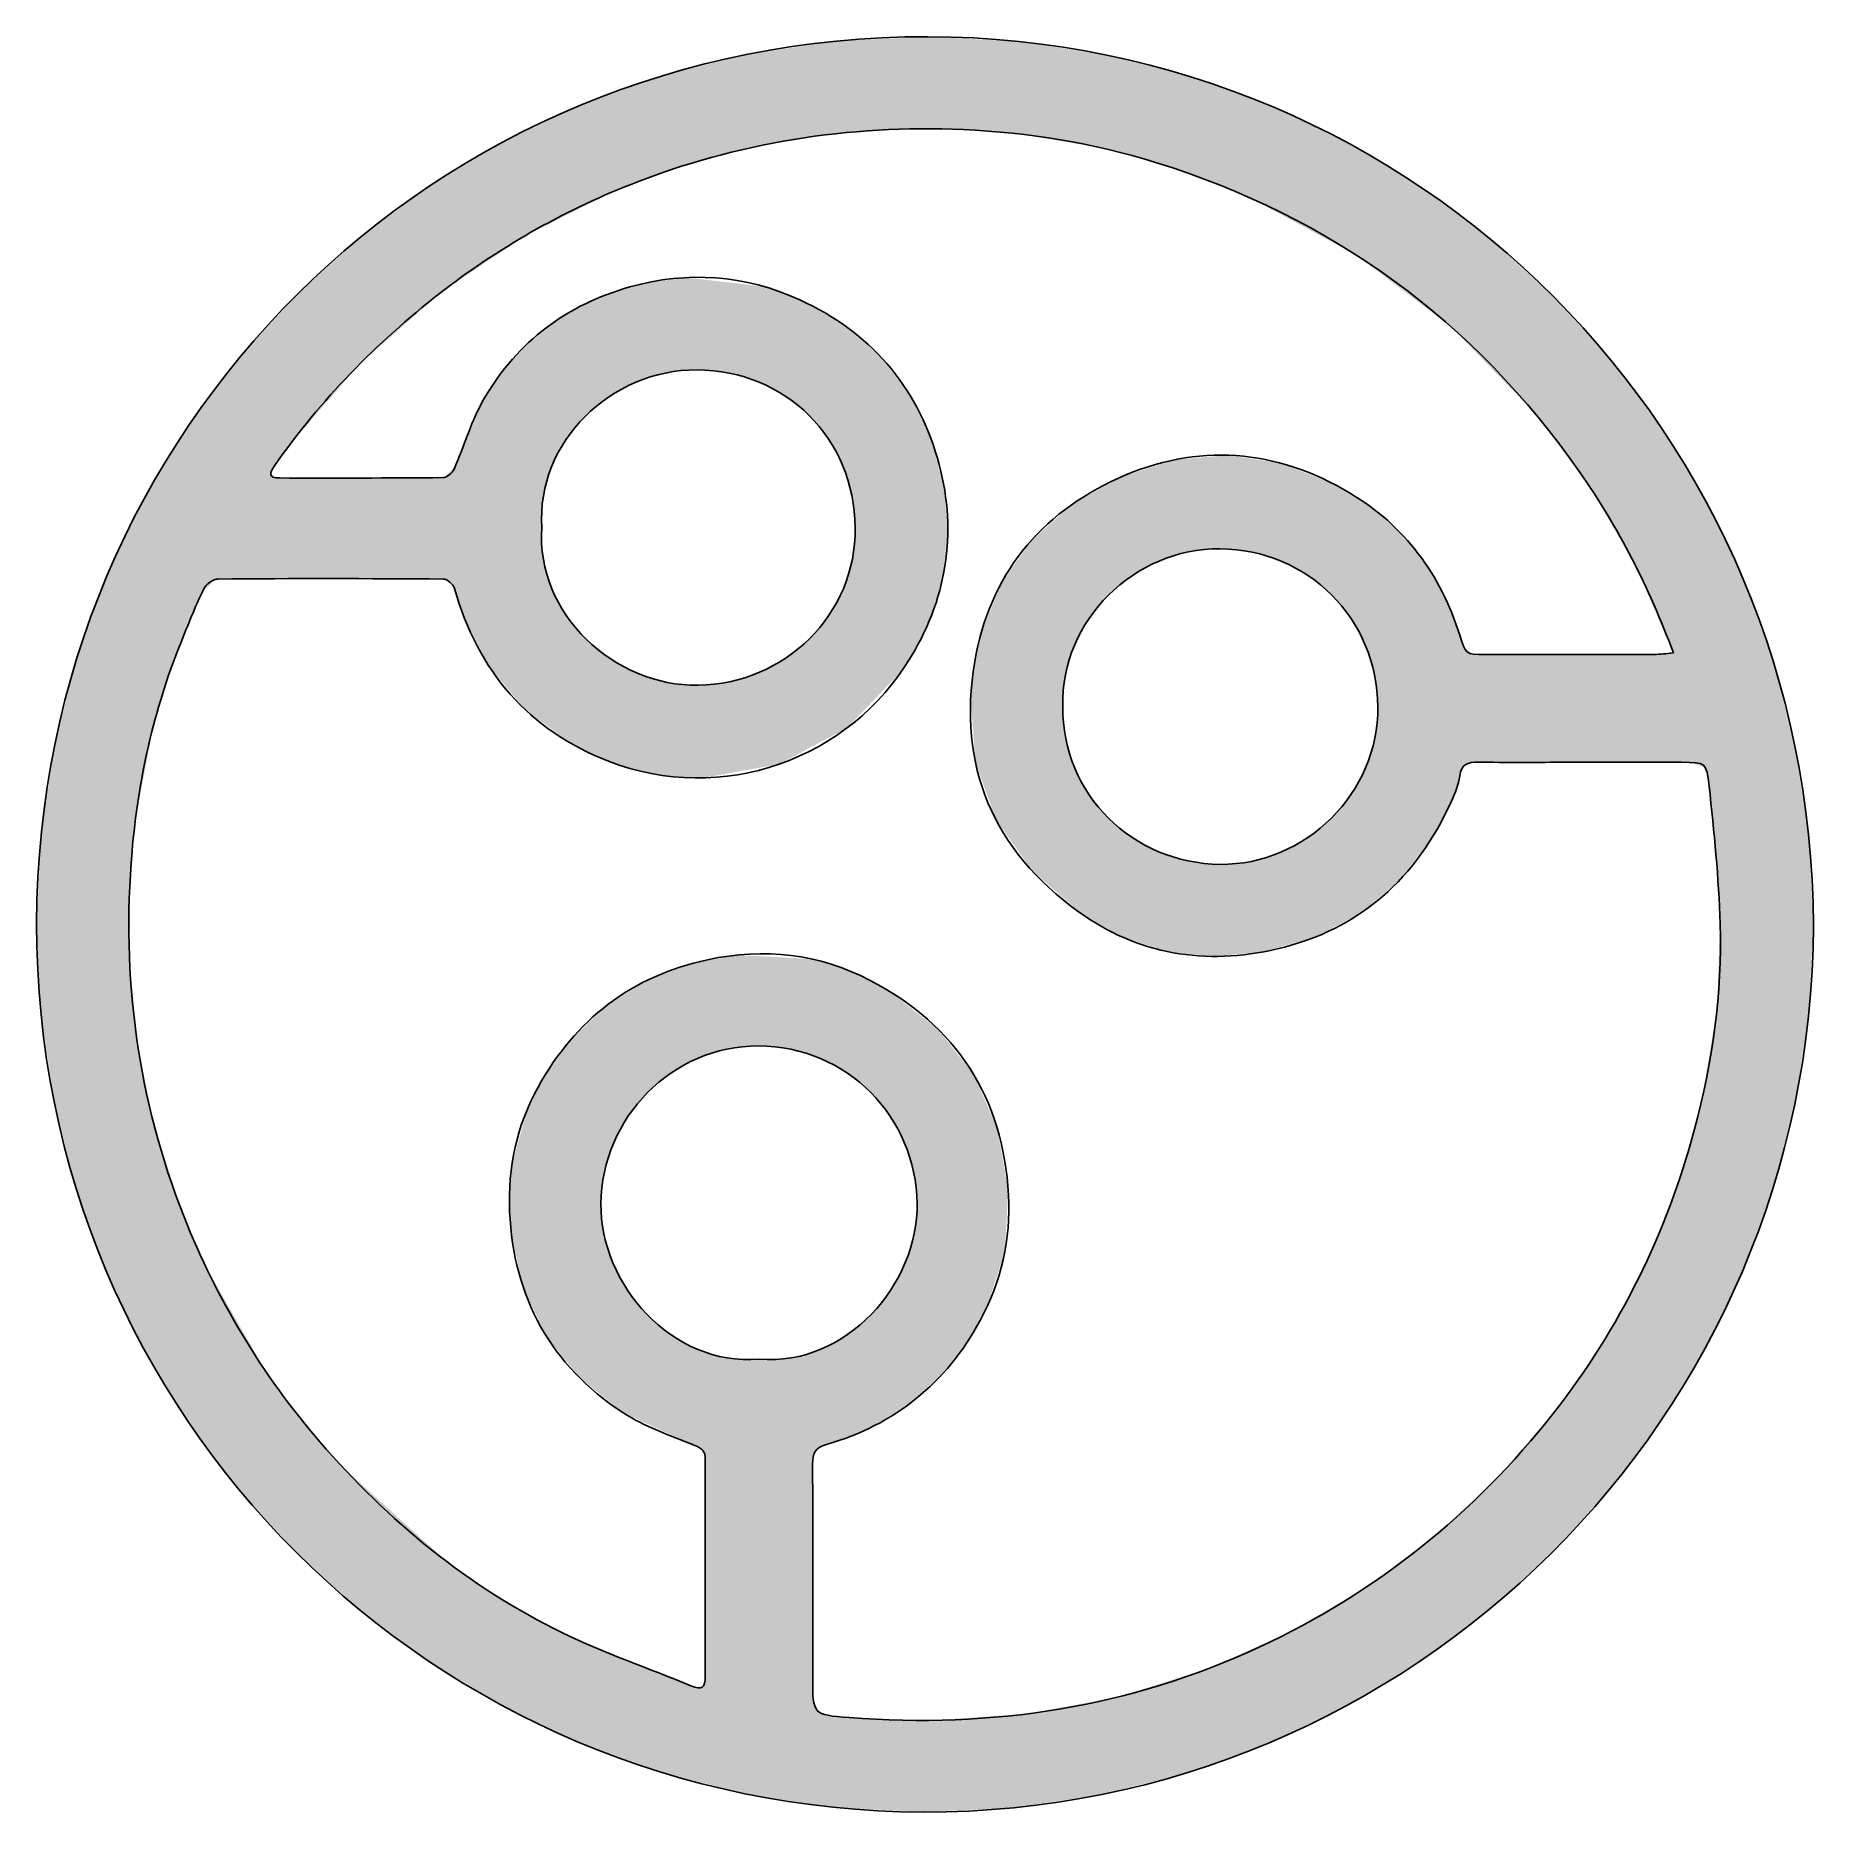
# Model space of a CAD drawing. Extents: x 30.9 to 73.6, y 20.2 to 62.9.
import ezdxf

# ---------------------------------------------------------------- set-up
doc = ezdxf.new("R2010")
doc.units = 0
doc.header["$MEASUREMENT"] = 0
doc.layers.add('_U_56FE_U_5C42_1', color=7, linetype='CONTINUOUS')

# ---------------------------------------------------------------- blocks, each defined once
blk = doc.blocks.new('*U0')
at = {"layer": '_U_56FE_U_5C42_1', "color": 7}
for points in [[(388.47, 686.49), (386.93, 720.99), (388.47, 721.22)], [(389.02, 686.58), (388.47, 721.22), (389.02, 721.3)], [(388.47, 686.49), (388.47, 721.22), (389.02, 686.58)], [(389.04, 686.59), (389.02, 721.3), (389.04, 721.31)], [(389.02, 686.58), (389.02, 721.3), (389.04, 686.59)], [(389.26, 686.62), (389.04, 721.31), (389.26, 721.34)], [(389.04, 686.59), (389.04, 721.31), (389.26, 686.62)], [(389.56, 686.67), (389.26, 721.34), (389.56, 721.38)], [(389.26, 686.62), (389.26, 721.34), (389.56, 686.67)], [(389.68, 686.69), (389.56, 721.38), (389.68, 721.4)], [(389.56, 686.67), (389.56, 721.38), (389.68, 686.69)], [(391.41, 686.99), (389.68, 721.4), (391.41, 721.66)], [(389.68, 686.69), (389.68, 721.4), (391.41, 686.99)], [(392.2, 687.12), (391.41, 721.66), (392.2, 721.78)], [(391.41, 686.99), (391.41, 721.66), (392.2, 687.12)], [(392.2, 687.12), (392.2, 721.78), (392.21, 687.12)], [(392.21, 687.12), (392.2, 721.78), (392.21, 721.78)], [(392.39, 687.14), (392.21, 721.78), (392.39, 721.8)], [(392.21, 687.12), (392.21, 721.78), (392.39, 687.14)], [(392.66, 687.15), (392.39, 721.8), (392.66, 721.84)], [(392.39, 687.14), (392.39, 721.8), (392.66, 687.15)], [(394.08, 687.26), (392.66, 721.84), (394.08, 722.06)], [(392.66, 687.15), (392.66, 721.84), (394.08, 687.26)], [(394.75, 687.31), (394.08, 722.06), (394.75, 722.15)], [(394.08, 687.26), (394.08, 722.06), (394.75, 687.31)], [(394.89, 687.32), (394.75, 722.15), (394.89, 722.18)], [(394.75, 687.31), (394.75, 722.15), (394.89, 687.32)], [(395.32, 687.35), (394.89, 722.18), (395.32, 722.24)], [(394.89, 687.32), (394.89, 722.18), (395.32, 687.35)], [(395.52, 687.36), (395.32, 722.24), (395.52, 722.27)], [(395.32, 687.35), (395.32, 722.24), (395.52, 687.36)], [(395.52, 687.36), (395.52, 722.27), (395.61, 687.37)], [(395.61, 687.37), (395.52, 722.27), (395.61, 722.27)], [(397.79, 687.52), (395.61, 722.27), (397.79, 722.38)], [(395.61, 687.37), (395.61, 722.27), (397.79, 687.52)], [(398.08, 687.55), (397.79, 722.38), (398.08, 722.39)], [(397.79, 687.52), (397.79, 722.38), (398.08, 687.55)], [(398.74, 687.59), (398.08, 722.39), (398.74, 722.42)], [(398.08, 687.55), (398.08, 722.39), (398.74, 687.59)], [(399.06, 687.62), (398.74, 722.42), (399.06, 722.44)], [(398.74, 687.59), (398.74, 722.42), (399.06, 687.62)], [(399.52, 687.65), (399.06, 722.44), (399.52, 722.46)], [(399.06, 687.62), (399.06, 722.44), (399.52, 687.65)], [(399.52, 687.65), (399.52, 722.46), (399.58, 687.65)], [(399.58, 687.65), (399.52, 722.46), (399.58, 722.46)], [(399.58, 687.65), (399.58, 722.46), (399.63, 687.66)], [(399.63, 687.66), (399.58, 722.46), (399.63, 722.46)], [(399.77, 687.67), (399.63, 722.46), (399.77, 722.47)], [(399.63, 687.66), (399.63, 722.46), (399.77, 687.67)], [(399.77, 687.67), (399.77, 722.47), (399.82, 687.67)], [(399.82, 687.67), (399.77, 722.47), (399.82, 722.47)], [(400.04, 687.69), (399.82, 722.47), (400.04, 722.48)], [(399.82, 687.67), (399.82, 722.47), (400.04, 687.69)], [(400.19, 687.7), (400.04, 722.48), (400.19, 722.49)], [(400.04, 687.69), (400.04, 722.48), (400.19, 687.7)], [(401.24, 687.77), (400.19, 722.49), (401.24, 722.54)], [(400.19, 687.7), (400.19, 722.49), (401.24, 687.77)], [(401.46, 687.79), (401.24, 722.54), (401.46, 722.55)], [(401.24, 687.77), (401.24, 722.54), (401.46, 687.79)], [(402.17, 687.84), (401.46, 722.55), (402.17, 722.58)], [(401.46, 687.79), (401.46, 722.55), (402.17, 687.84)], [(402.3, 687.85), (402.17, 722.58), (402.3, 722.59)], [(402.17, 687.84), (402.17, 722.58), (402.3, 687.85)], [(402.54, 687.87), (402.3, 722.59), (402.54, 722.6)], [(402.3, 687.85), (402.3, 722.59), (402.54, 687.87)], [(404.18, 687.98), (402.54, 722.6), (404.18, 722.68)], [(402.54, 687.87), (402.54, 722.6), (404.18, 687.98)], [(404.39, 688), (404.18, 722.68), (404.39, 722.69)], [(404.18, 687.98), (404.18, 722.68), (404.39, 688)], [(404.39, 688), (404.39, 722.69), (404.41, 688)], [(404.41, 688), (404.39, 722.69), (404.41, 722.69)], [(406.13, 688.12), (404.41, 722.69), (406.13, 722.77)], [(404.41, 688), (404.41, 722.69), (406.13, 688.12)], [(406.56, 688.16), (406.13, 722.77), (406.56, 722.79)], [(406.13, 688.12), (406.13, 722.77), (406.56, 688.16)], [(408.36, 688.29), (406.56, 722.79), (408.36, 722.88)], [(406.56, 688.16), (406.56, 722.79), (408.36, 688.29)], [(408.64, 688.31), (408.36, 722.88), (408.64, 722.89)], [(408.36, 688.29), (408.36, 722.88), (408.64, 688.31)], [(412.16, 688.56), (408.64, 722.89), (412.16, 723.06)], [(408.64, 688.31), (408.64, 722.89), (412.16, 688.56)], [(412.35, 688.57), (412.16, 723.06), (412.35, 723.07)], [(412.16, 688.56), (412.16, 723.06), (412.35, 688.57)], [(412.35, 688.57), (412.35, 723.07), (412.48, 688.58)], [(412.48, 688.58), (412.35, 723.07), (412.48, 723.07)], [(413.46, 688.65), (412.48, 723.07), (413.46, 723.12)], [(412.48, 688.58), (412.48, 723.07), (413.46, 688.65)], [(415.49, 688.8), (413.46, 723.12), (415.49, 723.22)], [(413.46, 688.65), (413.46, 723.12), (415.49, 688.8)], [(415.49, 688.8), (415.49, 723.22), (415.55, 688.8)], [(415.55, 688.8), (415.49, 723.22), (415.55, 723.22)], [(415.9, 688.83), (415.55, 723.22), (415.9, 723.23)], [(415.55, 688.8), (415.55, 723.22), (415.9, 688.83)], [(418.49, 689.01), (415.9, 723.23), (418.49, 723.36)], [(415.9, 688.83), (415.9, 723.23), (418.49, 689.01)], [(418.87, 689.04), (418.49, 723.36), (418.87, 723.38)], [(418.49, 689.01), (418.49, 723.36), (418.87, 689.04)], [(420.16, 689.13), (418.87, 723.38), (420.16, 723.44)], [(418.87, 689.04), (418.87, 723.38), (420.16, 689.13)], [(420.98, 689.19), (420.16, 723.44), (420.98, 723.48)], [(420.16, 689.13), (420.16, 723.44), (420.98, 689.19)], [(420.98, 689.19), (420.98, 723.48), (421.01, 689.2)], [(421.01, 689.2), (420.98, 723.48), (421.01, 723.48)], [(421.28, 689.2), (421.01, 723.48), (421.28, 723.49)], [(421.01, 689.2), (421.01, 723.48), (421.28, 689.2)], [(421.28, 689.2), (421.28, 723.49), (421.35, 689.2)], [(421.35, 689.2), (421.28, 723.49), (421.35, 723.49)], [(422.98, 689.2), (421.35, 723.49), (422.98, 723.57)], [(421.35, 689.2), (421.35, 723.49), (422.98, 689.2)], [(423.16, 689.2), (422.98, 723.57), (423.16, 723.58)], [(422.98, 689.2), (422.98, 723.57), (423.16, 689.2)], [(423.31, 689.2), (423.16, 723.58), (423.31, 723.59)], [(423.16, 689.2), (423.16, 723.58), (423.31, 689.2)], [(424, 689.2), (423.31, 723.59), (424, 723.62)], [(423.31, 689.2), (423.31, 723.59), (424, 689.2)], [(424.46, 689.2), (424, 723.62), (424.46, 723.64)], [(424, 689.2), (424, 723.62), (424.46, 689.2)], [(424.73, 689.2), (424.46, 723.64), (424.73, 723.65)], [(424.46, 689.2), (424.46, 723.64), (424.73, 689.2)], [(425.41, 689.21), (424.73, 723.65), (425.41, 723.69)], [(424.73, 689.2), (424.73, 723.65), (425.41, 689.21)], [(425.41, 689.21), (425.41, 723.69), (425.57, 689.21)], [(425.57, 689.21), (425.41, 723.69), (425.57, 723.69)], [(425.79, 689.21), (425.57, 723.69), (425.79, 723.7)], [(425.57, 689.21), (425.57, 723.69), (425.79, 689.21)], [(426.24, 689.21), (425.79, 723.7), (426.24, 723.72)], [(425.79, 689.21), (425.79, 723.7), (426.24, 689.21)], [(428.09, 689.21), (426.24, 723.72), (428.09, 723.81)], [(426.24, 689.21), (426.24, 723.72), (428.09, 689.21)], [(429.85, 689.22), (428.09, 723.81), (429.85, 723.9)], [(428.09, 689.21), (428.09, 723.81), (429.85, 689.22)], [(429.85, 689.22), (429.85, 723.9), (430.11, 689.22)], [(430.11, 689.22), (429.85, 723.9), (430.11, 723.88)], [(430.11, 689.22), (430.11, 723.88), (431.13, 689.22)], [(431.13, 689.22), (430.11, 723.88), (431.13, 723.83)], [(431.13, 689.22), (431.13, 723.83), (431.47, 689.22)], [(431.47, 689.22), (431.13, 723.83), (431.47, 723.81)], [(431.47, 689.22), (431.47, 723.81), (433.63, 689.23)], [(433.63, 689.23), (431.47, 723.81), (433.63, 723.7)], [(433.63, 689.23), (433.63, 723.7), (434.01, 689.23)], [(434.01, 689.23), (433.63, 723.7), (434.01, 723.68)], [(434.01, 689.23), (434.01, 723.68), (435.37, 689.23)], [(435.37, 689.23), (434.01, 723.68), (435.37, 723.61)], [(435.37, 689.23), (435.37, 723.61), (435.58, 689.23)], [(435.58, 689.23), (435.37, 723.61), (435.58, 723.59)], [(435.58, 689.23), (435.58, 723.59), (435.94, 689.22)], [(435.94, 689.22), (435.58, 723.59), (435.94, 723.58)], [(435.94, 689.22), (435.94, 723.58), (437.32, 689.18)], [(437.32, 689.18), (435.94, 723.58), (437.32, 723.5)], [(437.32, 689.18), (437.32, 723.5), (442.91, 689)], [(442.91, 689), (437.32, 723.5), (442.91, 723.21)], [(442.91, 689), (442.91, 723.21), (444.72, 688.91)], [(444.72, 688.91), (442.91, 723.21), (444.72, 723.11)], [(444.72, 688.91), (444.72, 723.11), (445.93, 688.85)], [(445.93, 688.85), (444.72, 723.11), (445.93, 723.05)], [(445.93, 688.85), (445.93, 723.05), (447.12, 688.79)], [(447.12, 688.79), (445.93, 723.05), (447.12, 722.99)], [(447.12, 688.79), (447.12, 722.99), (447.2, 688.79)], [(447.2, 688.79), (447.12, 722.99), (447.2, 722.98)], [(447.2, 688.79), (447.2, 722.98), (447.37, 688.77)], [(447.37, 688.77), (447.2, 722.98), (447.37, 722.98)], [(447.37, 688.77), (447.37, 722.98), (447.67, 688.75)], [(447.67, 688.75), (447.37, 722.98), (447.67, 722.96)], [(447.67, 688.75), (447.67, 722.96), (449.31, 688.61)], [(449.31, 688.61), (447.67, 722.96), (449.31, 722.87)], [(449.31, 688.61), (449.31, 722.87), (449.75, 688.58)], [(449.75, 688.58), (449.31, 722.87), (449.75, 722.85)], [(449.75, 688.58), (449.75, 722.85), (451.9, 688.4)], [(451.9, 688.4), (449.75, 722.85), (451.9, 722.74)], [(451.9, 688.4), (451.9, 722.74), (455.47, 688.1)], [(455.47, 688.1), (451.9, 722.74), (455.47, 722.55)], [(455.47, 688.1), (455.47, 722.55), (455.92, 688.06)], [(455.92, 688.06), (455.47, 722.55), (455.92, 722.53)], [(455.92, 688.06), (455.92, 722.53), (457.45, 687.93)], [(457.45, 687.93), (455.92, 722.53), (457.45, 722.45)], [(457.45, 687.93), (457.45, 722.45), (458.72, 687.83)], [(458.72, 687.83), (457.45, 722.45), (458.72, 722.38)], [(458.72, 687.83), (458.72, 722.38), (460.01, 687.72)], [(460.01, 687.72), (458.72, 722.38), (460.01, 722.31)], [(460.01, 687.72), (460.01, 722.31), (462.11, 687.54)], [(462.11, 687.54), (460.01, 722.31), (462.11, 722.2)], [(462.11, 687.54), (462.11, 722.2), (463.82, 687.4)], [(463.82, 687.4), (462.11, 722.2), (463.82, 722.11)], [(463.82, 687.4), (463.82, 722.11), (463.95, 687.38)], [(463.95, 687.38), (463.82, 722.11), (463.95, 722.1)], [(463.95, 687.38), (463.95, 722.1), (467.01, 686.86)], [(467.01, 686.86), (463.95, 722.1), (467.01, 721.63)], [(467.01, 686.86), (467.01, 721.63), (468.98, 686.52)], [(468.98, 686.52), (467.01, 721.63), (468.98, 721.33)], [(468.98, 686.52), (468.98, 721.33), (469.18, 686.48)], [(469.18, 686.48), (468.98, 721.33), (469.18, 721.3)], [(469.18, 686.48), (469.18, 721.3), (480.46, 684.56)], [(480.46, 684.56), (469.18, 721.3), (480.46, 719.56)], [(354.33, 679.75), (349.56, 714.14), (354.33, 715.34)], [(354.43, 679.78), (354.33, 715.34), (354.43, 715.37)], [(354.33, 679.75), (354.33, 715.34), (354.43, 679.78)], [(355.24, 680), (354.43, 715.37), (355.24, 715.57)], [(354.43, 679.78), (354.43, 715.37), (355.24, 680)], [(355.45, 680.05), (355.24, 715.57), (355.45, 715.63)], [(355.24, 680), (355.24, 715.57), (355.45, 680.05)], [(357.97, 680.74), (355.45, 715.63), (357.97, 716.26)], [(355.45, 680.05), (355.45, 715.63), (357.97, 680.74)], [(360.16, 681.33), (357.97, 716.26), (360.16, 716.81)], [(357.97, 680.74), (357.97, 716.26), (360.16, 681.33)], [(360.36, 681.38), (360.16, 716.81), (360.36, 716.86)], [(360.16, 681.33), (360.16, 716.81), (360.36, 681.38)], [(360.98, 681.55), (360.36, 716.86), (360.98, 717.02)], [(360.36, 681.38), (360.36, 716.86), (360.98, 681.55)], [(361.04, 681.57), (360.98, 717.02), (361.04, 717.03)], [(360.98, 681.55), (360.98, 717.02), (361.04, 681.57)], [(361.13, 681.59), (361.04, 717.03), (361.13, 717.06)], [(361.04, 681.57), (361.04, 717.03), (361.13, 681.59)], [(362.22, 681.89), (361.13, 717.06), (362.22, 717.33)], [(361.13, 681.59), (361.13, 717.06), (362.22, 681.89)], [(363.87, 682.34), (362.22, 717.33), (363.87, 717.58)], [(362.22, 681.89), (362.22, 717.33), (363.87, 682.34)], [(366.16, 682.72), (363.87, 717.58), (366.16, 717.92)], [(363.87, 682.34), (363.87, 717.58), (366.16, 682.72)], [(366.46, 682.77), (366.16, 717.92), (366.46, 717.96)], [(366.16, 682.72), (366.16, 717.92), (366.46, 682.77)], [(366.58, 682.79), (366.46, 717.96), (366.58, 717.98)], [(366.46, 682.77), (366.46, 717.96), (366.46, 682.77)], [(366.46, 682.77), (366.46, 717.96), (366.46, 717.96)], [(366.46, 682.77), (366.46, 717.96), (366.58, 682.79)], [(368.09, 683.05), (366.58, 717.98), (368.09, 718.2)], [(366.58, 682.79), (366.58, 717.98), (368.09, 683.05)], [(371.64, 683.65), (368.09, 718.2), (371.64, 718.73)], [(368.09, 683.05), (368.09, 718.2), (371.64, 683.65)], [(371.77, 683.67), (371.64, 718.73), (371.77, 718.75)], [(371.64, 683.65), (371.64, 718.73), (371.77, 683.67)], [(372.35, 683.77), (371.77, 718.75), (372.35, 718.83)], [(371.77, 683.67), (371.77, 718.75), (372.35, 683.77)], [(372.55, 683.8), (372.35, 718.83), (372.55, 718.86)], [(372.35, 683.77), (372.35, 718.83), (372.55, 683.8)], [(373.95, 684.04), (372.55, 718.86), (373.95, 719.07)], [(372.55, 683.8), (372.55, 718.86), (373.95, 684.04)], [(376.52, 684.47), (373.95, 719.07), (376.52, 719.45)], [(373.95, 684.04), (373.95, 719.07), (376.52, 684.47)], [(376.66, 684.5), (376.52, 719.45), (376.66, 719.47)], [(376.52, 684.47), (376.52, 719.45), (376.66, 684.5)], [(378.33, 684.78), (376.66, 719.47), (378.33, 719.72)], [(376.66, 684.5), (376.66, 719.47), (378.33, 684.78)], [(378.48, 684.8), (378.33, 719.72), (378.48, 719.74)], [(378.33, 684.78), (378.33, 719.72), (378.48, 684.8)], [(381.06, 685.24), (378.48, 719.74), (381.06, 720.12)], [(378.48, 684.8), (378.48, 719.74), (381.06, 685.24)], [(381.23, 685.27), (381.06, 720.12), (381.23, 720.15)], [(381.06, 685.24), (381.06, 720.12), (381.23, 685.27)], [(382.39, 685.46), (381.23, 720.15), (382.39, 720.32)], [(381.23, 685.27), (381.23, 720.15), (382.39, 685.46)], [(384.07, 685.75), (382.39, 720.32), (384.07, 720.57)], [(382.39, 685.46), (382.39, 720.32), (384.07, 685.75)], [(384.19, 685.77), (384.07, 720.57), (384.19, 720.59)], [(384.07, 685.75), (384.07, 720.57), (384.19, 685.77)], [(385.23, 685.94), (384.19, 720.59), (385.23, 720.74)], [(384.19, 685.77), (384.19, 720.59), (385.23, 685.94)], [(385.44, 685.98), (385.23, 720.74), (385.44, 720.77)], [(385.23, 685.94), (385.23, 720.74), (385.44, 685.98)], [(386, 686.07), (385.44, 720.77), (386, 720.86)], [(385.44, 685.98), (385.44, 720.77), (386, 686.07)], [(386.53, 686.16), (386, 720.86), (386.53, 720.93)], [(386, 686.07), (386, 720.86), (386.53, 686.16)], [(386.53, 686.16), (386.53, 720.93), (386.53, 720.94)], [(386.53, 686.16), (386.53, 720.94), (386.54, 686.17)], [(386.54, 686.17), (386.53, 720.94), (386.54, 720.94)], [(386.53, 686.16), (386.53, 720.93), (386.53, 686.16)], [(386.54, 686.17), (386.54, 720.94), (386.58, 686.17)], [(386.58, 686.17), (386.54, 720.94), (386.58, 720.94)], [(386.6, 686.18), (386.58, 720.94), (386.6, 720.95)], [(386.58, 686.17), (386.58, 720.94), (386.6, 686.18)], [(386.6, 686.18), (386.6, 720.95), (386.6, 686.18)], [(386.6, 686.18), (386.6, 720.95), (386.6, 720.95)], [(386.6, 686.18), (386.6, 720.95), (386.6, 686.18)], [(386.6, 686.18), (386.6, 720.95), (386.6, 720.95)], [(386.6, 686.18), (386.6, 720.95), (386.61, 686.18)], [(386.61, 686.18), (386.6, 720.95), (386.61, 720.95)], [(386.8, 686.21), (386.61, 720.95), (386.8, 720.98)], [(386.61, 686.18), (386.61, 720.95), (386.8, 686.21)], [(386.93, 686.23), (386.8, 720.98), (386.93, 720.99)], [(386.8, 686.21), (386.8, 720.98), (386.93, 686.23)], [(386.93, 686.23), (386.93, 720.99), (388.47, 686.49)], [(480.46, 684.56), (480.46, 719.56), (480.65, 684.53)], [(480.65, 684.53), (480.46, 719.56), (480.65, 719.53)], [(480.65, 684.53), (480.65, 719.53), (480.72, 684.51)], [(480.72, 684.51), (480.65, 719.53), (480.72, 719.52)], [(480.72, 684.51), (480.72, 719.52), (481.47, 684.39)], [(481.47, 684.39), (480.72, 719.52), (481.47, 719.4)], [(481.47, 684.39), (481.47, 719.4), (481.59, 684.37)], [(481.59, 684.37), (481.47, 719.4), (481.59, 719.38)], [(481.59, 684.37), (481.59, 719.38), (482.89, 684.14)], [(482.89, 684.14), (481.59, 719.38), (482.89, 719.18)], [(482.89, 684.14), (482.89, 719.18), (483.02, 684.12)], [(483.02, 684.12), (482.89, 719.18), (483.02, 719.16)], [(483.02, 684.12), (483.02, 719.16), (484.17, 683.93)], [(484.17, 683.93), (483.02, 719.16), (484.17, 718.99)], [(484.17, 683.93), (484.17, 718.99), (484.86, 683.81)], [(484.86, 683.81), (484.17, 718.99), (484.86, 718.88)], [(484.86, 683.81), (484.86, 718.88), (484.98, 683.79)], [(484.98, 683.79), (484.86, 718.88), (484.98, 718.86)], [(484.98, 683.79), (484.98, 718.86), (487.36, 683.38)], [(487.36, 683.38), (484.98, 718.86), (487.36, 718.49)], [(487.36, 683.38), (487.36, 718.49), (487.45, 683.36)], [(487.45, 683.36), (487.36, 718.49), (487.45, 718.48)], [(487.45, 683.36), (487.45, 718.48), (487.96, 683.28)], [(487.96, 683.28), (487.45, 718.48), (487.96, 718.4)], [(487.96, 683.28), (487.96, 718.4), (490.35, 682.87)], [(490.35, 682.87), (487.96, 718.4), (490.35, 718.03)], [(490.35, 682.87), (490.35, 718.03), (490.4, 682.86)], [(490.4, 682.86), (490.35, 718.03), (490.4, 718.02)], [(490.4, 682.86), (490.4, 718.02), (493.8, 682.28)], [(493.8, 682.28), (490.4, 718.02), (493.8, 717.5)], [(493.8, 682.28), (493.8, 717.5), (493.8, 682.28)], [(493.8, 682.28), (493.8, 717.5), (493.8, 717.5)], [(493.8, 682.28), (493.8, 717.5), (495.16, 682.05)], [(495.16, 682.05), (493.8, 717.5), (495.16, 717.29)], [(495.16, 682.05), (495.16, 717.29), (496.53, 681.81)], [(496.53, 681.81), (495.16, 717.29), (496.53, 717.08)], [(496.53, 681.81), (496.53, 717.08), (497.03, 681.68)], [(497.03, 681.68), (496.53, 717.08), (497.03, 717)], [(497.03, 681.68), (497.03, 717), (497.61, 681.53)], [(497.61, 681.53), (497.03, 717), (497.61, 716.85)], [(497.61, 681.53), (497.61, 716.85), (497.66, 681.51)], [(497.66, 681.51), (497.61, 716.85), (497.66, 716.84)], [(497.66, 681.51), (497.66, 716.84), (501.82, 680.41)], [(501.82, 680.41), (497.66, 716.84), (501.82, 715.76)], [(501.82, 680.41), (501.82, 715.76), (501.84, 680.4)], [(501.84, 680.4), (501.82, 715.76), (501.84, 715.76)], [(501.84, 680.4), (501.84, 715.76), (501.92, 680.38)], [(501.92, 680.38), (501.84, 715.76), (501.92, 715.74)], [(501.92, 680.38), (501.92, 715.74), (502.81, 680.14)], [(502.81, 680.14), (501.92, 715.74), (502.81, 715.51)], [(502.81, 680.14), (502.81, 715.51), (503.7, 679.91)], [(503.7, 679.91), (502.81, 715.51), (503.7, 715.28)], [(503.7, 679.91), (503.7, 715.28), (506.38, 679.2)], [(506.38, 679.2), (503.7, 715.28), (506.38, 714.58)], [(506.38, 679.2), (506.38, 714.58), (506.52, 679.16)], [(506.52, 679.16), (506.38, 714.58), (506.52, 714.55)], [(506.52, 679.16), (506.52, 714.55), (511.27, 677.9)], [(511.27, 677.9), (506.52, 714.55), (511.27, 713.32)], [(326.25, 671.36), (325.55, 707.6), (326.25, 707.85)], [(328.51, 672.15), (326.25, 707.85), (328.51, 708.67)], [(326.25, 671.36), (326.25, 707.85), (328.51, 672.15)], [(328.75, 672.24), (328.51, 708.67), (328.75, 708.75)], [(328.51, 672.15), (328.51, 708.67), (328.75, 672.24)], [(329.13, 672.37), (328.75, 708.75), (329.13, 708.89)], [(328.75, 672.24), (328.75, 708.75), (329.13, 672.37)], [(330.11, 672.72), (329.13, 708.89), (330.11, 709.24)], [(329.13, 672.37), (329.13, 708.89), (330.11, 672.72)], [(330.6, 672.89), (330.11, 709.24), (330.6, 709.37)], [(330.11, 672.72), (330.11, 709.24), (330.6, 672.89)], [(331.23, 673.11), (330.6, 709.37), (331.23, 709.53)], [(330.6, 672.89), (330.6, 709.37), (331.23, 673.11)], [(331.88, 673.34), (331.23, 709.53), (331.88, 709.69)], [(331.23, 673.11), (331.23, 709.53), (331.88, 673.34)], [(333.09, 673.76), (331.88, 709.69), (333.09, 710)], [(331.88, 673.34), (331.88, 709.69), (333.09, 673.76)], [(333.29, 673.83), (333.09, 710), (333.29, 710.05)], [(333.09, 673.76), (333.09, 710), (333.29, 673.83)], [(336, 674.79), (333.29, 710.05), (336, 710.73)], [(333.29, 673.83), (333.29, 710.05), (336, 674.79)], [(337.09, 675.08), (336, 710.73), (337.09, 711)], [(336, 674.79), (336, 710.73), (337.09, 675.08)], [(337.65, 675.23), (337.09, 711), (337.65, 711.14)], [(337.09, 675.08), (337.09, 711), (337.09, 675.08)], [(337.09, 675.08), (337.09, 711), (337.09, 711)], [(337.09, 675.08), (337.09, 711), (337.65, 675.23)], [(338.01, 675.33), (337.65, 711.14), (338.01, 711.23)], [(337.65, 675.23), (337.65, 711.14), (338.01, 675.33)], [(338.15, 675.37), (338.01, 711.23), (338.15, 711.27)], [(338.01, 675.33), (338.01, 711.23), (338.15, 675.37)], [(339.18, 675.65), (338.15, 711.27), (339.18, 711.53)], [(338.15, 675.37), (338.15, 711.27), (339.18, 675.65)], [(339.68, 675.78), (339.18, 711.53), (339.68, 711.65)], [(339.18, 675.65), (339.18, 711.53), (339.68, 675.78)], [(341.29, 676.22), (339.68, 711.65), (341.29, 712.06)], [(339.68, 675.78), (339.68, 711.65), (341.29, 676.22)], [(342.43, 676.53), (341.29, 712.06), (342.43, 712.35)], [(341.29, 676.22), (341.29, 712.06), (342.43, 676.53)], [(342.53, 676.55), (342.43, 712.35), (342.53, 712.37)], [(342.43, 676.53), (342.43, 712.35), (342.53, 676.55)], [(343.07, 676.7), (342.53, 712.37), (343.07, 712.51)], [(342.53, 676.55), (342.53, 712.37), (343.07, 676.7)], [(343.22, 676.74), (343.07, 712.51), (343.22, 712.55)], [(343.07, 676.7), (343.07, 712.51), (343.22, 676.74)], [(343.29, 676.76), (343.22, 712.55), (343.29, 712.56)], [(343.22, 676.74), (343.22, 712.55), (343.29, 676.76)], [(343.31, 676.77), (343.29, 712.56), (343.31, 712.57)], [(343.29, 676.76), (343.29, 712.56), (343.31, 676.77)], [(343.51, 676.82), (343.31, 712.57), (343.51, 712.62)], [(343.31, 676.77), (343.31, 712.57), (343.51, 676.82)], [(344.4, 677.06), (343.51, 712.62), (344.4, 712.84)], [(343.51, 676.82), (343.51, 712.62), (344.4, 677.06)], [(344.69, 677.14), (344.4, 712.84), (344.69, 712.92)], [(344.4, 677.06), (344.4, 712.84), (344.69, 677.14)], [(345.36, 677.32), (344.69, 712.92), (345.36, 713.08)], [(344.69, 677.14), (344.69, 712.92), (345.36, 677.32)], [(346.11, 677.53), (345.36, 713.08), (346.11, 713.28)], [(345.36, 677.32), (345.36, 713.08), (346.11, 677.53)], [(346.11, 677.53), (346.11, 713.28), (346.12, 677.53)], [(346.12, 677.53), (346.11, 713.28), (346.12, 713.28)], [(346.19, 677.55), (346.12, 713.28), (346.19, 713.29)], [(346.12, 677.53), (346.12, 713.28), (346.19, 677.55)], [(346.19, 677.55), (346.19, 713.29), (346.19, 713.3)], [(346.19, 677.55), (346.19, 713.3), (346.22, 677.55)], [(346.22, 677.55), (346.19, 713.3), (346.22, 713.3)], [(346.19, 677.55), (346.19, 713.29), (346.19, 677.55)], [(346.22, 677.55), (346.22, 713.3), (346.22, 677.55)], [(346.22, 677.55), (346.22, 713.3), (346.22, 713.3)], [(346.22, 677.55), (346.22, 713.3), (346.22, 677.55)], [(346.22, 677.55), (346.22, 713.3), (346.22, 713.3)], [(346.22, 677.55), (346.22, 713.3), (346.23, 677.56)], [(346.23, 677.56), (346.22, 713.3), (346.23, 713.3)], [(348.7, 678.22), (346.23, 713.31), (348.7, 713.93)], [(346.23, 677.56), (346.23, 713.3), (346.23, 713.31)], [(346.23, 677.56), (346.23, 713.31), (348.7, 678.22)], [(346.23, 677.56), (346.23, 713.3), (346.23, 677.56)], [(346.23, 677.56), (346.23, 713.3), (346.23, 713.3)], [(346.23, 677.56), (346.23, 713.3), (346.23, 677.56)], [(348.7, 678.22), (348.7, 713.93), (348.71, 678.23)], [(348.71, 678.23), (348.7, 713.93), (348.71, 713.93)], [(349.26, 678.38), (348.71, 713.93), (349.26, 714.07)], [(348.71, 678.23), (348.71, 713.93), (349.26, 678.38)], [(349.56, 678.46), (349.26, 714.07), (349.56, 714.14)], [(349.26, 678.38), (349.26, 714.07), (349.56, 678.46)], [(349.56, 678.46), (349.56, 714.14), (354.33, 679.75)], [(511.27, 677.9), (511.27, 713.32), (511.44, 677.85)], [(511.44, 677.85), (511.27, 713.32), (511.44, 713.28)], [(511.44, 677.85), (511.44, 713.28), (512.59, 677.54)], [(512.59, 677.54), (511.44, 713.28), (512.59, 712.98)], [(512.59, 677.54), (512.59, 712.98), (514.58, 676.94)], [(514.58, 676.94), (512.59, 712.98), (514.58, 712.46)], [(514.58, 676.94), (514.58, 712.46), (516.45, 676.35)], [(516.45, 676.35), (514.58, 712.46), (516.45, 711.98)], [(516.45, 676.35), (516.45, 711.98), (516.64, 676.29)], [(516.64, 676.29), (516.45, 711.98), (516.64, 711.93)], [(516.64, 676.29), (516.64, 711.93), (518.81, 675.6)], [(518.81, 675.6), (516.64, 711.93), (518.81, 711.37)], [(518.81, 675.6), (518.81, 711.37), (520.25, 675.11)], [(520.25, 675.11), (518.81, 711.37), (520.25, 711)], [(520.25, 675.11), (520.25, 711), (521.91, 674.54)], [(521.91, 674.54), (520.25, 711), (521.91, 710.57)], [(521.91, 674.54), (521.91, 710.57), (522.09, 674.48)], [(522.09, 674.48), (521.91, 710.57), (522.09, 710.52)], [(522.09, 674.48), (522.09, 710.52), (522.89, 674.2)], [(522.89, 674.2), (522.09, 710.52), (522.89, 710.31)], [(522.89, 674.2), (522.89, 710.31), (527.09, 672.76)], [(527.09, 672.76), (522.89, 710.31), (527.09, 709.23)], [(527.09, 672.76), (527.09, 709.23), (527.61, 672.58)], [(527.61, 672.58), (527.09, 709.23), (527.61, 709.09)], [(527.61, 672.58), (527.61, 709.09), (527.75, 672.54)], [(527.75, 672.54), (527.61, 709.09), (527.75, 709.06)], [(527.75, 672.54), (527.75, 709.06), (528.92, 672.13)], [(528.92, 672.13), (527.75, 709.06), (528.92, 708.75)], [(528.92, 672.13), (528.92, 708.75), (529.86, 671.81)], [(529.86, 671.81), (528.92, 708.75), (529.86, 708.41)], [(529.86, 671.81), (529.86, 708.41), (533.52, 670.34)], [(533.52, 670.34), (529.86, 708.41), (533.52, 707.07)], [(308.16, 663.94), (307.39, 701.07), (308.16, 701.34)], [(308.33, 664.03), (308.16, 701.34), (308.33, 701.41)], [(308.16, 663.94), (308.16, 701.34), (308.33, 664.03)], [(309.28, 664.5), (308.33, 701.41), (309.28, 701.75)], [(308.33, 664.03), (308.33, 701.41), (309.28, 664.5)], [(309.35, 664.54), (309.28, 701.75), (309.35, 701.77)], [(309.28, 664.5), (309.28, 701.75), (309.35, 664.54)], [(309.59, 664.66), (309.35, 701.77), (309.59, 701.86)], [(309.35, 664.54), (309.35, 701.77), (309.59, 664.66)], [(309.82, 664.77), (309.59, 701.86), (309.82, 701.94)], [(309.59, 664.66), (309.59, 701.86), (309.82, 664.77)], [(309.92, 664.82), (309.82, 701.94), (309.92, 701.98)], [(309.82, 664.77), (309.82, 701.94), (309.92, 664.82)], [(310.54, 665.13), (309.92, 701.98), (310.54, 702.2)], [(309.92, 664.82), (309.92, 701.98), (310.54, 665.13)], [(311.57, 665.65), (310.54, 702.2), (311.57, 702.57)], [(310.54, 665.13), (310.54, 702.2), (311.57, 665.65)], [(311.84, 665.78), (311.57, 702.57), (311.84, 702.67)], [(311.57, 665.65), (311.57, 702.57), (311.84, 665.78)], [(312, 665.86), (311.84, 702.67), (312, 702.73)], [(311.84, 665.78), (311.84, 702.67), (312, 665.86)], [(314.06, 666.68), (312, 702.73), (314.06, 703.47)], [(312, 665.86), (312, 702.73), (314.06, 666.68)], [(314.35, 666.8), (314.06, 703.47), (314.35, 703.57)], [(314.06, 666.68), (314.06, 703.47), (314.35, 666.8)], [(314.86, 667), (314.35, 703.57), (314.86, 703.75)], [(314.35, 666.8), (314.35, 703.57), (314.86, 667)], [(315.05, 667.08), (314.86, 703.75), (315.05, 703.82)], [(314.86, 667), (314.86, 703.75), (315.05, 667.08)], [(315.21, 667.14), (315.05, 703.82), (315.21, 703.88)], [(315.05, 667.08), (315.05, 703.82), (315.21, 667.14)], [(315.53, 667.27), (315.21, 703.88), (315.53, 704)], [(315.21, 667.14), (315.21, 703.88), (315.53, 667.27)], [(315.89, 667.42), (315.53, 704), (315.89, 704.13)], [(315.53, 667.27), (315.53, 704), (315.89, 667.42)], [(317.02, 667.87), (315.89, 704.13), (317.02, 704.53)], [(315.89, 667.42), (315.89, 704.13), (317.02, 667.87)], [(317.32, 667.99), (317.02, 704.53), (317.32, 704.64)], [(317.02, 667.87), (317.02, 704.53), (317.32, 667.99)], [(320.08, 669.09), (317.32, 704.64), (320.08, 705.63)], [(317.32, 667.99), (317.32, 704.64), (320.08, 669.09)], [(320.44, 669.24), (320.08, 705.63), (320.44, 705.76)], [(320.08, 669.09), (320.08, 705.63), (320.44, 669.24)], [(320.74, 669.35), (320.44, 705.76), (320.74, 705.87)], [(320.44, 669.24), (320.44, 705.76), (320.74, 669.35)], [(320.78, 669.37), (320.74, 705.87), (320.78, 705.89)], [(320.74, 669.35), (320.74, 705.87), (320.78, 669.37)], [(322.25, 669.96), (320.78, 705.89), (322.25, 706.42)], [(320.78, 669.37), (320.78, 705.89), (322.25, 669.96)], [(324.28, 670.67), (322.25, 706.42), (324.28, 707.15)], [(322.25, 669.96), (322.25, 706.42), (324.28, 670.67)], [(324.53, 670.76), (324.28, 707.15), (324.53, 707.24)], [(324.28, 670.67), (324.28, 707.15), (324.53, 670.76)], [(324.55, 670.77), (324.53, 707.24), (324.55, 707.25)], [(324.53, 670.76), (324.53, 707.24), (324.55, 670.77)], [(324.71, 670.82), (324.55, 707.25), (324.71, 707.3)], [(324.55, 670.77), (324.55, 707.25), (324.71, 670.82)], [(325.55, 671.12), (324.71, 707.3), (325.55, 707.6)], [(324.71, 670.82), (324.71, 707.3), (325.55, 671.12)], [(325.55, 671.12), (325.55, 707.6), (326.25, 671.36)], [(533.52, 670.34), (533.52, 707.07), (533.59, 670.31)], [(533.59, 670.31), (533.52, 707.07), (533.59, 707.04)], [(533.59, 670.31), (533.59, 707.04), (535.96, 669.35)], [(535.96, 669.35), (533.59, 707.04), (535.96, 706.17)], [(535.96, 669.35), (535.96, 706.17), (537.5, 668.73)], [(537.5, 668.73), (535.96, 706.17), (537.5, 705.6)], [(537.5, 668.73), (537.5, 705.6), (539.57, 667.89)], [(539.57, 667.89), (537.5, 705.6), (539.57, 704.84)], [(539.57, 667.89), (539.57, 704.84), (539.6, 667.88)], [(539.6, 667.88), (539.57, 704.84), (539.6, 704.83)], [(539.6, 667.88), (539.6, 704.83), (542.85, 666.57)], [(542.85, 666.57), (539.6, 704.83), (542.85, 703.64)], [(542.85, 666.57), (542.85, 703.64), (545.56, 665.48)], [(545.56, 665.48), (542.85, 703.64), (545.56, 702.64)], [(545.56, 665.48), (545.56, 702.64), (545.69, 665.42)], [(545.69, 665.42), (545.56, 702.64), (545.69, 702.59)], [(545.69, 665.42), (545.69, 702.59), (551.21, 663.19)], [(551.21, 663.19), (545.69, 702.59), (551.21, 700.56)], [(293.34, 656.54), (291.1, 694.25), (293.34, 695.32)], [(293.83, 656.78), (293.34, 695.32), (293.83, 695.55)], [(293.34, 656.54), (293.34, 695.32), (293.83, 656.78)], [(294.11, 656.92), (293.83, 695.55), (294.11, 695.68)], [(293.83, 656.78), (293.83, 695.55), (294.11, 656.92)], [(294.77, 657.25), (294.11, 695.68), (294.77, 696)], [(294.11, 656.92), (294.11, 695.68), (294.77, 657.25)], [(295, 657.37), (294.77, 696), (295, 696.1)], [(294.77, 657.25), (294.77, 696), (295, 657.37)], [(296.09, 657.91), (295, 696.1), (296.09, 696.62)], [(295, 657.37), (295, 696.1), (296.09, 657.91)], [(297.23, 658.48), (296.09, 696.62), (297.23, 697.16)], [(296.09, 657.91), (296.09, 696.62), (297.23, 658.48)], [(297.6, 658.67), (297.23, 697.16), (297.6, 697.34)], [(297.23, 658.48), (297.23, 697.16), (297.6, 658.67)], [(298.53, 659.13), (297.6, 697.34), (298.53, 697.78)], [(297.6, 658.67), (297.6, 697.34), (298.53, 659.13)], [(298.82, 659.28), (298.53, 697.78), (298.82, 697.92)], [(298.53, 659.13), (298.53, 697.78), (298.82, 659.28)], [(299.34, 659.54), (298.82, 697.92), (299.34, 698.17)], [(298.82, 659.28), (298.82, 697.92), (299.34, 659.54)], [(301.07, 660.4), (299.34, 698.17), (301.07, 698.79)], [(299.34, 659.54), (299.34, 698.17), (301.07, 660.4)], [(301.54, 660.63), (301.07, 698.79), (301.54, 698.96)], [(301.07, 660.4), (301.07, 698.79), (301.54, 660.63)], [(304.05, 661.89), (301.54, 698.96), (304.05, 699.86)], [(301.54, 660.63), (301.54, 698.96), (304.05, 661.89)], [(305.31, 662.52), (304.05, 699.86), (305.31, 700.32)], [(304.05, 661.89), (304.05, 699.86), (305.31, 662.52)], [(305.86, 662.8), (305.31, 700.32), (305.86, 700.52)], [(305.31, 662.52), (305.31, 700.32), (305.86, 662.8)], [(307.04, 663.38), (305.86, 700.52), (307.04, 700.94)], [(305.86, 662.8), (305.86, 700.52), (307.04, 663.38)], [(307.3, 663.51), (307.04, 700.94), (307.3, 701.03)], [(307.04, 663.38), (307.04, 700.94), (307.3, 663.51)], [(307.39, 663.56), (307.3, 701.03), (307.39, 701.07)], [(307.3, 663.51), (307.3, 701.03), (307.39, 663.56)], [(307.39, 663.56), (307.39, 701.07), (308.16, 663.94)], [(551.21, 663.19), (551.21, 700.56), (551.37, 663.11)], [(551.37, 663.11), (551.21, 700.56), (551.37, 700.5)], [(551.37, 663.11), (551.37, 700.5), (551.61, 662.98)], [(551.61, 662.98), (551.37, 700.5), (551.61, 700.42)], [(551.61, 662.98), (551.61, 700.42), (555.34, 660.97)], [(555.34, 660.97), (551.61, 700.42), (555.34, 699.04)], [(555.34, 660.97), (555.34, 699.04), (557.01, 660.07)], [(557.01, 660.07), (555.34, 699.04), (557.01, 698.43)], [(557.01, 660.07), (557.01, 698.43), (557.31, 659.9)], [(557.31, 659.9), (557.01, 698.43), (557.31, 698.32)], [(557.31, 659.9), (557.31, 698.32), (557.72, 659.68)], [(557.72, 659.68), (557.31, 698.32), (557.72, 698.17)], [(557.72, 659.68), (557.72, 698.17), (559.47, 658.74)], [(559.47, 658.74), (557.72, 698.17), (559.47, 697.53)], [(559.47, 658.74), (559.47, 697.53), (562.43, 657.14)], [(562.43, 657.14), (559.47, 697.53), (562.43, 696.09)], [(562.43, 657.14), (562.43, 696.09), (562.55, 657.07)], [(562.55, 657.07), (562.43, 696.09), (562.55, 696.03)], [(562.55, 657.07), (562.55, 696.03), (562.76, 656.96)], [(562.76, 656.96), (562.55, 696.03), (562.76, 695.94)], [(562.76, 656.96), (562.76, 695.94), (567.59, 654.36)], [(567.59, 654.36), (562.76, 695.94), (567.59, 693.6)], [(278, 648.78), (273.57, 685.92), (278, 688.03)], [(278.53, 649.14), (278, 688.03), (278.53, 688.28)], [(278, 648.78), (278, 688.03), (278.53, 649.14)], [(278.69, 649.22), (278.53, 688.28), (278.69, 688.35)], [(278.53, 649.14), (278.53, 688.28), (278.69, 649.22)], [(279.41, 649.58), (278.69, 688.35), (279.41, 688.7)], [(278.69, 649.22), (278.69, 688.35), (279.41, 649.58)], [(282.29, 651.02), (279.41, 688.7), (282.29, 690.07)], [(279.41, 649.58), (279.41, 688.7), (282.29, 651.02)], [(284.78, 652.26), (282.29, 690.07), (284.78, 691.25)], [(282.29, 651.02), (282.29, 690.07), (284.78, 652.26)], [(284.8, 652.27), (284.78, 691.25), (284.8, 691.26)], [(284.78, 652.26), (284.78, 691.25), (284.8, 652.27)], [(284.85, 652.3), (284.8, 691.26), (284.85, 691.28)], [(284.8, 652.27), (284.8, 691.26), (284.85, 652.3)], [(285.1, 652.42), (284.85, 691.28), (285.1, 691.4)], [(284.85, 652.3), (284.85, 691.28), (285.1, 652.42)], [(285.41, 652.58), (285.1, 691.4), (285.41, 691.55)], [(285.1, 652.42), (285.1, 691.4), (285.41, 652.58)], [(286.43, 653.09), (285.41, 691.55), (286.43, 692.04)], [(285.41, 652.58), (285.41, 691.55), (285.41, 652.58)], [(285.41, 652.58), (285.41, 691.55), (285.41, 691.55)], [(285.41, 652.58), (285.41, 691.55), (286.43, 653.09)], [(286.66, 653.2), (286.43, 692.04), (286.66, 692.14)], [(286.43, 653.09), (286.43, 692.04), (286.66, 653.2)], [(286.7, 653.22), (286.66, 692.14), (286.7, 692.16)], [(286.66, 653.2), (286.66, 692.14), (286.7, 653.22)], [(288.5, 654.12), (286.7, 692.16), (288.5, 693.02)], [(286.7, 653.22), (286.7, 692.16), (288.5, 654.12)], [(288.61, 654.18), (288.5, 693.02), (288.61, 693.07)], [(288.5, 654.12), (288.5, 693.02), (288.61, 654.18)], [(290.91, 655.32), (288.61, 693.07), (290.91, 694.16)], [(288.61, 654.18), (288.61, 693.07), (290.91, 655.32)], [(291.1, 655.42), (290.91, 694.16), (291.1, 694.25)], [(290.91, 655.32), (290.91, 694.16), (291.1, 655.42)], [(291.1, 655.42), (291.1, 694.25), (293.34, 656.54)], [(567.59, 654.36), (567.59, 693.6), (567.62, 654.34)], [(567.62, 654.34), (567.59, 693.6), (567.62, 693.59)], [(567.62, 654.34), (567.62, 693.59), (567.93, 654.17)], [(567.93, 654.17), (567.62, 693.59), (567.93, 693.44)], [(567.93, 654.17), (567.93, 693.44), (572.52, 651.69)], [(572.52, 651.69), (567.93, 693.44), (572.52, 691.21)], [(572.52, 651.69), (572.52, 691.21), (572.8, 651.55)], [(572.8, 651.55), (572.52, 691.21), (572.8, 691.08)], [(572.8, 651.55), (572.8, 691.08), (574.88, 650.42)], [(574.88, 650.42), (572.8, 691.08), (574.88, 690.07)], [(574.88, 650.42), (574.88, 690.07), (577.12, 649.21)], [(577.12, 649.21), (574.88, 690.07), (577.12, 688.99)], [(577.12, 649.21), (577.12, 688.99), (577.33, 649.1)], [(577.33, 649.1), (577.12, 688.99), (577.33, 688.89)], [(577.33, 649.1), (577.33, 688.89), (581.37, 646.92)], [(581.37, 646.92), (577.33, 688.89), (581.37, 686.93)], [(265.88, 640.63), (262.91, 679.95), (265.88, 681.74)], [(269.4, 643), (265.88, 681.74), (269.4, 683.86)], [(265.88, 640.63), (265.88, 681.74), (269.4, 643)], [(270.09, 643.46), (269.4, 683.86), (270.09, 684.27)], [(269.4, 643), (269.4, 683.86), (270.09, 643.46)], [(270.91, 644.01), (270.09, 684.27), (270.91, 684.66)], [(270.09, 643.46), (270.09, 684.27), (270.91, 644.01)], [(271.34, 644.3), (270.91, 684.66), (271.34, 684.86)], [(270.91, 644.01), (270.91, 684.66), (271.34, 644.3)], [(272.66, 645.19), (271.34, 684.86), (272.66, 685.49)], [(271.34, 644.3), (271.34, 684.86), (272.66, 645.19)], [(272.7, 645.21), (272.66, 685.49), (272.7, 685.51)], [(272.66, 645.19), (272.66, 685.49), (272.7, 645.21)], [(273.47, 645.74), (272.7, 685.51), (273.47, 685.88)], [(272.7, 645.21), (272.7, 685.51), (273.47, 645.74)], [(273.57, 645.8), (273.47, 685.88), (273.57, 685.92)], [(273.47, 645.74), (273.47, 685.88), (273.57, 645.8)], [(273.57, 645.8), (273.57, 685.92), (278, 648.78)], [(581.37, 646.92), (581.37, 686.93), (581.51, 646.84)], [(581.51, 646.84), (581.37, 686.93), (581.51, 686.86)], [(581.51, 646.84), (581.51, 686.86), (581.9, 646.64)], [(581.9, 646.64), (581.51, 686.86), (581.9, 686.68)], [(581.9, 646.64), (581.9, 686.68), (585.24, 644.83)], [(585.24, 644.83), (581.9, 686.68), (585.24, 685.06)], [(585.24, 644.83), (585.24, 685.06), (585.31, 644.8)], [(585.31, 644.8), (585.24, 685.06), (585.31, 685.03)], [(585.31, 644.8), (585.31, 685.03), (586.89, 643.94)], [(586.89, 643.94), (585.31, 685.03), (586.89, 684.27)], [(586.89, 643.94), (586.89, 684.27), (588.51, 643.07)], [(588.51, 643.07), (586.89, 684.27), (588.51, 683.48)], [(588.51, 643.07), (588.51, 683.48), (588.69, 642.97)], [(588.69, 642.97), (588.51, 683.48), (588.69, 683.37)], [(588.69, 642.97), (588.69, 683.37), (588.7, 642.97)], [(588.7, 642.97), (588.69, 683.37), (588.7, 683.37)], [(588.7, 642.97), (588.7, 683.37), (590.59, 641.94)], [(590.59, 641.94), (588.7, 683.37), (590.59, 682.21)], [(590.59, 641.94), (590.59, 682.21), (590.89, 641.78)], [(590.89, 641.78), (590.59, 682.21), (590.89, 682.03)], [(590.89, 641.78), (590.89, 682.03), (591.64, 641.22)], [(591.64, 641.22), (590.89, 682.03), (591.64, 681.57)], [(591.64, 641.22), (591.64, 681.57), (591.71, 641.17)], [(591.71, 641.17), (591.64, 681.57), (591.71, 681.53)], [(591.71, 641.17), (591.71, 681.53), (592.54, 640.53)], [(592.54, 640.53), (591.71, 681.53), (592.54, 681.02)], [(256.32, 634.2), (252.75, 673.85), (256.32, 675.99)], [(262.91, 638.63), (256.32, 675.99), (262.91, 679.95)], [(256.32, 634.2), (256.32, 675.99), (262.91, 638.63)], [(262.91, 638.63), (262.91, 679.95), (265.88, 640.63)], [(592.54, 640.53), (592.54, 681.02), (594.12, 639.34)], [(594.12, 639.34), (592.54, 681.02), (594.12, 680.06)], [(594.12, 639.34), (594.12, 680.06), (594.23, 639.25)], [(594.23, 639.25), (594.12, 680.06), (594.23, 679.99)], [(594.23, 639.25), (594.23, 679.99), (595.28, 638.46)], [(595.28, 638.46), (594.23, 679.99), (595.28, 679.35)], [(595.28, 638.46), (595.28, 679.35), (596.11, 637.83)], [(596.11, 637.83), (595.28, 679.35), (596.11, 678.84)], [(596.11, 637.83), (596.11, 678.84), (596.25, 637.72)], [(596.25, 637.72), (596.11, 678.84), (596.25, 678.76)], [(596.25, 637.72), (596.25, 678.76), (597.12, 637.06)], [(597.12, 637.06), (596.25, 678.76), (597.12, 678.23)], [(597.12, 637.06), (597.12, 678.23), (597.58, 636.71)], [(597.58, 636.71), (597.12, 678.23), (597.58, 677.95)], [(597.58, 636.71), (597.58, 677.95), (597.71, 636.61)], [(597.71, 636.61), (597.58, 677.95), (597.71, 677.87)], [(597.71, 636.61), (597.71, 677.87), (598.51, 636.01)], [(598.51, 636.01), (597.71, 677.87), (598.51, 677.38)], [(598.51, 636.01), (598.51, 677.38), (598.59, 635.95)], [(598.59, 635.95), (598.51, 677.38), (598.59, 677.33)], [(598.59, 635.95), (598.59, 677.33), (598.86, 635.75)], [(598.86, 635.75), (598.59, 677.33), (598.86, 677.17)], [(598.86, 635.75), (598.86, 677.17), (607.34, 629.32)], [(607.34, 629.32), (598.86, 677.17), (607.34, 671.99)], [(243.42, 624.69), (242.52, 667.7), (243.42, 668.24)], [(246.9, 627.75), (243.42, 668.24), (246.9, 670.33)], [(243.42, 624.69), (243.42, 668.24), (246.9, 627.75)], [(247.43, 628.21), (246.9, 670.33), (247.43, 670.65)], [(246.9, 627.75), (246.9, 670.33), (247.43, 628.21)], [(247.82, 628.48), (247.43, 670.65), (247.82, 670.89)], [(247.43, 628.21), (247.43, 670.65), (247.82, 628.48)], [(247.93, 628.55), (247.82, 670.89), (247.93, 670.95)], [(247.82, 628.48), (247.82, 670.89), (247.93, 628.55)], [(248.44, 628.9), (247.93, 670.95), (248.44, 671.26)], [(247.93, 628.55), (247.93, 670.95), (248.44, 628.9)], [(248.92, 629.22), (248.44, 671.26), (248.92, 671.55)], [(248.44, 628.9), (248.44, 671.26), (248.92, 629.22)], [(249.14, 629.37), (248.92, 671.55), (249.14, 671.68)], [(248.92, 629.22), (248.92, 671.55), (249.14, 629.37)], [(251.14, 630.71), (249.14, 671.68), (251.14, 672.88)], [(249.14, 629.37), (249.14, 671.68), (251.14, 630.71)], [(251.86, 631.2), (251.14, 672.88), (251.86, 673.31)], [(251.14, 630.71), (251.14, 672.88), (251.86, 631.2)], [(251.97, 631.27), (251.86, 673.31), (251.97, 673.38)], [(251.86, 631.2), (251.86, 673.31), (251.97, 631.27)], [(252.01, 631.3), (251.97, 673.38), (252.01, 673.4)], [(251.97, 631.27), (251.97, 673.38), (252.01, 631.3)], [(252.58, 631.68), (252.01, 673.4), (252.58, 673.75)], [(252.01, 631.3), (252.01, 673.4), (252.58, 631.68)], [(252.75, 631.8), (252.58, 673.75), (252.75, 673.85)], [(252.58, 631.68), (252.58, 673.75), (252.75, 631.8)], [(252.75, 631.8), (252.75, 673.85), (256.32, 634.2)], [(607.34, 629.32), (607.34, 671.99), (608.59, 628.37)], [(608.59, 628.37), (607.34, 671.99), (608.59, 671.23)], [(608.59, 628.37), (608.59, 671.23), (614.42, 623.96)], [(614.42, 623.96), (608.59, 671.23), (614.42, 667.68)], [(241.92, 623.38), (229.48, 658.04), (241.92, 667.26)], [(242.52, 623.91), (241.92, 667.26), (242.52, 667.7)], [(241.92, 623.38), (241.92, 667.26), (242.52, 623.91)], [(242.52, 623.91), (242.52, 667.7), (243.42, 624.69)], [(614.42, 623.96), (614.42, 667.68), (615.89, 622.84)], [(615.89, 622.84), (614.42, 667.68), (615.89, 666.78)], [(615.89, 622.84), (615.89, 666.78), (617.98, 621.26)], [(617.98, 621.26), (615.89, 666.78), (617.98, 665.21)], [(617.98, 621.26), (617.98, 665.21), (619.38, 620.19)], [(619.38, 620.19), (617.98, 665.21), (619.38, 664.15)], [(619.38, 620.19), (619.38, 664.15), (620.8, 619.12)], [(620.8, 619.12), (619.38, 664.15), (620.8, 663.09)], [(620.8, 619.12), (620.8, 663.09), (624.41, 616.39)], [(624.41, 616.39), (620.8, 663.09), (624.41, 660.38)], [(229.31, 612.31), (216.91, 648.72), (229.31, 657.91)], [(229.48, 612.47), (229.31, 657.91), (229.48, 658.04)], [(229.31, 612.31), (229.31, 657.91), (229.48, 612.47)], [(229.48, 612.47), (229.48, 658.04), (241.92, 623.38)], [(624.41, 616.39), (624.41, 660.38), (625.33, 615.69)], [(625.33, 615.69), (624.41, 660.38), (625.33, 659.69)], [(625.33, 615.69), (625.33, 659.69), (626.47, 614.82)], [(626.47, 614.82), (625.33, 659.69), (626.47, 658.83)], [(626.47, 614.82), (626.47, 658.83), (626.52, 614.79)], [(626.52, 614.79), (626.47, 658.83), (626.52, 658.8)], [(626.52, 614.79), (626.52, 658.8), (626.7, 614.6)], [(626.7, 614.6), (626.52, 658.8), (626.7, 658.66)], [(626.7, 614.6), (626.7, 658.66), (628.25, 612.99)], [(628.25, 612.99), (626.7, 658.66), (628.25, 657.49)], [(628.25, 612.99), (628.25, 657.49), (629.53, 611.67)], [(629.53, 611.67), (628.25, 657.49), (629.53, 656.53)], [(629.53, 611.67), (629.53, 656.53), (629.55, 611.65)], [(629.55, 611.65), (629.53, 656.53), (629.55, 656.52)], [(629.55, 611.65), (629.55, 656.52), (629.92, 611.26)], [(629.92, 611.26), (629.55, 656.52), (629.92, 656.24)], [(629.92, 611.26), (629.92, 656.24), (631.11, 610.04)], [(631.11, 610.04), (629.92, 656.24), (631.11, 655.35)], [(631.11, 610.04), (631.11, 655.35), (631.31, 609.83)], [(631.31, 609.83), (631.11, 655.35), (631.31, 655.2)], [(631.31, 609.83), (631.31, 655.2), (634.6, 606.42)], [(634.6, 606.42), (631.31, 655.2), (634.6, 652.73)], [(216.26, 600.68), (210.08, 642.58), (216.26, 648.15)], [(216.79, 601.29), (216.26, 648.15), (216.79, 648.63)], [(216.26, 600.68), (216.26, 648.15), (216.79, 601.29)], [(216.91, 601.43), (216.79, 648.63), (216.91, 648.72)], [(216.79, 601.29), (216.79, 648.63), (216.91, 601.43)], [(216.91, 601.43), (216.91, 648.72), (229.31, 612.31)], [(634.6, 606.42), (634.6, 652.73), (635.13, 605.88)], [(635.13, 605.88), (634.6, 652.73), (635.13, 652.33)], [(635.13, 605.88), (635.13, 652.33), (638.36, 602.53)], [(638.36, 602.53), (635.13, 652.33), (638.36, 649.9)], [(638.36, 602.53), (638.36, 649.9), (639.62, 601.23)], [(639.62, 601.23), (638.36, 649.9), (639.62, 648.96)], [(639.62, 601.23), (639.62, 648.96), (640.14, 600.7)], [(640.14, 600.7), (639.62, 648.96), (640.14, 648.57)], [(640.14, 600.7), (640.14, 648.57), (641.43, 599.36)], [(641.43, 599.36), (640.14, 648.57), (641.43, 647.6)], [(210.08, 593.58), (201.62, 634.94), (210.08, 642.58)], [(210.08, 593.58), (210.08, 642.58), (216.26, 600.68)], [(641.43, 599.36), (641.43, 647.6), (644.16, 596.54)], [(644.16, 596.54), (641.43, 647.6), (644.16, 645.11)], [(644.16, 596.54), (644.16, 645.11), (646.64, 593.97)], [(646.64, 593.97), (644.16, 645.11), (646.64, 642.84)], [(646.64, 593.97), (646.64, 642.84), (651.13, 589.33)], [(651.13, 589.33), (646.64, 642.84), (651.13, 638.74)], [(201.62, 583.86), (194.01, 628.07), (201.62, 634.94)], [(201.62, 583.86), (201.62, 634.94), (210.08, 593.58)], [(651.13, 589.33), (651.13, 638.74), (658.05, 582.17)], [(658.05, 582.17), (651.13, 638.74), (658.05, 632.42)], [(194.01, 575.11), (193.07, 627.22), (194.01, 628.07)], [(194.01, 575.11), (194.01, 628.07), (201.62, 583.86)], [(311.57, 589.58), (310.54, 627.47), (311.57, 627.77)], [(311.84, 589.75), (311.57, 627.77), (311.84, 627.85)], [(311.57, 589.58), (311.57, 627.77), (311.84, 589.75)], [(312, 589.85), (311.84, 627.85), (312, 627.89)], [(311.84, 589.75), (311.84, 627.85), (312, 589.85)], [(314.06, 591.1), (312, 627.89), (314.06, 628.49)], [(312, 589.85), (312, 627.89), (314.06, 591.1)], [(314.35, 591.27), (314.06, 628.49), (314.35, 628.58)], [(314.06, 591.1), (314.06, 628.49), (314.35, 591.27)], [(314.86, 591.58), (314.35, 628.58), (314.86, 628.72)], [(314.35, 591.27), (314.35, 628.58), (314.86, 591.58)], [(315.05, 591.68), (314.86, 628.72), (315.05, 628.78)], [(314.86, 591.58), (314.86, 628.72), (315.05, 591.68)], [(315.21, 591.75), (315.05, 628.78), (315.21, 628.82)], [(315.05, 591.68), (315.05, 628.78), (315.21, 591.75)], [(315.53, 591.91), (315.21, 628.82), (315.53, 628.92)], [(315.21, 591.75), (315.21, 628.82), (315.53, 591.91)], [(315.89, 592.08), (315.53, 628.92), (315.89, 629.02)], [(315.53, 591.91), (315.53, 628.92), (315.89, 592.08)], [(317.02, 592.63), (315.89, 629.02), (317.02, 629.35)], [(315.89, 592.08), (315.89, 629.02), (317.02, 592.63)], [(317.32, 592.78), (317.02, 629.35), (317.32, 629.44)], [(317.02, 592.63), (317.02, 629.35), (317.32, 592.78)], [(320.08, 594.11), (317.32, 629.44), (320.08, 630.24)], [(317.32, 592.78), (317.32, 629.44), (320.08, 594.11)], [(320.44, 594.24), (320.08, 630.24), (320.44, 630.35)], [(320.08, 594.11), (320.08, 630.24), (320.44, 594.24)], [(320.74, 594.35), (320.44, 630.35), (320.74, 630.43)], [(320.44, 594.24), (320.44, 630.35), (320.74, 594.35)], [(320.78, 594.37), (320.74, 630.43), (320.78, 630.44)], [(320.74, 594.35), (320.74, 630.43), (320.78, 594.37)], [(322.25, 594.91), (320.78, 630.44), (322.25, 630.87)], [(320.78, 594.37), (320.78, 630.44), (322.25, 594.91)], [(324.28, 595.65), (322.25, 630.87), (324.28, 631.46)], [(322.25, 594.91), (322.25, 630.87), (324.28, 595.65)], [(324.53, 595.75), (324.28, 631.46), (324.53, 631.54)], [(324.28, 595.65), (324.28, 631.46), (324.53, 595.75)], [(324.53, 595.75), (324.53, 631.54), (324.55, 595.76)], [(324.55, 595.76), (324.53, 631.54), (324.55, 631.54)], [(324.71, 595.81), (324.55, 631.54), (324.71, 631.56)], [(324.55, 595.76), (324.55, 631.54), (324.71, 595.81)], [(325.55, 596.12), (324.71, 631.56), (325.55, 631.67)], [(324.71, 595.81), (324.71, 631.56), (325.55, 596.12)], [(326.25, 596.3), (325.55, 631.67), (326.25, 631.76)], [(325.55, 596.12), (325.55, 631.67), (326.25, 596.3)], [(328.51, 596.89), (326.25, 631.76), (328.51, 632.05)], [(326.25, 596.3), (326.25, 631.76), (328.51, 596.89)], [(328.75, 596.95), (328.51, 632.05), (328.75, 632.08)], [(328.51, 596.89), (328.51, 632.05), (328.75, 596.95)], [(329.13, 597.05), (328.75, 632.08), (329.13, 632.13)], [(328.75, 596.95), (328.75, 632.08), (329.13, 597.05)], [(330.11, 597.3), (329.13, 632.13), (330.11, 632.26)], [(329.13, 597.05), (329.13, 632.13), (330.11, 597.3)], [(330.6, 597.43), (330.11, 632.26), (330.6, 632.32)], [(330.11, 597.3), (330.11, 632.26), (330.6, 597.43)], [(331.23, 597.59), (330.6, 632.32), (331.23, 632.41)], [(330.6, 597.43), (330.6, 632.32), (331.23, 597.59)], [(331.88, 597.69), (331.23, 632.41), (331.88, 632.49)], [(331.23, 597.59), (331.23, 632.41), (331.88, 597.69)], [(333.09, 597.88), (331.88, 632.49), (333.09, 632.65)], [(331.88, 597.69), (331.88, 632.49), (333.09, 597.88)], [(333.29, 597.91), (333.09, 632.65), (333.29, 632.67)], [(333.09, 597.88), (333.09, 632.65), (333.29, 597.91)], [(336, 598.32), (333.29, 632.67), (336, 633.02)], [(333.29, 597.91), (333.29, 632.67), (336, 598.32)], [(337.09, 598.48), (336, 633.02), (337.09, 633.16)], [(336, 598.32), (336, 633.02), (337.09, 598.48)], [(337.65, 598.51), (337.09, 633.17), (337.65, 633.24)], [(337.09, 598.49), (337.09, 633.16), (337.09, 633.17)], [(337.09, 598.49), (337.09, 633.17), (337.65, 598.51)], [(337.09, 598.48), (337.09, 633.16), (337.09, 598.49)], [(338.01, 598.53), (337.65, 633.24), (338.01, 633.28)], [(337.65, 598.51), (337.65, 633.24), (338.01, 598.53)], [(338.15, 598.53), (338.01, 633.28), (338.15, 633.3)], [(338.01, 598.53), (338.01, 633.28), (338.15, 598.53)], [(339.18, 598.58), (338.15, 633.3), (339.18, 633.44)], [(338.15, 598.53), (338.15, 633.3), (339.18, 598.58)], [(339.18, 598.58), (339.18, 633.44), (339.68, 598.61)], [(339.68, 598.61), (339.18, 633.44), (339.68, 633.38)], [(339.68, 598.61), (339.68, 633.38), (341.29, 598.68)], [(341.29, 598.68), (339.68, 633.38), (341.29, 633.19)], [(341.29, 598.68), (341.29, 633.19), (342.43, 598.74)], [(342.43, 598.74), (341.29, 633.19), (342.43, 633.06)], [(342.43, 598.74), (342.43, 633.06), (342.53, 598.74)], [(342.53, 598.74), (342.43, 633.06), (342.53, 633.05)], [(342.53, 598.74), (342.53, 633.05), (343.07, 598.77)], [(343.07, 598.77), (342.53, 633.05), (343.07, 632.99)], [(343.07, 598.77), (343.07, 632.99), (343.22, 598.76)], [(343.22, 598.76), (343.07, 632.99), (343.22, 632.97)], [(343.22, 598.76), (343.22, 632.97), (343.29, 598.75)], [(343.29, 598.75), (343.22, 632.97), (343.29, 632.96)], [(343.29, 598.75), (343.29, 632.96), (343.31, 598.75)], [(343.31, 598.75), (343.29, 632.96), (343.31, 632.96)], [(343.31, 598.75), (343.31, 632.96), (343.51, 598.74)], [(343.51, 598.74), (343.31, 632.96), (343.51, 632.94)], [(343.51, 598.74), (343.51, 632.94), (344.4, 598.7)], [(344.4, 598.7), (343.51, 632.94), (344.4, 632.84)], [(344.4, 598.7), (344.4, 632.84), (344.69, 598.68)], [(344.69, 598.68), (344.4, 632.84), (344.69, 632.8)], [(344.69, 598.68), (344.69, 632.8), (345.36, 598.65)], [(345.36, 598.65), (344.69, 632.8), (345.36, 632.73)], [(345.36, 598.65), (345.36, 632.73), (346.11, 598.61)], [(346.11, 598.61), (345.36, 632.73), (346.11, 632.64)], [(346.11, 598.61), (346.11, 632.64), (346.12, 598.61)], [(346.12, 598.61), (346.11, 632.64), (346.12, 632.64)], [(346.12, 598.61), (346.12, 632.64), (346.19, 598.6)], [(346.19, 598.6), (346.12, 632.64), (346.19, 632.63)], [(346.19, 598.6), (346.19, 632.63), (346.19, 598.6)], [(346.19, 598.6), (346.19, 632.63), (346.19, 632.63)], [(346.19, 598.6), (346.19, 632.63), (346.22, 598.6)], [(346.22, 598.6), (346.19, 632.63), (346.22, 632.63)], [(346.22, 598.6), (346.22, 632.63), (346.22, 598.6)], [(346.22, 598.6), (346.22, 632.63), (346.22, 632.63)], [(346.22, 598.6), (346.22, 632.63), (346.22, 598.6)], [(346.22, 598.6), (346.22, 632.63), (346.22, 632.63)], [(346.22, 598.6), (346.22, 632.63), (346.23, 598.6)], [(346.23, 598.6), (346.22, 632.63), (346.23, 632.63)], [(346.23, 598.6), (346.23, 632.63), (346.23, 598.6)], [(346.23, 598.6), (346.23, 632.63), (346.23, 632.63)], [(346.23, 598.6), (346.23, 632.63), (346.23, 598.6)], [(346.23, 598.6), (346.23, 632.63), (346.23, 632.63)], [(346.23, 598.6), (346.23, 632.63), (348.7, 598.47)], [(348.7, 598.47), (346.23, 632.63), (348.7, 632.34)], [(348.7, 598.47), (348.7, 632.34), (348.71, 598.47)], [(348.71, 598.47), (348.7, 632.34), (348.71, 632.34)], [(348.71, 598.47), (348.71, 632.34), (349.26, 598.44)], [(349.26, 598.44), (348.71, 632.34), (349.26, 632.28)], [(349.26, 598.44), (349.26, 632.28), (349.56, 598.39)], [(349.56, 598.39), (349.26, 632.28), (349.56, 632.24)], [(349.56, 598.39), (349.56, 632.24), (354.33, 597.68)], [(354.33, 597.68), (349.56, 632.24), (354.33, 631.7)], [(354.33, 597.68), (354.33, 631.7), (354.43, 597.67)], [(354.43, 597.67), (354.33, 631.7), (354.43, 631.68)], [(354.43, 597.67), (354.43, 631.68), (355.24, 597.55)], [(355.24, 597.55), (354.43, 631.68), (355.24, 631.59)], [(355.24, 597.55), (355.24, 631.59), (355.45, 597.49)], [(355.45, 597.49), (355.24, 631.59), (355.45, 631.57)], [(355.45, 597.49), (355.45, 631.57), (357.97, 596.86)], [(357.97, 596.86), (355.45, 631.57), (357.97, 631.28)], [(357.97, 596.86), (357.97, 631.28), (360.16, 596.31)], [(360.16, 596.31), (357.97, 631.28), (360.16, 631.02)], [(360.16, 596.31), (360.16, 631.02), (360.36, 596.27)], [(360.36, 596.27), (360.16, 631.02), (360.36, 631)], [(360.36, 596.27), (360.36, 631), (360.98, 596.11)], [(360.98, 596.11), (360.36, 631), (360.98, 630.93)], [(360.98, 596.11), (360.98, 630.93), (361.04, 596.09)], [(361.04, 596.09), (360.98, 630.93), (361.04, 630.92)], [(361.04, 596.09), (361.04, 630.92), (361.13, 596.06)], [(361.13, 596.06), (361.04, 630.92), (361.13, 630.91)], [(361.13, 596.06), (361.13, 630.91), (362.22, 595.67)], [(362.22, 595.67), (361.13, 630.91), (362.22, 630.79)], [(362.22, 595.67), (362.22, 630.79), (363.87, 595.08)], [(363.87, 595.08), (362.22, 630.79), (363.87, 630.6)], [(363.87, 595.08), (363.87, 630.6), (366.16, 594.26)], [(366.16, 594.26), (363.87, 630.6), (366.16, 630.33)], [(366.16, 594.26), (366.16, 630.33), (366.46, 594.16)], [(366.46, 594.16), (366.16, 630.33), (366.46, 630.3)], [(366.46, 594.16), (366.46, 630.3), (366.46, 594.16)], [(366.46, 594.16), (366.46, 630.3), (366.46, 630.3)], [(366.46, 594.16), (366.46, 630.3), (366.58, 594.1)], [(366.58, 594.1), (366.46, 630.3), (366.58, 630.29)], [(366.58, 594.1), (366.58, 630.29), (368.09, 593.39)], [(368.09, 593.39), (366.58, 630.29), (368.09, 630.11)], [(368.09, 593.39), (368.09, 630.11), (371.64, 591.72)], [(371.64, 591.72), (368.09, 630.11), (371.64, 628.78)], [(371.64, 591.72), (371.64, 628.78), (371.77, 591.64)], [(371.77, 591.64), (371.64, 628.78), (371.77, 628.74)], [(371.77, 591.64), (371.77, 628.74), (372.35, 591.29)], [(372.35, 591.29), (371.77, 628.74), (372.35, 628.52)], [(372.35, 591.29), (372.35, 628.52), (372.55, 591.17)], [(372.55, 591.17), (372.35, 628.52), (372.55, 628.44)], [(372.55, 591.17), (372.55, 628.44), (373.95, 590.34)], [(373.95, 590.34), (372.55, 628.44), (373.95, 627.92)], [(373.95, 590.34), (373.95, 627.92), (376.52, 588.8)], [(376.52, 588.8), (373.95, 627.92), (376.52, 626.95)], [(658.05, 582.17), (658.05, 632.42), (660.69, 578.76)], [(660.69, 578.76), (658.05, 632.42), (660.69, 630.01)], [(660.69, 578.76), (660.69, 630.01), (663.89, 574.62)], [(663.89, 574.62), (660.69, 630.01), (663.89, 627.09)], [(187.69, 567.28), (184.39, 617.72), (187.69, 621.33)], [(190.24, 570.78), (187.69, 621.33), (190.24, 624.13)], [(187.69, 567.28), (187.69, 621.33), (190.24, 570.78)], [(191.02, 571.67), (190.24, 624.13), (191.02, 624.98)], [(190.24, 570.78), (190.24, 624.13), (191.02, 571.67)], [(192.58, 573.46), (191.02, 624.98), (192.58, 626.69)], [(191.02, 571.67), (191.02, 624.98), (192.58, 573.46)], [(193.07, 574.02), (192.58, 626.69), (193.07, 627.22)], [(192.58, 573.46), (192.58, 626.69), (193.07, 574.02)], [(193.07, 574.02), (193.07, 627.22), (194.01, 575.11)], [(297.23, 577.03), (296.09, 620.8), (297.23, 621.35)], [(297.6, 577.45), (297.23, 621.35), (297.6, 621.52)], [(297.23, 577.03), (297.23, 621.35), (297.6, 577.45)], [(298.53, 578.47), (297.6, 621.52), (298.53, 621.97)], [(297.6, 577.45), (297.6, 621.52), (298.53, 578.47)], [(298.82, 578.79), (298.53, 621.97), (298.82, 622.11)], [(298.53, 578.47), (298.53, 621.97), (298.82, 578.79)], [(299.34, 579.37), (298.82, 622.11), (299.34, 622.35)], [(298.82, 578.79), (298.82, 622.11), (299.34, 579.37)], [(301.07, 581.27), (299.34, 622.35), (301.07, 623.18)], [(299.34, 579.37), (299.34, 622.35), (301.07, 581.27)], [(301.54, 581.7), (301.07, 623.18), (301.54, 623.4)], [(301.07, 581.27), (301.07, 623.18), (301.54, 581.7)], [(304.05, 583.98), (301.54, 623.4), (304.05, 624.6)], [(301.54, 581.7), (301.54, 623.4), (304.05, 583.98)], [(305.31, 585.13), (304.05, 624.6), (305.31, 625.2)], [(304.05, 583.98), (304.05, 624.6), (305.31, 585.13)], [(305.86, 585.54), (305.31, 625.2), (305.86, 625.46)], [(305.31, 585.13), (305.31, 625.2), (305.86, 585.54)], [(307.04, 586.42), (305.86, 625.46), (307.04, 626.02)], [(305.86, 585.54), (305.86, 625.46), (307.04, 586.42)], [(307.3, 586.62), (307.04, 626.02), (307.3, 626.14)], [(307.04, 586.42), (307.04, 626.02), (307.3, 586.62)], [(307.39, 586.69), (307.3, 626.14), (307.39, 626.19)], [(307.3, 586.62), (307.3, 626.14), (307.39, 586.69)], [(308.16, 587.26), (307.39, 626.19), (308.16, 626.56)], [(307.39, 586.69), (307.39, 626.19), (308.16, 587.26)], [(308.33, 587.39), (308.16, 626.56), (308.33, 626.64)], [(308.16, 587.26), (308.16, 626.56), (308.33, 587.39)], [(309.28, 588.1), (308.33, 626.64), (309.28, 627.09)], [(308.33, 587.39), (308.33, 626.64), (309.28, 588.1)], [(309.35, 588.15), (309.28, 627.09), (309.35, 627.12)], [(309.28, 588.1), (309.28, 627.09), (309.35, 588.15)], [(309.59, 588.33), (309.35, 627.12), (309.59, 627.19)], [(309.35, 588.15), (309.35, 627.12), (309.59, 588.33)], [(309.82, 588.5), (309.59, 627.19), (309.82, 627.26)], [(309.59, 588.33), (309.59, 627.19), (309.82, 588.5)], [(309.92, 588.58), (309.82, 627.26), (309.92, 627.29)], [(309.82, 588.5), (309.82, 627.26), (309.92, 588.58)], [(310.54, 588.96), (309.92, 627.29), (310.54, 627.47)], [(309.92, 588.58), (309.92, 627.29), (310.54, 588.96)], [(310.54, 588.96), (310.54, 627.47), (311.57, 589.58)], [(376.52, 588.8), (376.52, 626.95), (376.66, 588.7)], [(376.66, 588.7), (376.52, 626.95), (376.66, 626.9)], [(376.66, 588.7), (376.66, 626.9), (378.33, 587.47)], [(378.33, 587.47), (376.66, 626.9), (378.33, 626.28)], [(378.33, 587.47), (378.33, 626.28), (378.48, 587.36)], [(378.48, 587.36), (378.33, 626.28), (378.48, 626.22)], [(378.48, 587.36), (378.48, 626.22), (381.06, 585.45)], [(381.06, 585.45), (378.48, 626.22), (381.06, 625.25)], [(381.06, 585.45), (381.06, 625.25), (381.23, 585.3)], [(381.23, 585.3), (381.06, 625.25), (381.23, 625.19)], [(381.23, 585.3), (381.23, 625.19), (382.39, 584.25)], [(382.39, 584.25), (381.23, 625.19), (382.39, 624.75)], [(382.39, 584.25), (382.39, 624.75), (384.07, 582.73)], [(384.07, 582.73), (382.39, 624.75), (384.07, 623.78)], [(384.07, 582.73), (384.07, 623.78), (384.19, 582.62)], [(384.19, 582.62), (384.07, 623.78), (384.19, 623.71)], [(384.19, 582.62), (384.19, 623.71), (385.23, 581.68)], [(385.23, 581.68), (384.19, 623.71), (385.23, 623.11)], [(385.23, 581.68), (385.23, 623.11), (385.44, 581.46)], [(385.44, 581.46), (385.23, 623.11), (385.44, 622.99)], [(385.44, 581.46), (385.44, 622.99), (386, 580.84)], [(386, 580.84), (385.44, 622.99), (386, 622.67)], [(386, 580.84), (386, 622.67), (386.53, 580.26)], [(386.53, 580.26), (386, 622.67), (386.53, 622.36)], [(386.53, 580.26), (386.53, 622.36), (386.53, 580.25)], [(386.53, 580.25), (386.53, 622.36), (386.53, 622.36)], [(386.53, 580.25), (386.53, 622.36), (386.54, 580.24)], [(386.54, 580.24), (386.53, 622.36), (386.54, 622.35)], [(386.54, 580.24), (386.54, 622.35), (386.58, 580.2)], [(386.58, 580.2), (386.54, 622.35), (386.58, 622.33)], [(386.58, 580.2), (386.58, 622.33), (386.6, 580.18)], [(386.6, 580.18), (386.58, 622.33), (386.6, 622.32)], [(386.6, 580.18), (386.6, 622.32), (386.6, 580.17)], [(386.6, 580.17), (386.6, 622.32), (386.6, 622.32)], [(386.6, 580.17), (386.6, 622.32), (386.6, 580.17)], [(386.6, 580.17), (386.6, 622.32), (386.6, 622.32)], [(386.6, 580.17), (386.6, 622.32), (386.61, 580.16)], [(386.61, 580.16), (386.6, 622.32), (386.61, 622.31)], [(386.61, 580.16), (386.61, 622.31), (386.8, 579.96)], [(386.8, 579.96), (386.61, 622.31), (386.8, 622.2)], [(386.8, 579.96), (386.8, 622.2), (386.93, 579.82)], [(386.93, 579.82), (386.8, 622.2), (386.93, 622.13)], [(386.93, 579.82), (386.93, 622.13), (388.47, 578.12)], [(388.47, 578.12), (386.93, 622.13), (388.47, 621.23)], [(388.47, 578.12), (388.47, 621.23), (389.02, 577.52)], [(389.02, 577.52), (388.47, 621.23), (389.02, 620.92)], [(663.89, 574.62), (663.89, 627.09), (664.99, 573.19)], [(664.99, 573.19), (663.89, 627.09), (664.99, 626.09)], [(664.99, 573.19), (664.99, 626.09), (665.28, 572.81)], [(665.28, 572.81), (664.99, 626.09), (665.28, 625.76)], [(665.28, 572.81), (665.28, 625.76), (667.82, 569.51)], [(667.82, 569.51), (665.28, 625.76), (667.82, 622.95)], [(667.82, 569.51), (667.82, 622.95), (672.28, 563.75)], [(672.28, 563.75), (667.82, 622.95), (672.28, 618.03)], [(183.05, 520.32), (180.7, 613.68), (183.05, 616.25)], [(183.79, 561.85), (183.05, 616.25), (183.79, 617.06)], [(183.05, 560.28), (183.05, 616.25), (183.79, 561.85)], [(184.22, 562.49), (183.79, 617.06), (184.22, 617.53)], [(183.79, 561.85), (183.79, 617.06), (184.22, 562.49)], [(184.39, 562.76), (184.22, 617.53), (184.39, 617.72)], [(184.22, 562.49), (184.22, 617.53), (184.39, 562.76)], [(184.39, 562.76), (184.39, 617.72), (187.69, 567.28)], [(286.66, 556.96), (286.43, 614.16), (286.66, 614.32)], [(286.7, 557.09), (286.66, 614.32), (286.7, 614.35)], [(286.66, 556.96), (286.66, 614.32), (286.7, 557.09)], [(288.5, 562.38), (286.7, 614.35), (288.5, 615.64)], [(286.7, 557.09), (286.7, 614.35), (288.5, 562.38)], [(288.61, 562.62), (288.5, 615.64), (288.61, 615.72)], [(288.5, 562.38), (288.5, 615.64), (288.61, 562.62)], [(290.91, 567.55), (288.61, 615.72), (290.91, 617.36)], [(288.61, 562.62), (288.61, 615.72), (290.91, 567.55)], [(291.1, 567.87), (290.91, 617.36), (291.1, 617.49)], [(290.91, 567.55), (290.91, 617.36), (291.1, 567.87)], [(293.34, 571.64), (291.1, 617.49), (293.34, 619.1)], [(291.1, 567.87), (291.1, 617.49), (293.34, 571.64)], [(293.83, 572.45), (293.34, 619.1), (293.83, 619.45)], [(293.34, 571.64), (293.34, 619.1), (293.83, 572.45)], [(294.11, 572.83), (293.83, 619.45), (294.11, 619.65)], [(293.83, 572.45), (293.83, 619.45), (294.11, 572.83)], [(294.77, 573.72), (294.11, 619.65), (294.77, 620.12)], [(294.11, 572.83), (294.11, 619.65), (294.77, 573.72)], [(295, 574.03), (294.77, 620.12), (295, 620.28)], [(294.77, 573.72), (294.77, 620.12), (295, 574.03)], [(296.09, 575.5), (295, 620.28), (296.09, 620.8)], [(295, 574.03), (295, 620.28), (296.09, 575.5)], [(296.09, 575.5), (296.09, 620.8), (297.23, 577.03)], [(389.02, 577.52), (389.02, 620.92), (389.04, 577.48)], [(389.04, 577.48), (389.02, 620.92), (389.04, 620.9)], [(389.04, 577.48), (389.04, 620.9), (389.26, 577.2)], [(389.26, 577.2), (389.04, 620.9), (389.26, 620.78)], [(389.26, 577.2), (389.26, 620.78), (389.56, 576.8)], [(389.56, 576.8), (389.26, 620.78), (389.56, 620.61)], [(389.56, 576.8), (389.56, 620.61), (389.68, 576.63)], [(389.68, 576.63), (389.56, 620.61), (389.68, 620.54)], [(389.68, 576.63), (389.68, 620.54), (391.41, 574.31)], [(391.41, 574.31), (389.68, 620.54), (391.41, 619.54)], [(391.41, 574.31), (391.41, 619.54), (392.2, 573.25)], [(392.2, 573.25), (391.41, 619.54), (392.2, 619.08)], [(392.2, 573.25), (392.2, 619.08), (392.21, 573.23)], [(392.21, 573.23), (392.2, 619.08), (392.21, 619.07)], [(392.21, 573.23), (392.21, 619.07), (392.39, 572.99)], [(392.39, 572.99), (392.21, 619.07), (392.39, 618.97)], [(392.39, 572.99), (392.39, 618.97), (392.66, 572.54)], [(392.66, 572.54), (392.39, 618.97), (392.66, 618.81)], [(392.66, 572.54), (392.66, 618.81), (394.08, 570.18)], [(394.08, 570.18), (392.66, 618.81), (394.08, 617.99)], [(394.08, 570.18), (394.08, 617.99), (394.75, 569.07)], [(394.75, 569.07), (394.08, 617.99), (394.75, 617.6)], [(394.75, 569.07), (394.75, 617.6), (394.89, 568.83)], [(394.89, 568.83), (394.75, 617.6), (394.89, 617.52)], [(394.89, 568.83), (394.89, 617.52), (395.32, 568.12)], [(395.32, 568.12), (394.89, 617.52), (395.32, 617.27)], [(395.32, 568.12), (395.32, 617.27), (395.52, 567.69)], [(395.52, 567.69), (395.32, 617.27), (395.52, 617.15)], [(395.52, 567.69), (395.52, 617.15), (395.61, 567.51)], [(395.61, 567.51), (395.52, 617.15), (395.61, 617.1)], [(395.61, 567.51), (395.61, 617.1), (397.79, 562.93)], [(397.79, 562.93), (395.61, 617.1), (397.79, 615.84)], [(397.79, 562.93), (397.79, 615.84), (398.08, 562.12)], [(398.08, 562.12), (397.79, 615.84), (398.08, 615.67)], [(398.08, 562.12), (398.08, 615.67), (398.74, 560.3)], [(398.74, 560.3), (398.08, 615.67), (398.74, 615.29)], [(398.74, 560.3), (398.74, 615.29), (399.06, 559.42)], [(399.06, 559.42), (398.74, 615.29), (399.06, 615.01)], [(399.06, 559.42), (399.06, 615.01), (399.52, 558.16)], [(399.52, 558.16), (399.06, 615.01), (399.52, 614.62)], [(399.52, 558.16), (399.52, 614.62), (399.58, 557.99)], [(399.58, 557.99), (399.52, 614.62), (399.58, 614.56)], [(399.58, 557.99), (399.58, 614.56), (399.63, 557.84)], [(399.63, 557.84), (399.58, 614.56), (399.63, 614.51)], [(399.63, 557.84), (399.63, 614.51), (399.77, 557.45)], [(399.77, 557.45), (399.63, 614.51), (399.77, 614.39)], [(399.77, 557.45), (399.77, 614.39), (399.82, 557.29)], [(399.82, 557.29), (399.77, 614.39), (399.82, 614.36)], [(399.82, 557.29), (399.82, 614.36), (400.04, 556.39)], [(400.04, 556.39), (399.82, 614.36), (400.04, 614.16)], [(672.28, 563.75), (672.28, 618.03), (675.01, 559.88)], [(675.01, 559.88), (672.28, 618.03), (675.01, 615.01)], [(675.01, 559.88), (675.01, 615.01), (676.23, 558.11)], [(676.23, 558.11), (675.01, 615.01), (676.23, 613.66)], [(180.7, 520.31), (171.88, 604.02), (180.7, 613.68)], [(180.7, 520.31), (180.7, 613.68), (183.05, 520.32)], [(279.41, 470.57), (278.69, 607.47), (279.41, 608.22)], [(282.29, 468.42), (279.41, 608.22), (282.29, 611.2)], [(279.41, 470.57), (279.41, 608.22), (282.29, 468.42)], [(284.78, 466.56), (282.29, 611.2), (284.78, 612.97)], [(282.29, 468.42), (282.29, 611.2), (284.78, 466.56)], [(284.8, 534.87), (284.78, 612.97), (284.8, 612.99)], [(284.78, 533.54), (284.78, 612.97), (284.8, 534.87)], [(284.85, 546.06), (284.8, 612.99), (284.85, 613.03)], [(284.8, 545.51), (284.8, 612.99), (284.85, 546.06)], [(285.1, 548.39), (284.85, 613.03), (285.1, 613.2)], [(284.85, 546.06), (284.85, 613.03), (285.1, 548.39)], [(285.41, 551.33), (285.1, 613.2), (285.41, 613.43)], [(285.1, 548.39), (285.1, 613.2), (285.41, 551.33)], [(286.43, 555.94), (285.41, 613.43), (286.43, 614.16)], [(285.41, 551.33), (285.41, 613.43), (285.41, 551.33)], [(285.41, 551.33), (285.41, 613.43), (285.41, 613.43)], [(285.41, 551.33), (285.41, 613.43), (286.43, 555.94)], [(286.43, 555.94), (286.43, 614.16), (286.66, 556.96)], [(400.04, 556.39), (400.04, 614.16), (400.19, 555.83)], [(400.19, 555.83), (400.04, 614.16), (400.19, 614.03)], [(400.19, 555.83), (400.19, 614.03), (401.24, 551.7)], [(401.24, 551.7), (400.19, 614.03), (401.24, 613.11)], [(401.24, 551.7), (401.24, 613.11), (401.46, 550.29)], [(401.46, 550.29), (401.24, 613.11), (401.46, 612.92)], [(401.46, 550.29), (401.46, 612.92), (402.17, 545.7)], [(402.17, 545.7), (401.46, 612.92), (402.17, 612.3)], [(402.17, 545.7), (402.17, 612.3), (402.3, 543.51)], [(402.3, 543.51), (402.17, 612.3), (402.3, 612.18)], [(402.3, 543.51), (402.3, 612.18), (402.54, 539.49)], [(402.54, 539.49), (402.3, 612.18), (402.54, 611.97)], [(402.54, 467.48), (402.54, 611.97), (404.18, 469.19)], [(404.18, 469.19), (402.54, 611.97), (404.18, 610.54)], [(404.18, 469.19), (404.18, 610.54), (404.39, 469.41)], [(404.39, 469.41), (404.18, 610.54), (404.39, 610.37)], [(404.39, 469.41), (404.39, 610.37), (404.41, 469.43)], [(404.41, 469.43), (404.39, 610.37), (404.41, 610.35)], [(404.41, 469.43), (404.41, 610.35), (406.13, 471.23)], [(406.13, 471.23), (404.41, 610.35), (406.13, 608.84)], [(406.13, 471.23), (406.13, 608.84), (406.56, 471.68)], [(406.56, 471.68), (406.13, 608.84), (406.56, 608.46)], [(406.56, 471.68), (406.56, 608.46), (408.36, 473.55)], [(408.36, 473.55), (406.56, 608.46), (408.36, 606.89)], [(676.23, 558.11), (676.23, 613.66), (678.13, 555.28)], [(678.13, 555.28), (676.23, 613.66), (678.13, 611.55)], [(678.13, 555.28), (678.13, 611.55), (678.63, 554.54)], [(678.63, 554.54), (678.13, 611.55), (678.63, 611)], [(678.63, 554.54), (678.63, 611), (679.9, 552.34)], [(679.9, 552.34), (678.63, 611), (679.9, 609.59)], [(679.9, 552.34), (679.9, 609.59), (681.09, 550.29)], [(681.09, 550.29), (679.9, 609.59), (681.09, 608.28)], [(681.09, 550.29), (681.09, 608.28), (685.49, 542.69)], [(685.49, 542.69), (681.09, 608.28), (685.49, 603.42)], [(171.06, 520.27), (163.23, 592.59), (171.06, 603.02)], [(171.51, 520.27), (171.06, 603.02), (171.51, 603.62)], [(171.06, 520.27), (171.06, 603.02), (171.51, 520.27)], [(171.88, 520.27), (171.51, 603.62), (171.88, 604.02)], [(171.51, 520.27), (171.51, 603.62), (171.88, 520.27)], [(171.88, 520.27), (171.88, 604.02), (180.7, 520.31)], [(272.66, 478.18), (271.34, 599.87), (272.66, 601.24)], [(272.7, 478.14), (272.66, 601.24), (272.7, 601.28)], [(272.66, 478.18), (272.66, 601.24), (272.7, 478.14)], [(273.47, 477.23), (272.7, 601.28), (273.47, 602.08)], [(272.7, 478.14), (272.7, 601.28), (273.47, 477.23)], [(273.57, 477.11), (273.47, 602.08), (273.57, 602.18)], [(273.47, 477.23), (273.47, 602.08), (273.57, 477.11)], [(278, 471.92), (273.57, 602.18), (278, 606.76)], [(273.57, 477.11), (273.57, 602.18), (278, 471.92)], [(278.53, 471.29), (278, 606.76), (278.53, 607.31)], [(278, 471.92), (278, 606.76), (278.53, 471.29)], [(278.69, 471.11), (278.53, 607.31), (278.69, 607.47)], [(278.53, 471.29), (278.53, 607.31), (278.69, 471.11)], [(278.69, 471.11), (278.69, 607.47), (279.41, 470.57)], [(408.36, 473.55), (408.36, 606.89), (408.64, 473.84)], [(408.64, 473.84), (408.36, 606.89), (408.64, 606.65)], [(408.64, 473.84), (408.64, 606.65), (412.16, 477.51)], [(412.16, 477.51), (408.64, 606.65), (412.16, 603.58)], [(412.16, 477.51), (412.16, 603.58), (412.35, 477.71)], [(412.35, 477.71), (412.16, 603.58), (412.35, 603.41)], [(412.35, 477.71), (412.35, 603.41), (412.48, 477.85)], [(412.48, 477.85), (412.35, 603.41), (412.48, 603.24)], [(412.48, 477.85), (412.48, 603.24), (413.46, 478.86)], [(413.46, 478.86), (412.48, 603.24), (413.46, 601.95)], [(413.46, 478.86), (413.46, 601.95), (415.49, 480.99)], [(415.49, 480.99), (413.46, 601.95), (415.49, 599.27)], [(685.49, 542.69), (685.49, 603.42), (686.39, 541.13)], [(686.39, 541.13), (685.49, 603.42), (686.39, 602.42)], [(686.39, 541.13), (686.39, 602.42), (694.29, 527.49)], [(694.29, 527.49), (686.39, 602.42), (694.29, 591.8)], [(269.4, 482.01), (265.88, 591.89), (269.4, 597.05)], [(270.09, 481.2), (269.4, 597.05), (270.09, 598.05)], [(269.4, 482.01), (269.4, 597.05), (270.09, 481.2)], [(270.91, 480.24), (270.09, 598.05), (270.91, 599.24)], [(270.09, 481.2), (270.09, 598.05), (270.91, 480.24)], [(271.34, 479.74), (270.91, 599.24), (271.34, 599.87)], [(270.91, 480.24), (270.91, 599.24), (271.34, 479.74)], [(271.34, 479.74), (271.34, 599.87), (272.66, 478.18)], [(415.49, 480.99), (415.49, 599.27), (415.55, 481.04)], [(415.55, 481.04), (415.49, 599.27), (415.55, 599.2)], [(415.55, 481.04), (415.55, 599.2), (415.9, 481.41)], [(415.9, 481.41), (415.55, 599.2), (415.9, 598.73)], [(415.9, 481.41), (415.9, 598.73), (418.49, 484.11)], [(418.49, 484.11), (415.9, 598.73), (418.49, 595.31)], [(418.49, 484.11), (418.49, 595.31), (418.87, 484.5)], [(418.87, 484.5), (418.49, 595.31), (418.87, 594.82)], [(418.87, 484.5), (418.87, 594.82), (420.16, 485.85)], [(420.16, 485.85), (418.87, 594.82), (420.16, 593.12)], [(162.56, 520.12), (158.51, 586.3), (162.56, 591.7)], [(163.23, 520.21), (162.56, 591.7), (163.23, 592.59)], [(162.56, 520.12), (162.56, 591.7), (163.23, 520.21)], [(163.23, 520.21), (163.23, 592.59), (171.06, 520.27)], [(265.88, 486.15), (262.91, 587.54), (265.88, 591.89)], [(265.88, 486.15), (265.88, 591.89), (269.4, 482.01)], [(420.16, 485.85), (420.16, 593.12), (420.98, 487.14)], [(420.98, 487.14), (420.16, 593.12), (420.98, 592.03)], [(420.98, 487.14), (420.98, 592.03), (421.01, 487.19)], [(421.01, 487.19), (420.98, 592.03), (421.01, 591.99)], [(421.01, 487.19), (421.01, 591.99), (421.28, 487.61)], [(421.28, 487.61), (421.01, 591.99), (421.28, 591.63)], [(421.28, 487.61), (421.28, 591.63), (421.35, 487.71)], [(421.35, 487.71), (421.28, 591.63), (421.35, 591.54)], [(421.35, 487.71), (421.35, 591.54), (422.98, 490.27)], [(422.98, 490.27), (421.35, 591.54), (422.98, 589.39)], [(422.98, 490.27), (422.98, 589.39), (423.16, 490.56)], [(423.16, 490.56), (422.98, 589.39), (423.16, 589.15)], [(423.16, 490.56), (423.16, 589.15), (423.31, 490.79)], [(423.31, 490.79), (423.16, 589.15), (423.31, 588.84)], [(423.31, 490.79), (423.31, 588.84), (424, 491.86)], [(424, 491.86), (423.31, 588.84), (424, 587.41)], [(694.29, 527.49), (694.29, 591.8), (694.6, 526.94)], [(694.6, 526.94), (694.29, 591.8), (694.6, 591.38)], [(694.6, 526.94), (694.6, 591.38), (695.86, 524.78)], [(695.86, 524.78), (694.6, 591.38), (695.86, 589.7)], [(695.86, 524.78), (695.86, 589.7), (698.75, 518.08)], [(698.75, 518.08), (695.86, 589.7), (698.75, 585.81)], [(157.56, 515.85), (152.29, 578.01), (157.56, 585.03)], [(158.51, 516.67), (157.56, 585.03), (158.51, 586.3)], [(157.56, 515.85), (157.56, 585.03), (158.51, 516.67)], [(158.51, 516.67), (158.51, 586.3), (162.56, 520.12)], [(262.91, 491.74), (256.32, 571.96), (262.91, 587.54)], [(262.91, 491.74), (262.91, 587.54), (265.88, 486.15)], [(424, 491.86), (424, 587.41), (424.46, 492.69)], [(424.46, 492.69), (424, 587.41), (424.46, 586.44)], [(424.46, 492.69), (424.46, 586.44), (424.73, 493.17)], [(424.73, 493.17), (424.46, 586.44), (424.73, 585.89)], [(424.73, 493.17), (424.73, 585.89), (425.41, 494.38)], [(425.41, 494.38), (424.73, 585.89), (425.41, 584.47)], [(425.41, 494.38), (425.41, 584.47), (425.57, 494.66)], [(425.57, 494.66), (425.41, 584.47), (425.57, 584.14)], [(425.57, 494.66), (425.57, 584.14), (425.79, 495.07)], [(425.79, 495.07), (425.57, 584.14), (425.79, 583.66)], [(425.79, 495.07), (425.79, 583.66), (426.24, 495.86)], [(426.24, 495.86), (425.79, 583.66), (426.24, 582.73)], [(426.24, 495.86), (426.24, 582.73), (428.09, 499.73)], [(428.09, 499.73), (426.24, 582.73), (428.09, 578.88)], [(698.75, 518.08), (698.75, 585.81), (701.48, 511.75)], [(701.48, 511.75), (698.75, 585.81), (701.48, 582.14)], [(701.48, 511.75), (701.48, 582.14), (703.31, 507.52)], [(703.31, 507.52), (701.48, 582.14), (703.31, 579.68)], [(151.86, 502.47), (149.62, 573.62), (151.86, 577.31)], [(152.29, 503.47), (151.86, 577.31), (152.29, 578.01)], [(151.86, 502.47), (151.86, 577.31), (152.29, 503.47)], [(152.29, 503.47), (152.29, 578.01), (157.56, 515.85)], [(428.09, 499.73), (428.09, 578.88), (429.85, 503.42)], [(429.85, 503.42), (428.09, 578.88), (429.85, 575.21)], [(429.85, 503.42), (429.85, 575.21), (430.11, 503.96)], [(430.11, 503.96), (429.85, 575.21), (430.11, 574.67)], [(430.11, 503.96), (430.11, 574.67), (431.13, 507.17)], [(431.13, 507.17), (430.11, 574.67), (431.13, 572.54)], [(703.31, 507.52), (703.31, 579.68), (704.78, 504.12)], [(704.78, 504.12), (703.31, 579.68), (704.78, 577.71)], [(704.78, 504.12), (704.78, 577.71), (705.48, 502.48)], [(705.48, 502.48), (704.78, 577.71), (705.48, 576.76)], [(705.48, 502.48), (705.48, 576.76), (705.87, 501.58)], [(705.87, 501.58), (705.48, 576.76), (705.87, 576.11)], [(705.87, 501.58), (705.87, 576.11), (709.06, 494.2)], [(709.06, 494.2), (705.87, 576.11), (709.06, 570.85)], [(147.59, 492.06), (144.48, 565.17), (147.59, 570.29)], [(149.14, 496.01), (147.59, 570.29), (149.14, 572.84)], [(147.59, 492.06), (147.59, 570.29), (149.14, 496.01)], [(149.24, 496.25), (149.14, 572.84), (149.24, 573)], [(149.14, 496.01), (149.14, 572.84), (149.24, 496.25)], [(149.62, 497.19), (149.24, 573), (149.62, 573.62)], [(149.24, 496.25), (149.24, 573), (149.62, 497.19)], [(149.62, 497.19), (149.62, 573.62), (151.86, 502.47)], [(256.32, 504.11), (252.75, 563.52), (256.32, 571.96)], [(256.32, 504.11), (256.32, 571.96), (262.91, 491.74)], [(431.13, 507.17), (431.13, 572.54), (431.47, 508.24)], [(431.47, 508.24), (431.13, 572.54), (431.47, 571.27)], [(431.47, 508.24), (431.47, 571.27), (433.63, 515.02)], [(433.63, 515.02), (431.47, 571.27), (433.63, 563.29)], [(709.06, 494.2), (709.06, 570.85), (709.81, 492.46)], [(709.81, 492.46), (709.06, 570.85), (709.81, 569.6)], [(709.81, 451.38), (709.81, 569.6), (714.93, 451.36)], [(714.93, 451.36), (709.81, 569.6), (714.93, 561.13)], [(144.48, 483.47), (139.46, 556.93), (144.48, 565.17)], [(144.48, 483.47), (144.48, 565.17), (147.59, 492.06)], [(251.14, 518.17), (249.14, 559.23), (251.14, 561.49)], [(251.86, 517.09), (251.14, 561.49), (251.86, 562.3)], [(251.14, 518.17), (251.14, 561.49), (251.86, 517.09)], [(251.97, 516.82), (251.86, 562.3), (251.97, 562.42)], [(251.86, 517.09), (251.86, 562.3), (251.97, 516.82)], [(252.01, 516.69), (251.97, 562.42), (252.01, 562.47)], [(251.97, 516.82), (251.97, 562.42), (252.01, 516.69)], [(252.58, 514.74), (252.01, 562.47), (252.58, 563.11)], [(252.01, 516.69), (252.01, 562.47), (252.58, 514.74)], [(252.75, 514.16), (252.58, 563.11), (252.75, 563.52)], [(252.58, 514.74), (252.58, 563.11), (252.75, 514.16)], [(252.75, 514.16), (252.75, 563.52), (256.32, 504.11)], [(433.63, 515.02), (433.63, 563.29), (434.01, 516.21)], [(434.01, 516.21), (433.63, 563.29), (434.01, 561.88)], [(434.01, 516.21), (434.01, 561.88), (435.37, 520.5)], [(435.37, 520.5), (434.01, 561.88), (435.37, 556.84)], [(511.27, 524.36), (506.52, 559.89), (511.27, 561.4)], [(511.44, 524.46), (511.27, 561.4), (511.44, 561.45)], [(511.27, 524.36), (511.27, 561.4), (511.44, 524.46)], [(512.59, 525.02), (511.44, 561.45), (512.59, 561.82)], [(511.44, 524.46), (511.44, 561.45), (512.59, 525.02)], [(514.58, 525.98), (512.59, 561.82), (514.58, 562.45)], [(512.59, 525.02), (512.59, 561.82), (514.58, 525.98)], [(516.45, 526.88), (514.58, 562.45), (516.45, 563.04)], [(514.58, 525.98), (514.58, 562.45), (516.45, 526.88)], [(516.64, 526.97), (516.45, 563.04), (516.64, 563.1)], [(516.45, 526.88), (516.45, 563.04), (516.64, 526.97)], [(518.81, 527.77), (516.64, 563.1), (518.81, 563.79)], [(516.64, 526.97), (516.64, 563.1), (518.81, 527.77)], [(520.25, 528.3), (518.81, 563.79), (520.25, 564.24)], [(518.81, 527.77), (518.81, 563.79), (520.25, 528.3)], [(521.91, 528.91), (520.25, 564.24), (521.91, 564.77)], [(520.25, 528.3), (520.25, 564.24), (521.91, 528.91)], [(522.09, 528.97), (521.91, 564.77), (522.09, 564.83)], [(521.91, 528.91), (521.91, 564.77), (522.09, 528.97)], [(522.89, 529.18), (522.09, 564.83), (522.89, 565.08)], [(522.09, 528.97), (522.09, 564.83), (522.89, 529.18)], [(527.09, 530.26), (522.89, 565.08), (527.09, 565.42)], [(522.89, 529.18), (522.89, 565.08), (527.09, 530.26)], [(527.61, 530.39), (527.09, 565.42), (527.61, 565.46)], [(527.09, 530.26), (527.09, 565.42), (527.61, 530.39)], [(527.75, 530.43), (527.61, 565.46), (527.75, 565.47)], [(527.61, 530.39), (527.61, 565.46), (527.75, 530.43)], [(528.92, 530.61), (527.75, 565.47), (528.92, 565.57)], [(527.75, 530.43), (527.75, 565.47), (528.92, 530.61)], [(529.86, 530.75), (528.92, 565.57), (529.86, 565.65)], [(528.92, 530.61), (528.92, 565.57), (529.86, 530.75)], [(533.52, 531.3), (529.86, 565.65), (533.52, 565.94)], [(529.86, 530.75), (529.86, 565.65), (533.52, 531.3)], [(533.59, 531.31), (533.52, 565.94), (533.59, 565.95)], [(533.52, 531.3), (533.52, 565.94), (533.59, 531.31)], [(535.96, 531.41), (533.59, 565.95), (535.96, 566.14)], [(533.59, 531.31), (533.59, 565.95), (535.96, 531.41)], [(537.5, 531.48), (535.96, 566.14), (537.5, 566.27)], [(535.96, 531.41), (535.96, 566.14), (537.5, 531.48)], [(539.57, 531.58), (537.5, 566.27), (539.57, 566.44)], [(537.5, 531.48), (537.5, 566.27), (539.57, 531.58)], [(539.57, 531.58), (539.57, 566.44), (539.6, 531.57)], [(539.6, 531.57), (539.57, 566.44), (539.6, 566.44)], [(542.85, 531.39), (539.6, 566.44), (542.85, 566.7)], [(539.6, 531.57), (539.6, 566.44), (542.85, 531.39)], [(542.85, 531.39), (542.85, 566.7), (545.56, 531.24)], [(545.56, 531.24), (542.85, 566.7), (545.56, 566.29)], [(545.56, 531.24), (545.56, 566.29), (545.69, 531.23)], [(545.69, 531.23), (545.56, 566.29), (545.69, 566.27)], [(545.69, 531.23), (545.69, 566.27), (551.21, 530.37)], [(551.21, 530.37), (545.69, 566.27), (551.21, 565.42)], [(551.21, 530.37), (551.21, 565.42), (551.37, 530.34)], [(551.37, 530.34), (551.21, 565.42), (551.37, 565.4)], [(551.37, 530.34), (551.37, 565.4), (551.61, 530.31)], [(551.61, 530.31), (551.37, 565.4), (551.61, 565.36)], [(551.61, 530.31), (551.61, 565.36), (555.34, 529.34)], [(555.34, 529.34), (551.61, 565.36), (555.34, 564.79)], [(555.34, 529.34), (555.34, 564.79), (557.01, 528.91)], [(557.01, 528.91), (555.34, 564.79), (557.01, 564.53)], [(557.01, 528.91), (557.01, 564.53), (557.31, 528.84)], [(557.31, 528.84), (557.01, 564.53), (557.31, 564.49)], [(557.31, 528.84), (557.31, 564.49), (557.72, 528.69)], [(557.72, 528.69), (557.31, 564.49), (557.72, 564.42)], [(557.72, 528.69), (557.72, 564.42), (559.47, 528.05)], [(559.47, 528.05), (557.72, 564.42), (559.47, 564.15)], [(559.47, 528.05), (559.47, 564.15), (562.43, 526.96)], [(562.43, 526.96), (559.47, 564.15), (562.43, 563.7)], [(562.43, 526.96), (562.43, 563.7), (562.55, 526.92)], [(562.55, 526.92), (562.43, 563.7), (562.55, 563.68)], [(562.55, 526.92), (562.55, 563.68), (562.76, 526.85)], [(562.76, 526.85), (562.55, 563.68), (562.76, 563.6)], [(562.76, 526.85), (562.76, 563.6), (567.59, 524.52)], [(567.59, 524.52), (562.76, 563.6), (567.59, 561.71)], [(567.59, 524.52), (567.59, 561.71), (567.62, 524.51)], [(567.62, 524.51), (567.59, 561.71), (567.62, 561.7)], [(567.62, 524.51), (567.62, 561.7), (567.93, 524.36)], [(567.93, 524.36), (567.62, 561.7), (567.93, 561.58)], [(567.93, 524.36), (567.93, 561.58), (572.52, 521.57)], [(572.52, 521.57), (567.93, 561.58), (572.52, 559.77)], [(714.93, 451.36), (714.93, 561.13), (716.21, 451.36)], [(716.21, 451.36), (714.93, 561.13), (716.21, 559.01)], [(139.2, 466.05), (135.56, 550.53), (139.2, 556.5)], [(139.46, 466.9), (139.2, 556.5), (139.46, 556.93)], [(139.2, 466.05), (139.2, 556.5), (139.46, 466.9)], [(139.46, 466.9), (139.46, 556.93), (144.48, 483.47)], [(183.05, 520.32), (183.05, 560.28), (183.79, 520.33)], [(183.79, 520.33), (183.05, 560.28), (183.79, 559.08)], [(183.79, 520.33), (183.79, 559.08), (184.22, 520.33)], [(184.22, 520.33), (183.79, 559.08), (184.22, 558.39)], [(184.22, 520.33), (184.22, 558.39), (184.39, 520.33)], [(184.39, 520.33), (184.22, 558.39), (184.39, 558.37)], [(184.39, 520.33), (184.39, 558.37), (187.69, 520.34)], [(187.69, 520.34), (184.39, 558.37), (187.69, 558.16)], [(187.69, 520.34), (187.69, 558.16), (190.24, 520.35)], [(190.24, 520.35), (187.69, 558.16), (190.24, 558.16)], [(190.24, 520.35), (190.24, 558.16), (191.02, 520.36)], [(191.02, 520.36), (190.24, 558.16), (191.02, 558.16)], [(191.02, 520.36), (191.02, 558.16), (192.58, 520.36)], [(192.58, 520.36), (191.02, 558.16), (192.58, 558.16)], [(192.58, 520.36), (192.58, 558.16), (193.07, 520.36)], [(193.07, 520.36), (192.58, 558.16), (193.07, 558.16)], [(193.07, 520.36), (193.07, 558.16), (194.01, 520.36)], [(194.01, 520.36), (193.07, 558.16), (194.01, 558.16)], [(194.01, 520.36), (194.01, 558.16), (201.62, 520.35)], [(201.62, 520.35), (194.01, 558.16), (201.62, 558.15)], [(210.08, 520.34), (201.62, 558.15), (210.08, 558.16)], [(201.62, 520.35), (201.62, 558.15), (210.08, 520.34)], [(216.26, 520.33), (210.08, 558.16), (216.26, 558.17)], [(210.08, 520.34), (210.08, 558.16), (216.26, 520.33)], [(216.26, 520.33), (216.26, 558.17), (216.79, 520.33)], [(216.79, 520.33), (216.26, 558.17), (216.79, 558.17)], [(216.79, 520.33), (216.79, 558.17), (216.91, 520.33)], [(216.91, 520.33), (216.79, 558.17), (216.91, 558.17)], [(229.31, 520.32), (216.91, 558.17), (229.31, 558.19)], [(216.91, 520.33), (216.91, 558.17), (229.31, 520.32)], [(229.31, 520.32), (229.31, 558.19), (229.48, 520.32)], [(229.48, 520.32), (229.31, 558.19), (229.48, 558.19)], [(241.92, 520.24), (229.48, 558.19), (241.92, 558.27)], [(229.48, 520.32), (229.48, 558.19), (241.92, 520.24)], [(242.52, 520.24), (241.92, 558.27), (242.52, 558.28)], [(241.92, 520.24), (241.92, 558.27), (242.52, 520.24)], [(242.52, 520.24), (242.52, 558.28), (243.42, 520.23)], [(243.42, 520.23), (242.52, 558.28), (243.42, 558.28)], [(246.9, 520.21), (243.42, 558.28), (246.9, 558.31)], [(243.42, 520.23), (243.42, 558.28), (246.9, 520.21)], [(247.43, 520.21), (246.9, 558.31), (247.43, 558.32)], [(246.9, 520.21), (246.9, 558.31), (247.43, 520.21)], [(247.82, 520.21), (247.43, 558.32), (247.82, 558.33)], [(247.43, 520.21), (247.43, 558.32), (247.82, 520.21)], [(247.82, 520.21), (247.82, 558.33), (247.93, 520.18)], [(247.93, 520.18), (247.82, 558.33), (247.93, 558.33)], [(248.44, 520.04), (247.93, 558.33), (248.44, 558.44)], [(247.93, 520.18), (247.93, 558.33), (248.44, 520.04)], [(248.92, 519.9), (248.44, 558.44), (248.92, 558.99)], [(248.44, 520.04), (248.44, 558.44), (248.92, 519.9)], [(249.14, 519.73), (248.92, 558.99), (249.14, 559.23)], [(248.92, 519.9), (248.92, 558.99), (249.14, 519.73)], [(249.14, 519.73), (249.14, 559.23), (251.14, 518.17)], [(435.37, 520.5), (435.37, 556.84), (435.58, 522.33)], [(435.58, 522.33), (435.37, 556.84), (435.58, 556.06)], [(435.58, 522.33), (435.58, 556.06), (435.94, 525.41)], [(435.94, 525.41), (435.58, 556.06), (435.94, 554.74)], [(435.94, 525.41), (435.94, 554.74), (437.32, 537.44)], [(495.16, 511.44), (493.8, 553.71), (495.16, 554.47)], [(496.53, 512.94), (495.16, 554.47), (496.53, 555.23)], [(495.16, 511.44), (495.16, 554.47), (496.53, 512.94)], [(497.03, 513.48), (496.53, 555.23), (497.03, 555.51)], [(496.53, 512.94), (496.53, 555.23), (497.03, 513.48)], [(497.61, 514.13), (497.03, 555.51), (497.61, 555.83)], [(497.03, 513.48), (497.03, 555.51), (497.61, 514.13)], [(497.66, 514.18), (497.61, 555.83), (497.66, 555.86)], [(497.61, 514.13), (497.61, 555.83), (497.66, 514.18)], [(501.82, 517.94), (497.66, 555.86), (501.82, 558.17)], [(497.66, 514.18), (497.66, 555.86), (501.82, 517.94)], [(501.84, 517.97), (501.82, 558.17), (501.84, 558.18)], [(501.82, 517.94), (501.82, 558.17), (501.84, 517.97)], [(501.92, 518.03), (501.84, 558.18), (501.92, 558.22)], [(501.84, 517.97), (501.84, 558.18), (501.92, 518.03)], [(502.81, 518.7), (501.92, 558.22), (502.81, 558.72)], [(501.92, 518.03), (501.92, 558.22), (502.81, 518.7)], [(503.7, 519.36), (502.81, 558.72), (503.7, 559)], [(502.81, 518.7), (502.81, 558.72), (503.7, 519.36)], [(506.38, 521.36), (503.7, 559), (506.38, 559.85)], [(503.7, 519.36), (503.7, 559), (506.38, 521.36)], [(506.52, 521.47), (506.38, 559.85), (506.52, 559.89)], [(506.38, 521.36), (506.38, 559.85), (506.52, 521.47)], [(506.52, 521.47), (506.52, 559.89), (511.27, 524.36)], [(572.52, 521.57), (572.52, 559.77), (572.8, 521.41)], [(572.8, 521.41), (572.52, 559.77), (572.8, 559.67)], [(572.8, 521.41), (572.8, 559.67), (574.88, 519.85)], [(574.88, 519.85), (572.8, 559.67), (574.88, 558.85)], [(574.88, 519.85), (574.88, 558.85), (577.12, 518.18)], [(577.12, 518.18), (574.88, 558.85), (577.12, 557.97)], [(577.12, 518.18), (577.12, 557.97), (577.33, 518.02)], [(577.33, 518.02), (577.12, 557.97), (577.33, 557.89)], [(577.33, 518.02), (577.33, 557.89), (581.37, 514.34)], [(581.37, 514.34), (577.33, 557.89), (581.37, 556.31)], [(581.37, 514.34), (581.37, 556.31), (581.51, 514.21)], [(581.51, 514.21), (581.37, 556.31), (581.51, 556.25)], [(581.51, 514.21), (581.51, 556.25), (581.9, 513.79)], [(581.9, 513.79), (581.51, 556.25), (581.9, 556.1)], [(581.9, 513.79), (581.9, 556.1), (585.24, 510.1)], [(585.24, 510.1), (581.9, 556.1), (585.24, 554.19)], [(716.21, 451.36), (716.21, 559.01), (718.35, 450.64)], [(718.35, 450.64), (716.21, 559.01), (718.35, 555.48)], [(718.35, 450.64), (718.35, 555.48), (720.47, 449.93)], [(720.47, 449.93), (718.35, 555.48), (720.47, 551.97)], [(135.17, 445.33), (133.09, 545.39), (135.17, 549.71)], [(135.56, 447.37), (135.17, 549.71), (135.56, 550.53)], [(135.17, 445.33), (135.17, 549.71), (135.56, 447.37)], [(135.56, 447.37), (135.56, 550.53), (139.2, 466.05)], [(484.17, 493.39), (483.02, 547.35), (484.17, 548.35)], [(484.86, 495.3), (484.17, 548.35), (484.86, 548.74)], [(484.17, 493.39), (484.17, 548.35), (484.86, 495.3)], [(484.98, 495.55), (484.86, 548.74), (484.98, 548.81)], [(484.86, 495.3), (484.86, 548.74), (484.98, 495.55)], [(487.36, 500.47), (484.98, 548.81), (487.36, 550.13)], [(484.98, 495.55), (484.98, 548.81), (487.36, 500.47)], [(487.45, 500.63), (487.36, 550.13), (487.45, 550.18)], [(487.36, 500.47), (487.36, 550.13), (487.45, 500.63)], [(487.96, 501.46), (487.45, 550.18), (487.96, 550.47)], [(487.45, 500.63), (487.45, 550.18), (487.96, 501.46)], [(490.35, 505.37), (487.96, 550.47), (490.35, 551.79)], [(487.96, 501.46), (487.96, 550.47), (490.35, 505.37)], [(490.4, 505.44), (490.35, 551.79), (490.4, 551.82)], [(490.35, 505.37), (490.35, 551.79), (490.4, 505.44)], [(493.8, 509.95), (490.4, 551.82), (493.8, 553.71)], [(490.4, 505.44), (490.4, 551.82), (493.8, 509.95)], [(493.8, 509.95), (493.8, 553.71), (493.8, 509.95)], [(493.8, 509.95), (493.8, 553.71), (493.8, 553.71)], [(493.8, 509.95), (493.8, 553.71), (495.16, 511.44)], [(585.24, 510.1), (585.24, 554.19), (585.31, 510.02)], [(585.31, 510.02), (585.24, 554.19), (585.31, 554.15)], [(585.31, 510.02), (585.31, 554.15), (586.89, 507.9)], [(586.89, 507.9), (585.31, 554.15), (586.89, 553.25)], [(586.89, 507.9), (586.89, 553.25), (588.51, 505.72)], [(588.51, 505.72), (586.89, 553.25), (588.51, 552.32)], [(588.51, 505.72), (588.51, 552.32), (588.69, 505.48)], [(588.69, 505.48), (588.51, 552.32), (588.69, 552.22)], [(588.69, 505.48), (588.69, 552.22), (588.7, 505.47)], [(588.7, 505.47), (588.69, 552.22), (588.7, 552.22)], [(588.7, 505.47), (588.7, 552.22), (590.59, 502.33)], [(590.59, 502.33), (588.7, 552.22), (590.59, 551.13)], [(590.59, 502.33), (590.59, 551.13), (590.89, 501.84)], [(590.89, 501.84), (590.59, 551.13), (590.89, 550.93)], [(590.89, 501.84), (590.89, 550.93), (591.64, 500.6)], [(591.64, 500.6), (590.89, 550.93), (591.64, 550.4)], [(591.64, 500.6), (591.64, 550.4), (591.71, 500.46)], [(591.71, 500.46), (591.64, 550.4), (591.71, 550.36)], [(591.71, 500.46), (591.71, 550.36), (592.54, 498.72)], [(592.54, 498.72), (591.71, 550.36), (592.54, 549.77)], [(592.54, 498.72), (592.54, 549.77), (594.12, 495.42)], [(594.12, 495.42), (592.54, 549.77), (594.12, 548.68)], [(594.12, 495.42), (594.12, 548.68), (594.23, 495.11)], [(594.23, 495.11), (594.12, 548.68), (594.23, 548.6)], [(594.23, 495.11), (594.23, 548.6), (595.28, 492.24)], [(595.28, 492.24), (594.23, 548.6), (595.28, 547.87)], [(595.28, 492.24), (595.28, 547.87), (596.11, 489.97)], [(596.11, 489.97), (595.28, 547.87), (596.11, 547.29)], [(720.47, 449.93), (720.47, 551.97), (721.58, 449.56)], [(721.58, 449.56), (720.47, 551.97), (721.58, 550.12)], [(721.58, 449.56), (721.58, 550.12), (721.75, 449.5)], [(721.75, 449.5), (721.58, 550.12), (721.75, 549.85)], [(721.75, 449.5), (721.75, 549.85), (722.1, 448.45)], [(722.1, 448.45), (721.75, 549.85), (722.1, 549.27)], [(722.1, 448.45), (722.1, 549.27), (722.77, 446.45)], [(722.77, 446.45), (722.1, 549.27), (722.77, 547.87)], [(722.77, 446.45), (722.77, 547.87), (723.53, 440.06)], [(723.53, 440.06), (722.77, 547.87), (723.53, 546.29)], [(131.24, 421.36), (130.77, 540.59), (131.24, 541.57)], [(132.26, 430.41), (131.24, 541.57), (132.26, 543.69)], [(131.24, 421.36), (131.24, 541.57), (132.26, 430.41)], [(133.09, 434.63), (132.26, 543.69), (133.09, 545.39)], [(132.26, 430.41), (132.26, 543.69), (133.09, 434.63)], [(133.09, 434.63), (133.09, 545.39), (135.17, 445.33)], [(284.8, 534.87), (284.8, 545.51), (284.85, 539.55)], [(480.46, 400.66), (469.18, 535.19), (480.46, 545.1)], [(480.65, 478.41), (480.46, 545.1), (480.65, 545.27)], [(480.46, 472.43), (480.46, 545.1), (480.65, 478.41)], [(480.72, 478.94), (480.65, 545.27), (480.72, 545.33)], [(480.65, 478.41), (480.65, 545.27), (480.72, 478.94)], [(481.47, 484.23), (480.72, 545.33), (481.47, 545.99)], [(480.72, 478.94), (480.72, 545.33), (481.47, 484.23)], [(481.59, 484.69), (481.47, 545.99), (481.59, 546.09)], [(481.47, 484.23), (481.47, 545.99), (481.59, 484.69)], [(482.89, 489.87), (481.59, 546.09), (482.89, 547.23)], [(481.59, 484.69), (481.59, 546.09), (482.89, 489.87)], [(483.02, 490.23), (482.89, 547.23), (483.02, 547.35)], [(482.89, 489.87), (482.89, 547.23), (483.02, 490.23)], [(483.02, 490.23), (483.02, 547.35), (484.17, 493.39)], [(596.11, 489.97), (596.11, 547.29), (596.25, 489.44)], [(596.25, 489.44), (596.11, 547.29), (596.25, 547.2)], [(596.25, 489.44), (596.25, 547.2), (597.12, 486.04)], [(597.12, 486.04), (596.25, 547.2), (597.12, 546.59)], [(597.12, 486.04), (597.12, 546.59), (597.58, 484.27)], [(597.58, 484.27), (597.12, 546.59), (597.58, 546.17)], [(597.58, 484.27), (597.58, 546.17), (597.71, 483.42)], [(597.71, 483.42), (597.58, 546.17), (597.71, 546.05)], [(597.71, 483.42), (597.71, 546.05), (598.51, 478.34)], [(598.51, 478.34), (597.71, 546.05), (598.51, 545.34)], [(598.51, 478.34), (598.51, 545.34), (598.59, 476.82)], [(598.59, 476.82), (598.51, 545.34), (598.59, 545.26)], [(598.59, 476.82), (598.59, 545.26), (598.86, 472.22)], [(598.86, 472.22), (598.59, 545.26), (598.86, 545.02)], [(598.86, 400.22), (598.86, 545.02), (607.34, 407.48)], [(607.34, 407.48), (598.86, 545.02), (607.34, 537.33)], [(723.53, 440.06), (723.53, 546.29), (725.81, 416.63)], [(725.81, 416.63), (723.53, 546.29), (725.81, 541.53)], [(725.81, 416.63), (725.81, 541.53), (726.28, 409.41)], [(726.28, 409.41), (725.81, 541.53), (726.28, 540.56)], [(130.04, 242.12), (121.5, 521.36), (130.04, 539.08)], [(130.23, 407.99), (130.04, 539.08), (130.23, 539.47)], [(130.04, 376.27), (130.04, 539.08), (130.23, 407.99)], [(130.77, 415.98), (130.23, 539.47), (130.77, 540.59)], [(130.23, 407.99), (130.23, 539.47), (130.77, 415.98)], [(130.77, 415.98), (130.77, 540.59), (131.24, 421.36)], [(402.54, 467.48), (402.3, 533.47), (402.54, 539.49)], [(468.98, 410.68), (467.01, 532.23), (468.98, 535.02)], [(469.18, 410.4), (468.98, 535.02), (469.18, 535.19)], [(468.98, 410.68), (468.98, 535.02), (469.18, 410.4)], [(469.18, 410.4), (469.18, 535.19), (480.46, 400.66)], [(607.34, 407.48), (607.34, 537.33), (608.59, 409.13)], [(608.59, 409.13), (607.34, 537.33), (608.59, 536.19)], [(608.59, 409.13), (608.59, 536.19), (614.42, 416.82)], [(614.42, 416.82), (608.59, 536.19), (614.42, 528.71)], [(726.28, 409.41), (726.28, 540.56), (727.33, 393.16)], [(727.33, 393.16), (726.28, 540.56), (727.33, 538.37)], [(727.33, 242.88), (727.33, 538.37), (735.73, 260.2)], [(735.73, 260.2), (727.33, 538.37), (735.73, 520.83)], [(284.78, 466.56), (284.78, 533.54), (284.8, 466.55)], [(284.8, 466.55), (284.78, 533.54), (284.8, 533.39)], [(284.8, 466.55), (284.8, 533.39), (284.85, 466.51)], [(284.85, 466.51), (284.8, 533.39), (284.85, 532.85)], [(284.85, 466.51), (284.85, 532.85), (285.1, 466.32)], [(285.1, 466.32), (284.85, 532.85), (285.1, 530.56)], [(285.1, 466.32), (285.1, 530.56), (285.41, 466.09)], [(285.41, 466.09), (285.1, 530.56), (285.41, 527.68)], [(285.41, 466.09), (285.41, 527.68), (285.41, 466.09)], [(285.41, 466.09), (285.41, 527.68), (285.41, 527.68)], [(285.41, 466.09), (285.41, 527.68), (286.43, 465.33)], [(286.43, 465.33), (285.41, 527.68), (286.43, 523.19)], [(401.46, 466.36), (401.24, 526.75), (401.46, 527.62)], [(402.17, 467.1), (401.46, 527.62), (402.17, 532.57)], [(401.46, 466.36), (401.46, 527.62), (402.17, 467.1)], [(402.3, 467.23), (402.17, 532.57), (402.3, 533.47)], [(402.17, 467.1), (402.17, 532.57), (402.3, 467.23)], [(402.3, 467.23), (402.3, 533.47), (402.54, 467.48)], [(463.82, 417.94), (462.11, 525.31), (463.82, 527.72)], [(463.95, 417.75), (463.82, 527.72), (463.95, 527.91)], [(463.82, 417.94), (463.82, 527.72), (463.95, 417.75)], [(467.01, 413.46), (463.95, 527.91), (467.01, 532.23)], [(463.95, 417.75), (463.95, 527.91), (467.01, 413.46)], [(467.01, 413.46), (467.01, 532.23), (468.98, 410.68)], [(614.42, 416.82), (614.42, 528.71), (615.89, 418.76)], [(615.89, 418.76), (614.42, 528.71), (615.89, 526.82)], [(121.5, 259.88), (121.14, 520.38), (121.5, 521.36)], [(121.5, 259.88), (121.5, 521.36), (130.04, 242.12)], [(286.43, 465.33), (286.43, 523.19), (286.66, 465.16)], [(286.66, 465.16), (286.43, 523.19), (286.66, 522.2)], [(286.66, 465.16), (286.66, 522.2), (286.7, 465.13)], [(286.7, 465.13), (286.66, 522.2), (286.7, 522.01)], [(286.7, 465.13), (286.7, 522.01), (288.5, 463.78)], [(288.5, 463.78), (286.7, 522.01), (288.5, 516.87)], [(399.63, 464.45), (399.58, 520.7), (399.63, 520.85)], [(399.77, 464.6), (399.63, 520.85), (399.77, 521.24)], [(399.63, 464.45), (399.63, 520.85), (399.77, 464.6)], [(399.82, 464.64), (399.77, 521.24), (399.82, 521.35)], [(399.77, 464.6), (399.77, 521.24), (399.82, 464.64)], [(400.04, 464.88), (399.82, 521.35), (400.04, 521.98)], [(399.82, 464.64), (399.82, 521.35), (400.04, 464.88)], [(400.19, 465.03), (400.04, 521.98), (400.19, 522.55)], [(400.04, 464.88), (400.04, 521.98), (400.19, 465.03)], [(401.24, 466.13), (400.19, 522.55), (401.24, 526.75)], [(400.19, 465.03), (400.19, 522.55), (401.24, 466.13)], [(401.24, 466.13), (401.24, 526.75), (401.46, 466.36)], [(460.01, 423.3), (458.72, 520.53), (460.01, 522.34)], [(462.11, 420.35), (460.01, 522.34), (462.11, 525.31)], [(460.01, 423.3), (460.01, 522.34), (462.11, 420.35)], [(462.11, 420.35), (462.11, 525.31), (463.82, 417.94)], [(615.89, 418.76), (615.89, 526.82), (617.98, 421.52)], [(617.98, 421.52), (615.89, 526.82), (617.98, 524.13)], [(617.98, 421.52), (617.98, 524.13), (619.38, 423.38)], [(619.38, 423.38), (617.98, 524.13), (619.38, 521.52)], [(619.38, 423.38), (619.38, 521.52), (620.8, 425.94)], [(620.8, 425.94), (619.38, 521.52), (620.8, 518.9)], [(735.73, 260.2), (735.73, 520.83), (736.08, 261.14)], [(736.08, 261.14), (735.73, 520.83), (736.08, 520.11)], [(121.14, 260.62), (110.26, 490.65), (121.14, 520.38)], [(121.14, 260.62), (121.14, 520.38), (121.5, 259.88)], [(288.5, 463.78), (288.5, 516.87), (288.61, 463.7)], [(288.61, 463.7), (288.5, 516.87), (288.61, 516.56)], [(288.61, 463.7), (288.61, 516.56), (290.91, 461.99)], [(290.91, 461.99), (288.61, 516.56), (290.91, 511.76)], [(397.79, 463.44), (395.61, 511.44), (397.79, 515.97)], [(398.08, 463.59), (397.79, 515.97), (398.08, 516.58)], [(397.79, 463.44), (397.79, 515.97), (398.08, 463.59)], [(398.74, 463.95), (398.08, 516.58), (398.74, 518.4)], [(398.08, 463.59), (398.08, 516.58), (398.74, 463.95)], [(399.06, 464.12), (398.74, 518.4), (399.06, 519.27)], [(398.74, 463.95), (398.74, 518.4), (399.06, 464.12)], [(399.52, 464.36), (399.06, 519.27), (399.52, 520.53)], [(399.06, 464.12), (399.06, 519.27), (399.52, 464.36)], [(399.58, 464.39), (399.52, 520.53), (399.58, 520.7)], [(399.52, 464.36), (399.52, 520.53), (399.58, 464.39)], [(399.58, 464.39), (399.58, 520.7), (399.63, 464.45)], [(455.92, 429.05), (455.47, 513.8), (455.92, 514.91)], [(457.45, 426.9), (455.92, 514.91), (457.45, 518.73)], [(455.92, 429.05), (455.92, 514.91), (457.45, 426.9)], [(458.72, 425.11), (457.45, 518.73), (458.72, 520.53)], [(457.45, 426.9), (457.45, 518.73), (458.72, 425.11)], [(458.72, 425.11), (458.72, 520.53), (460.01, 423.3)], [(620.8, 425.94), (620.8, 518.9), (624.41, 432.49)], [(624.41, 432.49), (620.8, 518.9), (624.41, 512.2)], [(736.08, 261.14), (736.08, 520.11), (747.06, 290.85)], [(747.06, 290.85), (736.08, 520.11), (747.06, 490)], [(290.91, 461.99), (290.91, 511.76), (291.1, 461.85)], [(291.1, 461.85), (290.91, 511.76), (291.1, 511.36)], [(291.1, 461.85), (291.1, 511.36), (293.34, 460.17)], [(293.34, 460.17), (291.1, 511.36), (293.34, 507.69)], [(293.34, 460.17), (293.34, 507.69), (293.83, 459.81)], [(293.83, 459.81), (293.34, 507.69), (293.83, 506.9)], [(394.08, 461.45), (392.66, 506.59), (394.08, 508.93)], [(394.75, 461.81), (394.08, 508.93), (394.75, 510.02)], [(394.08, 461.45), (394.08, 508.93), (394.75, 461.81)], [(394.89, 461.89), (394.75, 510.02), (394.89, 510.26)], [(394.75, 461.81), (394.75, 510.02), (394.89, 461.89)], [(395.32, 462.12), (394.89, 510.26), (395.32, 510.96)], [(394.89, 461.89), (394.89, 510.26), (395.32, 462.12)], [(395.52, 462.22), (395.32, 510.96), (395.52, 511.29)], [(395.32, 462.12), (395.32, 510.96), (395.52, 462.22)], [(395.61, 462.27), (395.52, 511.29), (395.61, 511.44)], [(395.52, 462.22), (395.52, 511.29), (395.61, 462.27)], [(395.61, 462.27), (395.61, 511.44), (397.79, 463.44)], [(455.47, 429.68), (451.9, 504.9), (455.47, 513.8)], [(455.47, 429.68), (455.47, 513.8), (455.92, 429.05)], [(624.41, 432.49), (624.41, 512.2), (625.33, 434.45)], [(625.33, 434.45), (624.41, 512.2), (625.33, 510.49)], [(625.33, 434.45), (625.33, 510.49), (626.47, 436.88)], [(626.47, 436.88), (625.33, 510.49), (626.47, 507.61)], [(626.47, 436.88), (626.47, 507.61), (626.52, 436.98)], [(626.52, 436.98), (626.47, 507.61), (626.52, 507.5)], [(626.52, 436.98), (626.52, 507.5), (626.7, 437.39)], [(626.7, 437.39), (626.52, 507.5), (626.7, 507.03)], [(293.83, 459.81), (293.83, 506.9), (294.11, 459.6)], [(294.11, 459.6), (293.83, 506.9), (294.11, 506.44)], [(294.11, 459.6), (294.11, 506.44), (294.77, 459.1)], [(294.77, 459.1), (294.11, 506.44), (294.77, 505.57)], [(294.77, 459.1), (294.77, 505.57), (295, 458.99)], [(295, 458.99), (294.77, 505.57), (295, 505.28)], [(295, 458.99), (295, 505.28), (296.09, 458.42)], [(296.09, 458.42), (295, 505.28), (296.09, 503.84)], [(296.09, 458.42), (296.09, 503.84), (297.23, 457.83)], [(297.23, 457.83), (296.09, 503.84), (297.23, 502.34)], [(297.23, 457.83), (297.23, 502.34), (297.6, 457.63)], [(297.6, 457.63), (297.23, 502.34), (297.6, 501.85)], [(297.6, 457.63), (297.6, 501.85), (298.53, 457.15)], [(298.53, 457.15), (297.6, 501.85), (298.53, 500.85)], [(298.53, 457.15), (298.53, 500.85), (298.82, 457)], [(298.82, 457), (298.53, 500.85), (298.82, 500.53)], [(388.47, 458.45), (386.93, 499.51), (388.47, 501.2)], [(389.02, 458.74), (388.47, 501.2), (389.02, 501.79)], [(388.47, 458.45), (388.47, 501.2), (389.02, 458.74)], [(389.04, 458.76), (389.02, 501.79), (389.04, 501.82)], [(389.02, 458.74), (389.02, 501.79), (389.04, 458.76)], [(389.26, 458.87), (389.04, 501.82), (389.26, 502.06)], [(389.04, 458.76), (389.04, 501.82), (389.26, 458.87)], [(389.56, 459.03), (389.26, 502.06), (389.56, 502.46)], [(389.26, 458.87), (389.26, 502.06), (389.56, 459.03)], [(389.68, 459.1), (389.56, 502.46), (389.68, 502.62)], [(389.56, 459.03), (389.56, 502.46), (389.68, 459.1)], [(391.41, 460.02), (389.68, 502.62), (391.41, 504.92)], [(389.68, 459.1), (389.68, 502.62), (391.41, 460.02)], [(392.2, 460.44), (391.41, 504.92), (392.2, 505.97)], [(391.41, 460.02), (391.41, 504.92), (392.2, 460.44)], [(392.21, 460.45), (392.2, 505.97), (392.21, 505.99)], [(392.2, 460.44), (392.2, 505.97), (392.21, 460.45)], [(392.39, 460.55), (392.21, 505.99), (392.39, 506.23)], [(392.21, 460.45), (392.21, 505.99), (392.39, 460.55)], [(392.66, 460.69), (392.39, 506.23), (392.66, 506.59)], [(392.39, 460.55), (392.39, 506.23), (392.66, 460.69)], [(392.66, 460.69), (392.66, 506.59), (394.08, 461.45)], [(451.9, 439.65), (449.75, 499.52), (451.9, 504.9)], [(451.9, 439.65), (451.9, 504.9), (455.47, 429.68)], [(626.7, 437.39), (626.7, 507.03), (628.25, 442.06)], [(628.25, 442.06), (626.7, 507.03), (628.25, 503.12)], [(628.25, 442.06), (628.25, 503.12), (629.53, 445.9)], [(629.53, 445.9), (628.25, 503.12), (629.53, 499.29)], [(298.82, 457), (298.82, 500.53), (299.34, 456.72)], [(299.34, 456.72), (298.82, 500.53), (299.34, 499.97)], [(299.34, 456.72), (299.34, 499.97), (301.07, 455.83)], [(301.07, 455.83), (299.34, 499.97), (301.07, 498.11)], [(301.07, 455.83), (301.07, 498.11), (301.54, 455.58)], [(301.54, 455.58), (301.07, 498.11), (301.54, 497.61)], [(301.54, 455.58), (301.54, 497.61), (304.05, 454.27)], [(304.05, 454.27), (301.54, 497.61), (304.05, 495.37)], [(304.05, 454.27), (304.05, 495.37), (305.31, 453.79)], [(305.31, 453.79), (304.05, 495.37), (305.31, 494.24)], [(305.31, 453.79), (305.31, 494.24), (305.86, 453.57)], [(305.86, 453.57), (305.31, 494.24), (305.86, 493.75)], [(382.39, 455.2), (381.23, 494.07), (382.39, 495.12)], [(384.07, 456.1), (382.39, 495.12), (384.07, 496.65)], [(382.39, 455.2), (382.39, 495.12), (384.07, 456.1)], [(384.19, 456.16), (384.07, 496.65), (384.19, 496.75)], [(384.07, 456.1), (384.07, 496.65), (384.19, 456.16)], [(385.23, 456.72), (384.19, 496.75), (385.23, 497.69)], [(384.19, 456.16), (384.19, 496.75), (385.23, 456.72)], [(385.44, 456.83), (385.23, 497.69), (385.44, 497.88)], [(385.23, 456.72), (385.23, 497.69), (385.44, 456.83)], [(386, 457.13), (385.44, 497.88), (386, 498.49)], [(385.44, 456.83), (385.44, 497.88), (386, 457.13)], [(386.53, 457.41), (386, 498.49), (386.53, 499.07)], [(386, 457.13), (386, 498.49), (386.53, 457.41)], [(386.54, 457.42), (386.53, 499.08), (386.54, 499.09)], [(386.53, 457.41), (386.53, 499.07), (386.53, 499.08)], [(386.53, 457.41), (386.53, 499.08), (386.54, 457.42)], [(386.53, 457.41), (386.53, 499.07), (386.53, 457.41)], [(386.58, 457.44), (386.54, 499.09), (386.58, 499.12)], [(386.54, 457.42), (386.54, 499.09), (386.58, 457.44)], [(386.6, 457.45), (386.58, 499.12), (386.6, 499.15)], [(386.58, 457.44), (386.58, 499.12), (386.6, 457.45)], [(386.61, 457.46), (386.6, 499.15), (386.61, 499.16)], [(386.6, 457.45), (386.6, 499.15), (386.6, 457.45)], [(386.6, 457.45), (386.6, 499.15), (386.6, 499.15)], [(386.6, 457.45), (386.6, 499.15), (386.6, 457.45)], [(386.6, 457.45), (386.6, 499.15), (386.6, 499.15)], [(386.6, 457.45), (386.6, 499.15), (386.61, 457.46)], [(386.8, 457.56), (386.61, 499.16), (386.8, 499.37)], [(386.61, 457.46), (386.61, 499.16), (386.8, 457.56)], [(386.93, 457.62), (386.8, 499.37), (386.93, 499.51)], [(386.8, 457.56), (386.8, 499.37), (386.93, 457.62)], [(386.93, 457.62), (386.93, 499.51), (388.47, 458.45)], [(449.31, 446.88), (447.67, 490.1), (449.31, 497.56)], [(449.75, 445.67), (449.31, 497.56), (449.75, 499.52)], [(449.31, 446.88), (449.31, 497.56), (449.75, 445.67)], [(449.75, 445.67), (449.75, 499.52), (451.9, 439.65)], [(629.53, 445.9), (629.53, 499.29), (629.55, 445.95)], [(629.55, 445.95), (629.53, 499.29), (629.55, 499.23)], [(629.55, 445.95), (629.55, 499.23), (629.92, 446.84)], [(629.92, 446.84), (629.55, 499.23), (629.92, 498.04)], [(629.92, 446.84), (629.92, 498.04), (631.11, 449.68)], [(631.11, 449.68), (629.92, 498.04), (631.11, 494.62)], [(631.11, 449.68), (631.11, 494.62), (631.31, 450.18)], [(631.31, 450.18), (631.11, 494.62), (631.31, 494.47)], [(631.31, 450.18), (631.31, 494.47), (634.6, 451.22)], [(634.6, 451.22), (631.31, 494.47), (634.6, 492.04)], [(109.95, 291.31), (102, 458.56), (109.95, 489.46)], [(110.26, 290.47), (109.95, 489.46), (110.26, 490.65)], [(109.95, 291.31), (109.95, 489.46), (110.26, 290.47)], [(110.26, 290.47), (110.26, 490.65), (121.14, 260.62)], [(305.86, 453.57), (305.86, 493.75), (307.04, 453.12)], [(307.04, 453.12), (305.86, 493.75), (307.04, 492.89)], [(307.04, 453.12), (307.04, 492.89), (307.3, 453.02)], [(307.3, 453.02), (307.04, 492.89), (307.3, 492.7)], [(307.3, 453.02), (307.3, 492.7), (307.39, 452.98)], [(307.39, 452.98), (307.3, 492.7), (307.39, 492.63)], [(307.39, 452.98), (307.39, 492.63), (308.16, 452.69)], [(308.16, 452.69), (307.39, 492.63), (308.16, 492.07)], [(308.16, 452.69), (308.16, 492.07), (308.33, 452.62)], [(308.33, 452.62), (308.16, 492.07), (308.33, 491.94)], [(308.33, 452.62), (308.33, 491.94), (309.28, 452.25)], [(309.28, 452.25), (308.33, 491.94), (309.28, 491.24)], [(309.28, 452.25), (309.28, 491.24), (309.35, 452.23)], [(309.35, 452.23), (309.28, 491.24), (309.35, 491.19)], [(309.35, 452.23), (309.35, 491.19), (309.59, 452.13)], [(309.59, 452.13), (309.35, 491.19), (309.59, 491.01)], [(309.59, 452.13), (309.59, 491.01), (309.82, 452.04)], [(309.82, 452.04), (309.59, 491.01), (309.82, 490.84)], [(309.82, 452.04), (309.82, 490.84), (309.92, 452.01)], [(309.92, 452.01), (309.82, 490.84), (309.92, 490.77)], [(309.92, 452.01), (309.92, 490.77), (310.54, 451.77)], [(310.54, 451.77), (309.92, 490.77), (310.54, 490.31)], [(310.54, 451.77), (310.54, 490.31), (311.57, 451.37)], [(311.57, 451.37), (310.54, 490.31), (311.57, 489.7)], [(311.57, 451.37), (311.57, 489.7), (311.84, 451.27)], [(311.84, 451.27), (311.57, 489.7), (311.84, 489.54)], [(311.84, 451.27), (311.84, 489.54), (312, 451.2)], [(312, 451.2), (311.84, 489.54), (312, 489.44)], [(312, 451.2), (312, 489.44), (314.06, 450.41)], [(314.06, 450.41), (312, 489.44), (314.06, 488.21)], [(314.06, 450.41), (314.06, 488.21), (314.35, 450.3)], [(314.35, 450.3), (314.06, 488.21), (314.35, 488.03)], [(314.35, 450.3), (314.35, 488.03), (314.86, 450.1)], [(314.86, 450.1), (314.35, 488.03), (314.86, 487.73)], [(314.86, 450.1), (314.86, 487.73), (315.05, 450.03)], [(315.05, 450.03), (314.86, 487.73), (315.05, 487.62)], [(315.05, 450.03), (315.05, 487.62), (315.21, 449.97)], [(315.21, 449.97), (315.05, 487.62), (315.21, 487.52)], [(315.21, 449.97), (315.21, 487.52), (315.53, 449.84)], [(315.53, 449.84), (315.21, 487.52), (315.53, 487.33)], [(371.64, 450.26), (368.09, 485.92), (371.64, 487.64)], [(371.77, 450.29), (371.64, 487.64), (371.77, 487.7)], [(371.64, 450.26), (371.64, 487.64), (371.77, 450.29)], [(372.35, 450.39), (371.77, 487.7), (372.35, 488.05)], [(371.77, 450.29), (371.77, 487.7), (372.35, 450.39)], [(372.55, 450.43), (372.35, 488.05), (372.55, 488.17)], [(372.35, 450.39), (372.35, 488.05), (372.55, 450.43)], [(373.95, 450.68), (372.55, 488.17), (373.95, 489.02)], [(372.55, 450.43), (372.55, 488.17), (373.95, 450.68)], [(376.52, 452.06), (373.95, 489.02), (376.52, 490.58)], [(373.95, 450.68), (373.95, 489.02), (376.52, 452.06)], [(376.66, 452.13), (376.52, 490.58), (376.66, 490.67)], [(376.52, 452.06), (376.52, 490.58), (376.66, 452.13)], [(378.33, 453.03), (376.66, 490.67), (378.33, 491.91)], [(376.66, 452.13), (376.66, 490.67), (378.33, 453.03)], [(378.48, 453.1), (378.33, 491.91), (378.48, 492.02)], [(378.33, 453.03), (378.33, 491.91), (378.48, 453.1)], [(381.06, 454.48), (378.48, 492.02), (381.06, 493.94)], [(378.48, 453.1), (378.48, 492.02), (381.06, 454.48)], [(381.23, 454.57), (381.06, 493.94), (381.23, 494.07)], [(381.06, 454.48), (381.06, 493.94), (381.23, 454.57)], [(381.23, 454.57), (381.23, 494.07), (382.39, 455.2)], [(447.37, 455.6), (447.2, 487.17), (447.37, 488.75)], [(447.67, 451.47), (447.37, 488.75), (447.67, 490.1)], [(447.37, 455.6), (447.37, 488.75), (447.67, 451.47)], [(447.67, 451.47), (447.67, 490.1), (449.31, 446.88)], [(634.6, 451.22), (634.6, 492.04), (635.13, 451.39)], [(635.13, 451.39), (634.6, 492.04), (635.13, 492.02)], [(635.13, 451.39), (635.13, 492.02), (638.36, 451.39)], [(638.36, 451.39), (635.13, 492.02), (638.36, 491.89)], [(638.36, 451.39), (638.36, 491.89), (639.62, 451.39)], [(639.62, 451.39), (638.36, 491.89), (639.62, 491.89)], [(639.62, 451.39), (639.62, 491.89), (640.14, 451.39)], [(640.14, 451.39), (639.62, 491.89), (640.14, 491.89)], [(640.14, 451.39), (640.14, 491.89), (641.43, 451.38)], [(641.43, 451.38), (640.14, 491.89), (641.43, 491.89)], [(641.43, 451.38), (641.43, 491.89), (644.16, 451.37)], [(644.16, 451.37), (641.43, 491.89), (644.16, 491.89)], [(644.16, 451.37), (644.16, 491.89), (646.64, 451.36)], [(646.64, 451.36), (644.16, 491.89), (646.64, 491.89)], [(646.64, 451.36), (646.64, 491.89), (651.13, 451.37)], [(651.13, 451.37), (646.64, 491.89), (651.13, 491.89)], [(651.13, 451.37), (651.13, 491.89), (658.05, 451.37)], [(658.05, 451.37), (651.13, 491.89), (658.05, 491.89)], [(658.05, 451.37), (658.05, 491.89), (660.69, 451.38)], [(660.69, 451.38), (658.05, 491.89), (660.69, 491.89)], [(660.69, 451.38), (660.69, 491.89), (663.89, 451.38)], [(663.89, 451.38), (660.69, 491.89), (663.89, 491.89)], [(663.89, 451.38), (663.89, 491.89), (664.99, 451.38)], [(664.99, 451.38), (663.89, 491.89), (664.99, 491.89)], [(664.99, 451.38), (664.99, 491.89), (665.28, 451.38)], [(665.28, 451.38), (664.99, 491.89), (665.28, 491.89)], [(665.28, 451.38), (665.28, 491.89), (667.82, 451.38)], [(667.82, 451.38), (665.28, 491.89), (667.82, 491.89)], [(667.82, 451.38), (667.82, 491.89), (672.28, 451.38)], [(672.28, 451.38), (667.82, 491.89), (672.28, 491.89)], [(672.28, 451.38), (672.28, 491.89), (675.01, 451.38)], [(675.01, 451.38), (672.28, 491.89), (675.01, 491.89)], [(675.01, 451.38), (675.01, 491.89), (676.23, 451.38)], [(676.23, 451.38), (675.01, 491.89), (676.23, 491.89)], [(676.23, 451.38), (676.23, 491.89), (678.13, 451.38)], [(678.13, 451.38), (676.23, 491.89), (678.13, 491.89)], [(678.13, 451.38), (678.13, 491.89), (678.63, 451.38)], [(678.63, 451.38), (678.13, 491.89), (678.63, 491.89)], [(678.63, 451.38), (678.63, 491.89), (679.9, 451.38)], [(679.9, 451.38), (678.63, 491.89), (679.9, 491.89)], [(679.9, 451.38), (679.9, 491.89), (681.09, 451.38)], [(681.09, 451.38), (679.9, 491.89), (681.09, 491.89)], [(681.09, 451.38), (681.09, 491.89), (685.49, 451.38)], [(685.49, 451.38), (681.09, 491.89), (685.49, 491.89)], [(685.49, 451.38), (685.49, 491.89), (686.39, 451.38)], [(686.39, 451.38), (685.49, 491.89), (686.39, 491.89)], [(694.29, 451.38), (686.39, 491.89), (694.29, 491.9)], [(686.39, 451.38), (686.39, 491.89), (694.29, 451.38)], [(694.29, 451.38), (694.29, 491.9), (694.6, 451.38)], [(694.6, 451.38), (694.29, 491.9), (694.6, 491.9)], [(694.6, 451.38), (694.6, 491.9), (695.86, 451.38)], [(695.86, 451.38), (694.6, 491.9), (695.86, 491.9)], [(695.86, 451.38), (695.86, 491.9), (698.75, 451.38)], [(698.75, 451.38), (695.86, 491.9), (698.75, 491.9)], [(701.48, 451.38), (698.75, 491.9), (701.48, 491.91)], [(698.75, 451.38), (698.75, 491.9), (701.48, 451.38)], [(703.31, 451.38), (701.48, 491.91), (703.31, 491.92)], [(701.48, 451.38), (701.48, 491.91), (703.31, 451.38)], [(704.78, 451.38), (703.31, 491.92), (704.78, 492.04)], [(703.31, 451.38), (703.31, 491.92), (704.78, 451.38)], [(705.48, 451.38), (704.78, 492.04), (705.48, 492.1)], [(704.78, 451.38), (704.78, 492.04), (705.48, 451.38)], [(705.87, 451.38), (705.48, 492.1), (705.87, 492.13)], [(705.48, 451.38), (705.48, 492.1), (705.87, 451.38)], [(709.06, 451.38), (705.87, 492.13), (709.06, 492.4)], [(705.87, 451.38), (705.87, 492.13), (709.06, 451.38)], [(709.81, 451.38), (709.06, 492.4), (709.81, 492.46)], [(709.06, 451.38), (709.06, 492.4), (709.81, 451.38)], [(747.06, 290.85), (747.06, 490), (747.26, 291.62)], [(747.26, 291.62), (747.06, 490), (747.26, 489.46)], [(747.26, 291.62), (747.26, 489.46), (755.4, 322.84)], [(755.4, 322.84), (747.26, 489.46), (755.4, 457.81)], [(315.53, 449.84), (315.53, 487.33), (315.89, 449.7)], [(315.89, 449.7), (315.53, 487.33), (315.89, 487.16)], [(315.89, 449.7), (315.89, 487.16), (317.02, 449.45)], [(317.02, 449.45), (315.89, 487.16), (317.02, 486.62)], [(317.02, 449.45), (317.02, 486.62), (317.32, 449.38)], [(317.32, 449.38), (317.02, 486.62), (317.32, 486.47)], [(317.32, 449.38), (317.32, 486.47), (320.08, 448.76)], [(320.08, 448.76), (317.32, 486.47), (320.08, 485.16)], [(320.08, 448.76), (320.08, 485.16), (320.44, 448.68)], [(320.44, 448.68), (320.08, 485.16), (320.44, 484.99)], [(320.44, 448.68), (320.44, 484.99), (320.74, 448.61)], [(320.74, 448.61), (320.44, 484.99), (320.74, 484.85)], [(320.74, 448.61), (320.74, 484.85), (320.78, 448.6)], [(320.78, 448.6), (320.74, 484.85), (320.78, 484.82)], [(320.78, 448.6), (320.78, 484.82), (322.25, 448.27)], [(322.25, 448.27), (320.78, 484.82), (322.25, 484.29)], [(322.25, 448.27), (322.25, 484.29), (324.28, 447.81)], [(324.28, 447.81), (322.25, 484.29), (324.28, 483.55)], [(324.28, 447.81), (324.28, 483.55), (324.53, 447.76)], [(324.53, 447.76), (324.28, 483.55), (324.53, 483.46)], [(324.53, 447.76), (324.53, 483.46), (324.55, 447.75)], [(324.55, 447.75), (324.53, 483.46), (324.55, 483.45)], [(324.55, 447.75), (324.55, 483.45), (324.71, 447.71)], [(324.71, 447.71), (324.55, 483.45), (324.71, 483.4)], [(324.71, 447.71), (324.71, 483.4), (325.55, 447.53)], [(325.55, 447.53), (324.71, 483.4), (325.55, 483.09)], [(325.55, 447.53), (325.55, 483.09), (326.25, 447.37)], [(326.25, 447.37), (325.55, 483.09), (326.25, 482.84)], [(326.25, 447.37), (326.25, 482.84), (328.51, 446.86)], [(328.51, 446.86), (326.25, 482.84), (328.51, 482.26)], [(328.51, 446.86), (328.51, 482.26), (328.75, 446.81)], [(328.75, 446.81), (328.51, 482.26), (328.75, 482.2)], [(328.75, 446.81), (328.75, 482.2), (329.13, 446.72)], [(329.13, 446.72), (328.75, 482.2), (329.13, 482.11)], [(329.13, 446.72), (329.13, 482.11), (330.11, 446.5)], [(330.11, 446.5), (329.13, 482.11), (330.11, 481.86)], [(330.11, 446.5), (330.11, 481.86), (330.6, 446.39)], [(330.6, 446.39), (330.11, 481.86), (330.6, 481.73)], [(330.6, 446.39), (330.6, 481.73), (331.23, 446.35)], [(331.23, 446.35), (330.6, 481.73), (331.23, 481.57)], [(331.23, 446.35), (331.23, 481.57), (331.88, 446.31)], [(331.88, 446.31), (331.23, 481.57), (331.88, 481.41)], [(331.88, 446.31), (331.88, 481.41), (333.09, 446.24)], [(333.09, 446.24), (331.88, 481.41), (333.09, 481.23)], [(333.09, 446.24), (333.09, 481.23), (333.29, 446.23)], [(333.29, 446.23), (333.09, 481.23), (333.29, 481.2)], [(333.29, 446.23), (333.29, 481.2), (336, 446.07)], [(336, 446.07), (333.29, 481.2), (336, 480.8)], [(336, 446.07), (336, 480.8), (337.09, 446)], [(337.09, 446), (336, 480.8), (337.09, 480.64)], [(354.33, 447.13), (349.56, 480.71), (354.33, 481.48)], [(354.43, 447.15), (354.33, 481.48), (354.43, 481.5)], [(354.33, 447.13), (354.33, 481.48), (354.43, 447.15)], [(355.24, 447.3), (354.43, 481.5), (355.24, 481.63)], [(354.43, 447.15), (354.43, 481.5), (355.24, 447.3)], [(355.45, 447.34), (355.24, 481.63), (355.45, 481.66)], [(355.24, 447.3), (355.24, 481.63), (355.45, 447.34)], [(357.97, 447.79), (355.45, 481.66), (357.97, 482.33)], [(355.45, 447.34), (355.45, 481.66), (357.97, 447.79)], [(360.16, 448.19), (357.97, 482.33), (360.16, 482.91)], [(357.97, 447.79), (357.97, 482.33), (360.16, 448.19)], [(360.36, 448.22), (360.16, 482.91), (360.36, 482.96)], [(360.16, 448.19), (360.16, 482.91), (360.36, 448.22)], [(360.98, 448.34), (360.36, 482.96), (360.98, 483.13)], [(360.36, 448.22), (360.36, 482.96), (360.98, 448.34)], [(361.04, 448.35), (360.98, 483.13), (361.04, 483.14)], [(360.98, 448.34), (360.98, 483.13), (361.04, 448.35)], [(361.13, 448.36), (361.04, 483.14), (361.13, 483.17)], [(361.04, 448.35), (361.04, 483.14), (361.13, 448.36)], [(362.22, 448.56), (361.13, 483.17), (362.22, 483.57)], [(361.13, 448.36), (361.13, 483.17), (362.22, 448.56)], [(363.87, 448.86), (362.22, 483.57), (363.87, 484.18)], [(362.22, 448.56), (362.22, 483.57), (363.87, 448.86)], [(366.16, 449.27), (363.87, 484.18), (366.16, 485.03)], [(363.87, 448.86), (363.87, 484.18), (366.16, 449.27)], [(366.46, 449.33), (366.16, 485.03), (366.46, 485.14)], [(366.16, 449.27), (366.16, 485.03), (366.46, 449.33)], [(366.58, 449.35), (366.46, 485.14), (366.58, 485.19)], [(366.46, 449.33), (366.46, 485.14), (366.46, 449.33)], [(366.46, 449.33), (366.46, 485.14), (366.46, 485.14)], [(366.46, 449.33), (366.46, 485.14), (366.58, 449.35)], [(368.09, 449.62), (366.58, 485.19), (368.09, 485.92)], [(366.58, 449.35), (366.58, 485.19), (368.09, 449.62)], [(368.09, 449.62), (368.09, 485.92), (371.64, 450.26)], [(447.12, 459.21), (445.93, 475.72), (447.12, 486.41)], [(447.2, 458.04), (447.12, 486.41), (447.2, 487.17)], [(447.12, 459.21), (447.12, 486.41), (447.2, 458.04)], [(447.2, 458.04), (447.2, 487.17), (447.37, 455.6)], [(337.09, 446), (337.09, 480.64), (337.09, 446)], [(337.09, 446), (337.09, 480.64), (337.09, 480.64)], [(337.09, 446), (337.09, 480.64), (337.65, 445.97)], [(337.65, 445.97), (337.09, 480.64), (337.65, 480.55)], [(337.65, 445.97), (337.65, 480.55), (338.01, 445.95)], [(338.01, 445.95), (337.65, 480.55), (338.01, 480.54)], [(338.01, 445.95), (338.01, 480.54), (338.15, 445.94)], [(338.15, 445.94), (338.01, 480.54), (338.15, 480.53)], [(338.15, 445.94), (338.15, 480.53), (339.18, 445.88)], [(339.18, 445.88), (338.15, 480.53), (339.18, 480.49)], [(339.18, 445.88), (339.18, 480.49), (339.68, 445.85)], [(339.68, 445.85), (339.18, 480.49), (339.68, 480.47)], [(339.68, 445.85), (339.68, 480.47), (341.29, 445.75)], [(341.29, 445.75), (339.68, 480.47), (341.29, 480.41)], [(341.29, 445.75), (341.29, 480.41), (342.43, 445.69)], [(342.43, 445.69), (341.29, 480.41), (342.43, 480.36)], [(342.43, 445.69), (342.43, 480.36), (342.53, 445.68)], [(342.53, 445.68), (342.43, 480.36), (342.53, 480.36)], [(342.53, 445.68), (342.53, 480.36), (343.07, 445.65)], [(343.07, 445.65), (342.53, 480.36), (343.07, 480.34)], [(343.07, 445.65), (343.07, 480.34), (343.22, 445.64)], [(343.22, 445.64), (343.07, 480.34), (343.22, 480.33)], [(343.22, 445.64), (343.22, 480.33), (343.29, 445.64)], [(343.29, 445.64), (343.22, 480.33), (343.29, 480.33)], [(343.29, 445.64), (343.29, 480.33), (343.31, 445.63)], [(343.31, 445.63), (343.29, 480.33), (343.31, 480.33)], [(343.31, 445.63), (343.31, 480.33), (343.51, 445.62)], [(343.51, 445.62), (343.31, 480.33), (343.51, 480.32)], [(344.4, 445.57), (343.51, 480.32), (344.4, 480.38)], [(343.51, 445.62), (343.51, 480.32), (344.4, 445.57)], [(344.69, 445.55), (344.4, 480.38), (344.69, 480.4)], [(344.4, 445.57), (344.4, 480.38), (344.69, 445.55)], [(345.36, 445.51), (344.69, 480.4), (345.36, 480.44)], [(344.69, 445.55), (344.69, 480.4), (345.36, 445.51)], [(346.11, 445.65), (345.36, 480.44), (346.11, 480.49)], [(345.36, 445.51), (345.36, 480.44), (346.11, 445.65)], [(346.11, 445.65), (346.11, 480.49), (346.12, 445.65)], [(346.12, 445.65), (346.11, 480.49), (346.12, 480.49)], [(346.12, 445.65), (346.12, 480.49), (346.19, 445.66)], [(346.19, 445.66), (346.12, 480.49), (346.19, 480.49)], [(346.19, 445.66), (346.19, 480.49), (346.19, 445.66)], [(346.19, 445.66), (346.19, 480.49), (346.19, 480.49)], [(346.19, 445.66), (346.19, 480.49), (346.22, 445.67)], [(346.22, 445.67), (346.19, 480.49), (346.22, 480.49)], [(346.22, 445.67), (346.22, 480.49), (346.22, 445.67)], [(346.22, 445.67), (346.22, 480.49), (346.22, 480.49)], [(346.22, 445.67), (346.22, 480.49), (346.22, 445.67)], [(346.22, 445.67), (346.22, 480.49), (346.22, 480.49)], [(346.22, 445.67), (346.22, 480.49), (346.23, 445.67)], [(346.23, 445.67), (346.22, 480.49), (346.23, 480.49)], [(348.7, 446.12), (346.23, 480.49), (348.7, 480.65)], [(346.23, 445.67), (346.23, 480.49), (346.23, 445.67)], [(346.23, 445.67), (346.23, 480.49), (346.23, 480.49)], [(346.23, 445.67), (346.23, 480.49), (346.23, 445.67)], [(346.23, 445.67), (346.23, 480.49), (346.23, 480.49)], [(346.23, 445.67), (346.23, 480.49), (348.7, 446.12)], [(348.7, 446.12), (348.7, 480.65), (348.71, 446.12)], [(348.71, 446.12), (348.7, 480.65), (348.71, 480.65)], [(349.26, 446.22), (348.71, 480.65), (349.26, 480.69)], [(348.71, 446.12), (348.71, 480.65), (349.26, 446.22)], [(349.56, 446.27), (349.26, 480.69), (349.56, 480.71)], [(349.26, 446.22), (349.26, 480.69), (349.56, 446.27)], [(349.56, 446.27), (349.56, 480.71), (354.33, 447.13)], [(480.46, 400.66), (480.46, 472.43), (480.65, 400.49)], [(480.65, 400.49), (480.46, 472.43), (480.65, 468.01)], [(480.65, 400.49), (480.65, 468.01), (480.72, 400.43)], [(480.72, 400.43), (480.65, 468.01), (480.72, 466.3)], [(598.86, 400.22), (598.59, 466.25), (598.86, 472.22)], [(480.72, 400.43), (480.72, 466.3), (481.47, 399.78)], [(481.47, 399.78), (480.72, 466.3), (481.47, 461.16)], [(481.47, 399.78), (481.47, 461.16), (481.59, 399.68)], [(481.59, 399.68), (481.47, 461.16), (481.59, 460.36)], [(598.51, 399.92), (597.71, 460.43), (598.51, 465.67)], [(598.59, 400), (598.51, 465.67), (598.59, 466.25)], [(598.51, 399.92), (598.51, 465.67), (598.59, 400)], [(598.59, 400), (598.59, 466.25), (598.86, 400.22)], [(101.77, 323.36), (96.9, 425.26), (101.77, 457.03)], [(102, 322.45), (101.77, 457.03), (102, 458.56)], [(101.77, 323.36), (101.77, 457.03), (102, 322.45)], [(102, 322.45), (102, 458.56), (109.95, 291.31)], [(481.59, 399.68), (481.59, 460.36), (482.89, 398.56)], [(482.89, 398.56), (481.59, 460.36), (482.89, 455.17)], [(482.89, 398.56), (482.89, 455.17), (483.02, 398.44)], [(483.02, 398.44), (482.89, 455.17), (483.02, 454.65)], [(483.02, 398.44), (483.02, 454.65), (484.17, 397.45)], [(484.17, 397.45), (483.02, 454.65), (484.17, 451.46)], [(596.11, 397.87), (595.28, 452.18), (596.11, 454.42)], [(596.25, 397.99), (596.11, 454.42), (596.25, 454.79)], [(596.11, 397.87), (596.11, 454.42), (596.25, 397.99)], [(597.12, 398.74), (596.25, 454.79), (597.12, 458.16)], [(596.25, 397.99), (596.25, 454.79), (597.12, 398.74)], [(597.58, 399.13), (597.12, 458.16), (597.58, 459.93)], [(597.12, 398.74), (597.12, 458.16), (597.58, 399.13)], [(597.71, 399.24), (597.58, 459.93), (597.71, 460.43)], [(597.58, 399.13), (597.58, 459.93), (597.71, 399.24)], [(597.71, 399.24), (597.71, 460.43), (598.51, 399.92)], [(755.4, 322.84), (755.4, 457.81), (755.49, 323.41)], [(755.49, 323.41), (755.4, 457.81), (755.49, 457.46)], [(755.49, 323.41), (755.49, 457.46), (760.58, 355.99)], [(760.58, 355.99), (755.49, 457.46), (760.58, 424.43)], [(484.17, 397.45), (484.17, 451.46), (484.86, 396.85)], [(484.86, 396.85), (484.17, 451.46), (484.86, 449.53)], [(484.86, 396.85), (484.86, 449.53), (484.98, 396.75)], [(484.98, 396.75), (484.86, 449.53), (484.98, 449.19)], [(484.98, 396.75), (484.98, 449.19), (487.36, 394.69)], [(487.36, 394.69), (484.98, 449.19), (487.36, 444.21)], [(594.12, 396.17), (592.54, 445.9), (594.12, 449.13)], [(594.23, 396.27), (594.12, 449.13), (594.23, 449.36)], [(594.12, 396.17), (594.12, 449.13), (594.23, 396.27)], [(595.28, 397.16), (594.23, 449.36), (595.28, 452.18)], [(594.23, 396.27), (594.23, 449.36), (595.28, 397.16)], [(595.28, 397.16), (595.28, 452.18), (596.11, 397.87)], [(487.36, 394.69), (487.36, 444.21), (487.45, 394.61)], [(487.45, 394.61), (487.36, 444.21), (487.45, 444.02)], [(487.45, 394.61), (487.45, 444.02), (487.96, 394.17)], [(487.96, 394.17), (487.45, 444.02), (487.96, 443.17)], [(487.96, 394.17), (487.96, 443.17), (490.35, 392.84)], [(490.35, 392.84), (487.96, 443.17), (490.35, 439.23)], [(590.59, 393.8), (588.7, 439.28), (590.59, 442.37)], [(590.89, 393.96), (590.59, 442.37), (590.89, 442.85)], [(590.59, 393.8), (590.59, 442.37), (590.89, 393.96)], [(591.64, 394.35), (590.89, 442.85), (591.64, 444.07)], [(590.89, 393.96), (590.89, 442.85), (591.64, 394.35)], [(591.71, 394.38), (591.64, 444.07), (591.71, 444.18)], [(591.64, 394.35), (591.64, 444.07), (591.71, 394.38)], [(592.54, 394.82), (591.71, 444.18), (592.54, 445.9)], [(591.71, 394.38), (591.71, 444.18), (592.54, 394.82)], [(592.54, 394.82), (592.54, 445.9), (594.12, 396.17)], [(490.35, 392.84), (490.35, 439.23), (490.4, 392.81)], [(490.4, 392.81), (490.35, 439.23), (490.4, 439.15)], [(490.4, 392.81), (490.4, 439.15), (493.8, 390.92)], [(493.8, 390.92), (490.4, 439.15), (493.8, 434.61)], [(493.8, 390.92), (493.8, 434.61), (493.8, 390.92)], [(493.8, 390.92), (493.8, 434.61), (493.8, 434.61)], [(493.8, 390.92), (493.8, 434.61), (495.16, 390.16)], [(495.16, 390.16), (493.8, 434.61), (495.16, 433.11)], [(585.24, 391), (581.9, 431.03), (585.24, 434.69)], [(585.31, 391.04), (585.24, 434.69), (585.31, 434.78)], [(585.24, 391), (585.24, 434.69), (585.31, 391.04)], [(586.89, 391.86), (585.31, 434.78), (586.89, 436.88)], [(585.31, 391.04), (585.31, 434.78), (586.89, 391.86)], [(588.51, 392.71), (586.89, 436.88), (588.51, 439.04)], [(586.89, 391.86), (586.89, 436.88), (588.51, 392.71)], [(588.69, 392.81), (588.51, 439.04), (588.69, 439.28)], [(588.51, 392.71), (588.51, 439.04), (588.69, 392.81)], [(588.69, 392.81), (588.69, 439.28), (588.7, 392.81)], [(588.7, 392.81), (588.69, 439.28), (588.7, 439.28)], [(588.7, 392.81), (588.7, 439.28), (590.59, 393.8)], [(495.16, 390.16), (495.16, 433.11), (496.53, 389.4)], [(496.53, 389.4), (495.16, 433.11), (496.53, 431.62)], [(496.53, 389.4), (496.53, 431.62), (497.03, 389.12)], [(497.03, 389.12), (496.53, 431.62), (497.03, 431.07)], [(497.03, 389.12), (497.03, 431.07), (497.61, 388.8)], [(497.61, 388.8), (497.03, 431.07), (497.61, 430.42)], [(497.61, 388.8), (497.61, 430.42), (497.66, 388.77)], [(497.66, 388.77), (497.61, 430.42), (497.66, 430.38)], [(497.66, 388.77), (497.66, 430.38), (501.82, 386.46)], [(501.82, 386.46), (497.66, 430.38), (501.82, 426.63)], [(581.37, 388.98), (577.33, 426.79), (581.37, 430.45)], [(581.51, 389.05), (581.37, 430.45), (581.51, 430.61)], [(581.37, 388.98), (581.37, 430.45), (581.51, 389.05)], [(581.9, 389.25), (581.51, 430.61), (581.9, 431.03)], [(581.51, 389.05), (581.51, 430.61), (581.9, 389.25)], [(581.9, 389.25), (581.9, 431.03), (585.24, 391)], [(96.76, 356.62), (95.11, 390.91), (96.76, 422.68)], [(96.9, 355.72), (96.76, 422.68), (96.9, 425.26)], [(96.76, 356.62), (96.76, 422.68), (96.9, 355.72)], [(96.9, 355.72), (96.9, 425.26), (101.77, 323.36)], [(501.82, 386.46), (501.82, 426.63), (501.84, 386.44)], [(501.84, 386.44), (501.82, 426.63), (501.84, 426.61)], [(501.84, 386.44), (501.84, 426.61), (501.92, 386.4)], [(501.92, 386.4), (501.84, 426.61), (501.92, 426.56)], [(501.92, 386.4), (501.92, 426.56), (502.81, 385.9)], [(502.81, 385.9), (501.92, 426.56), (502.81, 425.89)], [(502.81, 385.9), (502.81, 425.89), (503.7, 385.41)], [(503.7, 385.41), (502.81, 425.89), (503.7, 425.23)], [(503.7, 385.41), (503.7, 425.23), (506.38, 384.57)], [(506.38, 384.57), (503.7, 425.23), (506.38, 423.24)], [(506.38, 384.57), (506.38, 423.24), (506.52, 384.52)], [(506.52, 384.52), (506.38, 423.24), (506.52, 423.16)], [(506.52, 384.52), (506.52, 423.16), (511.27, 383.03)], [(511.27, 383.03), (506.52, 423.16), (511.27, 420.3)], [(572.52, 384.92), (567.93, 420.34), (572.52, 423.15)], [(572.8, 385), (572.52, 423.15), (572.8, 423.35)], [(572.52, 384.92), (572.52, 423.15), (572.8, 385)], [(574.88, 385.58), (572.8, 423.35), (574.88, 424.92)], [(572.8, 385), (572.8, 423.35), (574.88, 385.58)], [(577.12, 386.75), (574.88, 424.92), (577.12, 426.59)], [(574.88, 385.58), (574.88, 424.92), (577.12, 386.75)], [(577.33, 386.86), (577.12, 426.59), (577.33, 426.79)], [(577.12, 386.75), (577.12, 426.59), (577.33, 386.86)], [(577.33, 386.86), (577.33, 426.79), (581.37, 388.98)], [(760.58, 355.99), (760.58, 424.43), (760.6, 356.35)], [(760.6, 356.35), (760.58, 424.43), (760.6, 424.3)], [(760.6, 356.35), (760.6, 424.3), (762.42, 390.13)], [(511.27, 383.03), (511.27, 420.3), (511.44, 382.98)], [(511.44, 382.98), (511.27, 420.3), (511.44, 420.21)], [(511.44, 382.98), (511.44, 420.21), (512.59, 382.62)], [(512.59, 382.62), (511.44, 420.21), (512.59, 419.67)], [(512.59, 382.62), (512.59, 419.67), (514.58, 381.99)], [(514.58, 381.99), (512.59, 419.67), (514.58, 418.71)], [(514.58, 381.99), (514.58, 418.71), (516.45, 381.4)], [(516.45, 381.4), (514.58, 418.71), (516.45, 417.81)], [(516.45, 381.4), (516.45, 417.81), (516.64, 381.35)], [(516.64, 381.35), (516.45, 417.81), (516.64, 417.75)], [(516.64, 381.35), (516.64, 417.75), (518.81, 380.66)], [(518.81, 380.66), (516.64, 417.75), (518.81, 416.95)], [(518.81, 380.66), (518.81, 416.95), (520.25, 380.21)], [(520.25, 380.21), (518.81, 416.95), (520.25, 416.43)], [(520.25, 380.21), (520.25, 416.43), (521.91, 380.05)], [(521.91, 380.05), (520.25, 416.43), (521.91, 415.82)], [(521.91, 380.05), (521.91, 415.82), (522.09, 380.03)], [(522.09, 380.03), (521.91, 415.82), (522.09, 415.78)], [(522.09, 380.03), (522.09, 415.78), (522.89, 379.95)], [(522.89, 379.95), (522.09, 415.78), (522.89, 415.57)], [(522.89, 379.95), (522.89, 415.57), (527.09, 379.53)], [(527.09, 379.53), (522.89, 415.57), (527.09, 414.48)], [(527.09, 379.53), (527.09, 414.48), (527.61, 379.48)], [(527.61, 379.48), (527.09, 414.48), (527.61, 414.35)], [(527.61, 379.48), (527.61, 414.35), (527.75, 379.46)], [(527.75, 379.46), (527.61, 414.35), (527.75, 414.33)], [(527.75, 379.46), (527.75, 414.33), (528.92, 379.34)], [(528.92, 379.34), (527.75, 414.33), (528.92, 414.14)], [(528.92, 379.34), (528.92, 414.14), (529.86, 379.25)], [(529.86, 379.25), (528.92, 414.14), (529.86, 413.99)], [(529.86, 379.25), (529.86, 413.99), (533.52, 378.88)], [(533.52, 378.88), (529.86, 413.99), (533.52, 413.42)], [(551.21, 379.74), (545.69, 413.33), (551.21, 414.16)], [(551.37, 379.75), (551.21, 414.16), (551.37, 414.18)], [(551.21, 379.74), (551.21, 414.16), (551.37, 379.75)], [(551.61, 379.77), (551.37, 414.18), (551.61, 414.25)], [(551.37, 379.75), (551.37, 414.18), (551.61, 379.77)], [(555.34, 380.11), (551.61, 414.25), (555.34, 415.21)], [(551.61, 379.77), (551.61, 414.25), (555.34, 380.11)], [(557.01, 380.58), (555.34, 415.21), (557.01, 415.64)], [(555.34, 380.11), (555.34, 415.21), (557.01, 380.58)], [(557.31, 380.66), (557.01, 415.64), (557.31, 415.75)], [(557.01, 380.58), (557.01, 415.64), (557.31, 380.66)], [(557.72, 380.78), (557.31, 415.75), (557.72, 415.9)], [(557.31, 380.66), (557.31, 415.75), (557.72, 380.78)], [(559.47, 381.27), (557.72, 415.9), (559.47, 416.54)], [(557.72, 380.78), (557.72, 415.9), (559.47, 381.27)], [(562.43, 382.1), (559.47, 416.54), (562.43, 417.64)], [(559.47, 381.27), (559.47, 416.54), (562.43, 382.1)], [(562.55, 382.13), (562.43, 417.64), (562.55, 417.69)], [(562.43, 382.1), (562.43, 417.64), (562.55, 382.13)], [(562.76, 382.19), (562.55, 417.69), (562.76, 417.79)], [(562.55, 382.13), (562.55, 417.69), (562.76, 382.19)], [(567.59, 383.54), (562.76, 417.79), (567.59, 420.14)], [(562.76, 382.19), (562.76, 417.79), (567.59, 383.54)], [(567.62, 383.55), (567.59, 420.14), (567.62, 420.15)], [(567.59, 383.54), (567.59, 420.14), (567.62, 383.55)], [(567.93, 383.64), (567.62, 420.15), (567.93, 420.34)], [(567.62, 383.55), (567.62, 420.15), (567.93, 383.64)], [(567.93, 383.64), (567.93, 420.34), (572.52, 384.92)], [(533.52, 378.88), (533.52, 413.42), (533.59, 378.88)], [(533.59, 378.88), (533.52, 413.42), (533.59, 413.41)], [(533.59, 378.88), (533.59, 413.41), (535.96, 378.64)], [(535.96, 378.64), (533.59, 413.41), (535.96, 413.27)], [(535.96, 378.64), (535.96, 413.27), (537.5, 378.48)], [(537.5, 378.48), (535.96, 413.27), (537.5, 413.18)], [(537.5, 378.48), (537.5, 413.18), (539.57, 378.67)], [(539.57, 378.67), (537.5, 413.18), (539.57, 413.06)], [(539.57, 378.67), (539.57, 413.06), (539.6, 378.68)], [(539.6, 378.68), (539.57, 413.06), (539.6, 413.06)], [(542.85, 378.97), (539.6, 413.06), (542.85, 413.2)], [(539.6, 378.68), (539.6, 413.06), (542.85, 378.97)], [(545.56, 379.22), (542.85, 413.2), (545.56, 413.31)], [(542.85, 378.97), (542.85, 413.2), (545.56, 379.22)], [(545.69, 379.23), (545.56, 413.31), (545.69, 413.33)], [(545.56, 379.22), (545.56, 413.31), (545.69, 379.23)], [(545.69, 379.23), (545.69, 413.33), (551.21, 379.74)], [(727.33, 242.88), (726.28, 359.1), (727.33, 393.16)], [(130.04, 242.12), (130.04, 376.27), (130.23, 241.73)], [(130.23, 241.73), (130.04, 376.27), (130.23, 374.33)], [(130.23, 241.73), (130.23, 374.33), (130.77, 240.6)], [(130.77, 240.6), (130.23, 374.33), (130.77, 368.77)], [(337.09, 336.98), (336, 373.78), (337.09, 374.18)], [(337.65, 337.33), (337.09, 374.18), (337.65, 374.38)], [(337.09, 336.98), (337.09, 374.18), (337.09, 336.98)], [(337.09, 336.98), (337.09, 374.18), (337.09, 374.18)], [(337.09, 336.98), (337.09, 374.18), (337.65, 337.33)], [(338.01, 337.55), (337.65, 374.38), (338.01, 374.51)], [(337.65, 337.33), (337.65, 374.38), (338.01, 337.55)], [(338.15, 337.63), (338.01, 374.51), (338.15, 374.56)], [(338.01, 337.55), (338.01, 374.51), (338.15, 337.63)], [(339.18, 338.14), (338.15, 374.56), (339.18, 374.94)], [(338.15, 337.63), (338.15, 374.56), (339.18, 338.14)], [(339.68, 338.38), (339.18, 374.94), (339.68, 375.13)], [(339.18, 338.14), (339.18, 374.94), (339.68, 338.38)], [(341.29, 339.17), (339.68, 375.13), (341.29, 375.72)], [(339.68, 338.38), (339.68, 375.13), (341.29, 339.17)], [(342.43, 339.73), (341.29, 375.72), (342.43, 376.13)], [(341.29, 339.17), (341.29, 375.72), (342.43, 339.73)], [(342.53, 339.78), (342.43, 376.13), (342.53, 376.15)], [(342.43, 339.73), (342.43, 376.13), (342.53, 339.78)], [(343.07, 340.04), (342.53, 376.15), (343.07, 376.25)], [(342.53, 339.78), (342.53, 376.15), (343.07, 340.04)], [(343.22, 340.12), (343.07, 376.25), (343.22, 376.28)], [(343.07, 340.04), (343.07, 376.25), (343.22, 340.12)], [(343.29, 340.15), (343.22, 376.28), (343.29, 376.29)], [(343.22, 340.12), (343.22, 376.28), (343.29, 340.15)], [(343.31, 340.16), (343.29, 376.29), (343.31, 376.3)], [(343.29, 340.15), (343.29, 376.29), (343.31, 340.16)], [(343.51, 340.23), (343.31, 376.3), (343.51, 376.33)], [(343.31, 340.16), (343.31, 376.3), (343.51, 340.23)], [(344.4, 340.56), (343.51, 376.33), (344.4, 376.49)], [(343.51, 340.23), (343.51, 376.33), (344.4, 340.56)], [(344.69, 340.67), (344.4, 376.49), (344.69, 376.55)], [(344.4, 340.56), (344.4, 376.49), (344.69, 340.67)], [(345.36, 340.92), (344.69, 376.55), (345.36, 376.67)], [(344.69, 340.67), (344.69, 376.55), (345.36, 340.92)], [(346.11, 341.2), (345.36, 376.67), (346.11, 376.81)], [(345.36, 340.92), (345.36, 376.67), (346.11, 341.2)], [(346.11, 341.2), (346.11, 376.81), (346.12, 341.2)], [(346.12, 341.2), (346.11, 376.81), (346.12, 376.81)], [(346.19, 341.23), (346.12, 376.81), (346.19, 376.82)], [(346.12, 341.2), (346.12, 376.81), (346.19, 341.23)], [(346.22, 341.24), (346.19, 376.82), (346.22, 376.83)], [(346.19, 341.23), (346.19, 376.82), (346.19, 341.23)], [(346.19, 341.23), (346.19, 376.82), (346.19, 376.82)], [(346.19, 341.23), (346.19, 376.82), (346.22, 341.24)], [(346.22, 341.24), (346.22, 376.83), (346.22, 341.24)], [(346.22, 341.24), (346.22, 376.83), (346.22, 376.83)], [(346.22, 341.24), (346.22, 376.83), (346.22, 341.24)], [(346.22, 341.24), (346.22, 376.83), (346.22, 376.83)], [(346.22, 341.24), (346.22, 376.83), (346.23, 341.25)], [(346.23, 341.25), (346.22, 376.83), (346.23, 376.83)], [(348.7, 342.16), (346.23, 376.83), (348.7, 377.28)], [(346.23, 341.25), (346.23, 376.83), (346.23, 341.25)], [(346.23, 341.25), (346.23, 376.83), (346.23, 376.83)], [(346.23, 341.25), (346.23, 376.83), (346.23, 341.25)], [(346.23, 341.25), (346.23, 376.83), (346.23, 376.83)], [(346.23, 341.25), (346.23, 376.83), (348.7, 342.16)], [(348.71, 342.17), (348.7, 377.28), (348.71, 377.29)], [(348.7, 342.16), (348.7, 377.28), (348.71, 342.17)], [(349.26, 342.31), (348.71, 377.29), (349.26, 377.39)], [(348.71, 342.17), (348.71, 377.29), (349.26, 342.31)], [(349.56, 342.39), (349.26, 377.39), (349.56, 377.44)], [(349.26, 342.31), (349.26, 377.39), (349.56, 342.39)], [(354.33, 343.64), (349.56, 377.44), (354.33, 378.32)], [(349.56, 342.39), (349.56, 377.44), (354.33, 343.64)], [(354.43, 343.65), (354.33, 378.32), (354.43, 378.33)], [(354.33, 343.64), (354.33, 378.32), (354.43, 343.65)], [(355.24, 343.78), (354.43, 378.33), (355.24, 378.48)], [(354.43, 343.65), (354.43, 378.33), (355.24, 343.78)], [(355.45, 343.81), (355.24, 378.48), (355.45, 378.52)], [(355.24, 343.78), (355.24, 378.48), (355.45, 343.81)], [(357.97, 344.2), (355.45, 378.52), (357.97, 378.99)], [(355.45, 343.81), (355.45, 378.52), (357.97, 344.2)], [(357.97, 344.2), (357.97, 378.99), (360.16, 344.54)], [(360.16, 344.54), (357.97, 378.99), (360.16, 378.87)], [(360.16, 344.54), (360.16, 378.87), (360.36, 344.55)], [(360.36, 344.55), (360.16, 378.87), (360.36, 378.86)], [(360.36, 344.55), (360.36, 378.86), (360.98, 344.58)], [(360.98, 344.58), (360.36, 378.86), (360.98, 378.83)], [(360.98, 344.58), (360.98, 378.83), (361.04, 344.58)], [(361.04, 344.58), (360.98, 378.83), (361.04, 378.83)], [(361.04, 344.58), (361.04, 378.83), (361.13, 344.58)], [(361.13, 344.58), (361.04, 378.83), (361.13, 378.82)], [(361.13, 344.58), (361.13, 378.82), (362.22, 344.64)], [(362.22, 344.64), (361.13, 378.82), (362.22, 378.77)], [(362.22, 344.64), (362.22, 378.77), (363.87, 344.72)], [(363.87, 344.72), (362.22, 378.77), (363.87, 378.68)], [(363.87, 344.72), (363.87, 378.68), (366.16, 344.83)], [(366.16, 344.83), (363.87, 378.68), (366.16, 378.57)], [(366.16, 344.83), (366.16, 378.57), (366.46, 344.82)], [(366.46, 344.82), (366.16, 378.57), (366.46, 378.55)], [(366.46, 344.82), (366.46, 378.55), (366.46, 344.82)], [(366.46, 344.82), (366.46, 378.55), (366.46, 378.55)], [(366.46, 344.82), (366.46, 378.55), (366.58, 344.81)], [(366.58, 344.81), (366.46, 378.55), (366.58, 378.54)], [(366.58, 344.81), (366.58, 378.54), (368.09, 344.73)], [(368.09, 344.73), (366.58, 378.54), (368.09, 378.47)], [(368.09, 344.73), (368.09, 378.47), (371.64, 344.54)], [(371.64, 344.54), (368.09, 378.47), (371.64, 378.28)], [(371.64, 344.54), (371.64, 378.28), (371.77, 344.54)], [(371.77, 344.54), (371.64, 378.28), (371.77, 378.28)], [(371.77, 344.54), (371.77, 378.28), (372.35, 344.51)], [(372.35, 344.51), (371.77, 378.28), (372.35, 378.25)], [(372.35, 344.51), (372.35, 378.25), (372.55, 344.48)], [(372.55, 344.48), (372.35, 378.25), (372.55, 378.24)], [(372.55, 344.48), (372.55, 378.24), (373.95, 344.26)], [(373.95, 344.26), (372.55, 378.24), (373.95, 378.17)], [(373.95, 344.26), (373.95, 378.17), (376.52, 343.87)], [(376.52, 343.87), (373.95, 378.17), (376.52, 378.03)], [(376.52, 343.87), (376.52, 378.03), (376.66, 343.85)], [(376.66, 343.85), (376.52, 378.03), (376.66, 378.03)], [(376.66, 343.85), (376.66, 378.03), (378.33, 343.59)], [(378.33, 343.59), (376.66, 378.03), (378.33, 377.94)], [(378.33, 343.59), (378.33, 377.94), (378.48, 343.55)], [(378.48, 343.55), (378.33, 377.94), (378.48, 377.93)], [(378.48, 343.55), (378.48, 377.93), (381.06, 342.89)], [(381.06, 342.89), (378.48, 377.93), (381.06, 377.8)], [(381.06, 342.89), (381.06, 377.8), (381.23, 342.85)], [(381.23, 342.85), (381.06, 377.8), (381.23, 377.79)], [(381.23, 342.85), (381.23, 377.79), (382.39, 342.55)], [(382.39, 342.55), (381.23, 377.79), (382.39, 377.73)], [(382.39, 342.55), (382.39, 377.73), (384.07, 342.11)], [(384.07, 342.11), (382.39, 377.73), (384.07, 377.65)], [(384.07, 342.11), (384.07, 377.65), (384.19, 342.07)], [(384.19, 342.07), (384.07, 377.65), (384.19, 377.64)], [(384.19, 342.07), (384.19, 377.64), (385.23, 341.69)], [(385.23, 341.69), (384.19, 377.64), (385.23, 377.59)], [(385.23, 341.69), (385.23, 377.59), (385.44, 341.62)], [(385.44, 341.62), (385.23, 377.59), (385.44, 377.58)], [(385.44, 341.62), (385.44, 377.58), (386, 341.41)], [(386, 341.41), (385.44, 377.58), (386, 377.55)], [(386, 341.41), (386, 377.55), (386.53, 341.22)], [(386.53, 341.22), (386, 377.55), (386.53, 377.39)], [(386.53, 341.22), (386.53, 377.39), (386.53, 341.21)], [(386.53, 341.21), (386.53, 377.39), (386.53, 377.38)], [(386.53, 341.21), (386.53, 377.38), (386.54, 341.21)], [(386.54, 341.21), (386.53, 377.38), (386.54, 377.38)], [(386.54, 341.21), (386.54, 377.38), (386.58, 341.2)], [(386.58, 341.2), (386.54, 377.38), (386.58, 377.37)], [(386.58, 341.2), (386.58, 377.37), (386.6, 341.19)], [(386.6, 341.19), (386.58, 377.37), (386.6, 377.36)], [(386.6, 341.19), (386.6, 377.36), (386.6, 341.19)], [(386.6, 341.19), (386.6, 377.36), (386.6, 377.36)], [(386.6, 341.19), (386.6, 377.36), (386.6, 341.19)], [(386.6, 341.19), (386.6, 377.36), (386.6, 377.36)], [(386.6, 341.19), (386.6, 377.36), (386.61, 341.18)], [(386.61, 341.18), (386.6, 377.36), (386.61, 377.36)], [(386.61, 341.18), (386.61, 377.36), (386.8, 341.12)], [(386.8, 341.12), (386.61, 377.36), (386.8, 377.3)], [(386.8, 341.12), (386.8, 377.3), (386.93, 341.07)], [(386.93, 341.07), (386.8, 377.3), (386.93, 377.26)], [(386.93, 341.07), (386.93, 377.26), (388.47, 340.5)], [(388.47, 340.5), (386.93, 377.26), (388.47, 376.79)], [(388.47, 340.5), (388.47, 376.79), (389.02, 340.3)], [(389.02, 340.3), (388.47, 376.79), (389.02, 376.63)], [(389.02, 340.3), (389.02, 376.63), (389.04, 340.29)], [(389.04, 340.29), (389.02, 376.63), (389.04, 376.62)], [(389.04, 340.29), (389.04, 376.62), (389.26, 340.22)], [(389.26, 340.22), (389.04, 376.62), (389.26, 376.56)], [(389.26, 340.22), (389.26, 376.56), (389.56, 340.11)], [(389.56, 340.11), (389.26, 376.56), (389.56, 376.46)], [(389.56, 340.11), (389.56, 376.46), (389.68, 340.05)], [(389.68, 340.05), (389.56, 376.46), (389.68, 376.43)], [(389.68, 340.05), (389.68, 376.43), (391.41, 339.21)], [(391.41, 339.21), (389.68, 376.43), (391.41, 375.9)], [(391.41, 339.21), (391.41, 375.9), (392.2, 338.83)], [(392.2, 338.83), (391.41, 375.9), (392.2, 375.66)], [(392.2, 338.83), (392.2, 375.66), (392.21, 338.83)], [(392.21, 338.83), (392.2, 375.66), (392.21, 375.66)], [(392.21, 338.83), (392.21, 375.66), (392.39, 338.74)], [(392.39, 338.74), (392.21, 375.66), (392.39, 375.6)], [(392.39, 338.74), (392.39, 375.6), (392.66, 338.61)], [(392.66, 338.61), (392.39, 375.6), (392.66, 375.52)], [(392.66, 338.61), (392.66, 375.52), (394.08, 337.92)], [(394.08, 337.92), (392.66, 375.52), (394.08, 375.09)], [(394.08, 337.92), (394.08, 375.09), (394.75, 337.6)], [(394.75, 337.6), (394.08, 375.09), (394.75, 374.88)], [(394.75, 337.6), (394.75, 374.88), (394.89, 337.51)], [(394.89, 337.51), (394.75, 374.88), (394.89, 374.84)], [(394.89, 337.51), (394.89, 374.84), (395.32, 337.25)], [(395.32, 337.25), (394.89, 374.84), (395.32, 374.71)], [(395.32, 337.25), (395.32, 374.71), (395.52, 337.13)], [(395.52, 337.13), (395.32, 374.71), (395.52, 374.65)], [(395.52, 337.13), (395.52, 374.65), (395.61, 337.07)], [(395.61, 337.07), (395.52, 374.65), (395.61, 374.62)], [(395.61, 337.07), (395.61, 374.62), (397.79, 335.74)], [(397.79, 335.74), (395.61, 374.62), (397.79, 373.96)], [(397.79, 335.74), (397.79, 373.96), (398.08, 335.57)], [(398.08, 335.57), (397.79, 373.96), (398.08, 373.87)], [(130.77, 240.6), (130.77, 368.77), (131.24, 239.61)], [(131.24, 239.61), (130.77, 368.77), (131.24, 363.89)], [(322.25, 324.8), (320.78, 367.22), (322.25, 368.12)], [(324.28, 327.05), (322.25, 368.12), (324.28, 369.38)], [(322.25, 324.8), (322.25, 368.12), (324.28, 327.05)], [(324.53, 327.32), (324.28, 369.38), (324.53, 369.53)], [(324.28, 327.05), (324.28, 369.38), (324.53, 327.32)], [(324.55, 327.35), (324.53, 369.53), (324.55, 369.55)], [(324.53, 327.32), (324.53, 369.53), (324.55, 327.35)], [(324.71, 327.5), (324.55, 369.55), (324.71, 369.65)], [(324.55, 327.35), (324.55, 369.55), (324.71, 327.5)], [(325.55, 328.26), (324.71, 369.65), (325.55, 369.95)], [(324.71, 327.5), (324.71, 369.65), (325.55, 328.26)], [(326.25, 328.9), (325.55, 369.95), (326.25, 370.21)], [(325.55, 328.26), (325.55, 369.95), (326.25, 328.9)], [(328.51, 330.98), (326.25, 370.21), (328.51, 371.03)], [(326.25, 328.9), (326.25, 370.21), (328.51, 330.98)], [(328.75, 331.2), (328.51, 371.03), (328.75, 371.12)], [(328.51, 330.98), (328.51, 371.03), (328.75, 331.2)], [(329.13, 331.49), (328.75, 371.12), (329.13, 371.26)], [(328.75, 331.2), (328.75, 371.12), (329.13, 331.49)], [(330.11, 332.23), (329.13, 371.26), (330.11, 371.62)], [(329.13, 331.49), (329.13, 371.26), (330.11, 332.23)], [(330.6, 332.6), (330.11, 371.62), (330.6, 371.8)], [(330.11, 332.23), (330.11, 371.62), (330.6, 332.6)], [(331.23, 333.08), (330.6, 371.8), (331.23, 372.03)], [(330.6, 332.6), (330.6, 371.8), (331.23, 333.08)], [(331.88, 333.57), (331.23, 372.03), (331.88, 372.27)], [(331.23, 333.08), (331.23, 372.03), (331.88, 333.57)], [(333.09, 334.49), (331.88, 372.27), (333.09, 372.71)], [(331.88, 333.57), (331.88, 372.27), (333.09, 334.49)], [(333.29, 334.64), (333.09, 372.71), (333.29, 372.79)], [(333.09, 334.49), (333.09, 372.71), (333.29, 334.64)], [(336, 336.31), (333.29, 372.79), (336, 373.78)], [(333.29, 334.64), (333.29, 372.79), (336, 336.31)], [(336, 336.31), (336, 373.78), (337.09, 336.98)], [(398.08, 335.57), (398.08, 373.87), (398.74, 335.16)], [(398.74, 335.16), (398.08, 373.87), (398.74, 373.67)], [(398.74, 335.16), (398.74, 373.67), (399.06, 334.97)], [(399.06, 334.97), (398.74, 373.67), (399.06, 373.57)], [(399.06, 334.97), (399.06, 373.57), (399.52, 334.69)], [(399.52, 334.69), (399.06, 373.57), (399.52, 373.43)], [(399.52, 334.69), (399.52, 373.43), (399.58, 334.65)], [(399.58, 334.65), (399.52, 373.43), (399.58, 373.4)], [(399.58, 334.65), (399.58, 373.4), (399.63, 334.62)], [(399.63, 334.62), (399.58, 373.4), (399.63, 373.38)], [(399.63, 334.62), (399.63, 373.38), (399.77, 334.51)], [(399.77, 334.51), (399.63, 373.38), (399.77, 373.32)], [(399.77, 334.51), (399.77, 373.32), (399.82, 334.48)], [(399.82, 334.48), (399.77, 373.32), (399.82, 373.3)], [(399.82, 334.48), (399.82, 373.3), (400.04, 334.31)], [(400.04, 334.31), (399.82, 373.3), (400.04, 373.2)], [(400.04, 334.31), (400.04, 373.2), (400.19, 334.21)], [(400.19, 334.21), (400.04, 373.2), (400.19, 373.14)], [(400.19, 334.21), (400.19, 373.14), (401.24, 333.41)], [(401.24, 333.41), (400.19, 373.14), (401.24, 372.67)], [(401.24, 333.41), (401.24, 372.67), (401.46, 333.25)], [(401.46, 333.25), (401.24, 372.67), (401.46, 372.57)], [(401.46, 333.25), (401.46, 372.57), (402.17, 332.71)], [(402.17, 332.71), (401.46, 372.57), (402.17, 372.25)], [(402.17, 332.71), (402.17, 372.25), (402.3, 332.61)], [(402.3, 332.61), (402.17, 372.25), (402.3, 372.2)], [(402.3, 332.61), (402.3, 372.2), (402.54, 332.43)], [(402.54, 332.43), (402.3, 372.2), (402.54, 372.09)], [(402.54, 332.43), (402.54, 372.09), (404.18, 331.2)], [(404.18, 331.2), (402.54, 372.09), (404.18, 371.37)], [(404.18, 331.2), (404.18, 371.37), (404.39, 331.02)], [(404.39, 331.02), (404.18, 371.37), (404.39, 371.28)], [(404.39, 331.02), (404.39, 371.28), (404.41, 331)], [(404.41, 331), (404.39, 371.28), (404.41, 371.27)], [(404.41, 331), (404.41, 371.27), (406.13, 329.42)], [(406.13, 329.42), (404.41, 371.27), (406.13, 370.5)], [(406.13, 329.42), (406.13, 370.5), (406.56, 329.02)], [(406.56, 329.02), (406.13, 370.5), (406.56, 370.26)], [(406.56, 329.02), (406.56, 370.26), (408.36, 327.38)], [(408.36, 327.38), (406.56, 370.26), (408.36, 369.27)], [(408.36, 327.38), (408.36, 369.27), (408.64, 327.07)], [(408.64, 327.07), (408.36, 369.27), (408.64, 369.11)], [(408.64, 327.07), (408.64, 369.11), (412.16, 323.17)], [(412.16, 323.17), (408.64, 369.11), (412.16, 367.16)], [(131.24, 239.61), (131.24, 363.89), (132.26, 237.49)], [(132.26, 237.49), (131.24, 363.89), (132.26, 353.41)], [(310.54, 305.02), (309.92, 360.51), (310.54, 360.9)], [(311.57, 307.77), (310.54, 360.9), (311.57, 361.53)], [(310.54, 305.02), (310.54, 360.9), (311.57, 307.77)], [(311.84, 308.49), (311.57, 361.53), (311.84, 361.7)], [(311.57, 307.77), (311.57, 361.53), (311.84, 308.49)], [(312, 308.83), (311.84, 361.7), (312, 361.8)], [(311.84, 308.49), (311.84, 361.7), (312, 308.83)], [(314.06, 313.06), (312, 361.8), (314.06, 363.07)], [(312, 308.83), (312, 361.8), (314.06, 313.06)], [(314.35, 313.66), (314.06, 363.07), (314.35, 363.25)], [(314.06, 313.06), (314.06, 363.07), (314.35, 313.66)], [(314.86, 314.5), (314.35, 363.25), (314.86, 363.56)], [(314.35, 313.66), (314.35, 363.25), (314.86, 314.5)], [(315.05, 314.81), (314.86, 363.56), (315.05, 363.68)], [(314.86, 314.5), (314.86, 363.56), (315.05, 314.81)], [(315.21, 315.07), (315.05, 363.68), (315.21, 363.78)], [(315.05, 314.81), (315.05, 363.68), (315.21, 315.07)], [(315.53, 315.6), (315.21, 363.78), (315.53, 363.98)], [(315.21, 315.07), (315.21, 363.78), (315.53, 315.6)], [(315.89, 316.19), (315.53, 363.98), (315.89, 364.2)], [(315.53, 315.6), (315.53, 363.98), (315.89, 316.19)], [(317.02, 318.05), (315.89, 364.2), (317.02, 364.9)], [(315.89, 316.19), (315.89, 364.2), (317.02, 318.05)], [(317.32, 318.55), (317.02, 364.9), (317.32, 365.08)], [(317.02, 318.05), (317.02, 364.9), (317.32, 318.55)], [(320.08, 322.24), (317.32, 365.08), (320.08, 366.78)], [(317.32, 318.55), (317.32, 365.08), (320.08, 322.24)], [(320.44, 322.73), (320.08, 366.78), (320.44, 367.01)], [(320.08, 322.24), (320.08, 366.78), (320.44, 322.73)], [(320.74, 323.12), (320.44, 367.01), (320.74, 367.19)], [(320.44, 322.73), (320.44, 367.01), (320.74, 323.12)], [(320.78, 323.17), (320.74, 367.19), (320.78, 367.22)], [(320.74, 323.12), (320.74, 367.19), (320.78, 323.17)], [(320.78, 323.17), (320.78, 367.22), (322.25, 324.8)], [(412.16, 323.17), (412.16, 367.16), (412.35, 322.92)], [(412.35, 322.92), (412.16, 367.16), (412.35, 367.06)], [(412.35, 322.92), (412.35, 367.06), (412.48, 322.74)], [(412.48, 322.74), (412.35, 367.06), (412.48, 366.99)], [(412.48, 322.74), (412.48, 366.99), (413.46, 321.43)], [(413.46, 321.43), (412.48, 366.99), (413.46, 366.45)], [(413.46, 321.43), (413.46, 366.45), (415.49, 318.69)], [(415.49, 318.69), (413.46, 366.45), (415.49, 365.32)], [(415.49, 318.69), (415.49, 365.32), (415.55, 318.62)], [(415.55, 318.62), (415.49, 365.32), (415.55, 365.28)], [(415.55, 318.62), (415.55, 365.28), (415.9, 318.03)], [(415.9, 318.03), (415.55, 365.28), (415.9, 365)], [(415.9, 318.03), (415.9, 365), (418.49, 313.75)], [(418.49, 313.75), (415.9, 365), (418.49, 362.98)], [(418.49, 313.75), (418.49, 362.98), (418.87, 312.98)], [(418.87, 312.98), (418.49, 362.98), (418.87, 362.69)], [(418.87, 312.98), (418.87, 362.69), (420.16, 310.3)], [(420.16, 310.3), (418.87, 362.69), (420.16, 361.69)], [(420.16, 310.3), (420.16, 361.69), (420.98, 308.59)], [(420.98, 308.59), (420.16, 361.69), (420.98, 361.04)], [(420.98, 308.59), (420.98, 361.04), (421.01, 308.5)], [(421.01, 308.5), (420.98, 361.04), (421.01, 361.02)], [(421.01, 308.5), (421.01, 361.02), (421.28, 307.78)], [(421.28, 307.78), (421.01, 361.02), (421.28, 360.81)], [(421.28, 307.78), (421.28, 360.81), (421.35, 307.6)], [(421.35, 307.6), (421.28, 360.81), (421.35, 360.76)], [(421.35, 307.6), (421.35, 360.76), (422.98, 303.18)], [(422.98, 303.18), (421.35, 360.76), (422.98, 359.49)], [(304.05, 216.19), (301.54, 352.79), (304.05, 355.17)], [(305.31, 215.17), (304.05, 355.17), (305.31, 356.37)], [(304.05, 216.19), (304.05, 355.17), (305.31, 215.17)], [(305.86, 214.73), (305.31, 356.37), (305.86, 356.89)], [(305.31, 215.17), (305.31, 356.37), (305.86, 214.73)], [(307.04, 213.78), (305.86, 356.89), (307.04, 358)], [(305.86, 214.73), (305.86, 356.89), (307.04, 213.78)], [(307.3, 290.02), (307.04, 358), (307.3, 358.24)], [(307.04, 285.64), (307.04, 358), (307.3, 290.02)], [(307.39, 291.62), (307.3, 358.24), (307.39, 358.33)], [(307.3, 290.02), (307.3, 358.24), (307.39, 291.62)], [(308.16, 296.38), (307.39, 358.33), (308.16, 359.06)], [(307.39, 291.62), (307.39, 358.33), (308.16, 296.38)], [(308.33, 297.44), (308.16, 359.06), (308.33, 359.22)], [(308.16, 296.38), (308.16, 359.06), (308.33, 297.44)], [(309.28, 301.03), (308.33, 359.22), (309.28, 360.12)], [(308.33, 297.44), (308.33, 359.22), (309.28, 301.03)], [(309.35, 301.27), (309.28, 360.12), (309.35, 360.16)], [(309.28, 301.03), (309.28, 360.12), (309.35, 301.27)], [(309.59, 302.21), (309.35, 360.16), (309.59, 360.31)], [(309.35, 301.27), (309.35, 360.16), (309.59, 302.21)], [(309.82, 303.07), (309.59, 360.31), (309.82, 360.45)], [(309.59, 302.21), (309.59, 360.31), (309.82, 303.07)], [(309.92, 303.34), (309.82, 360.45), (309.92, 360.51)], [(309.82, 303.07), (309.82, 360.45), (309.92, 303.34)], [(309.92, 303.34), (309.92, 360.51), (310.54, 305.02)], [(422.98, 303.18), (422.98, 359.49), (423.16, 302.47)], [(423.16, 302.47), (422.98, 359.49), (423.16, 359.34)], [(423.16, 302.47), (423.16, 359.34), (423.31, 301.91)], [(423.31, 301.91), (423.16, 359.34), (423.31, 359.23)], [(423.31, 301.91), (423.31, 359.23), (424, 299.31)], [(424, 299.31), (423.31, 359.23), (424, 358.69)], [(424, 299.31), (424, 358.69), (424.46, 297.54)], [(424.46, 297.54), (424, 358.69), (424.46, 358.33)], [(424.46, 297.54), (424.46, 358.33), (424.73, 295.9)], [(424.73, 295.9), (424.46, 358.33), (424.73, 358.12)], [(424.73, 295.9), (424.73, 358.12), (425.41, 291.7)], [(425.41, 291.7), (424.73, 358.12), (425.41, 357.59)], [(425.41, 291.7), (425.41, 357.59), (425.57, 289.25)], [(425.57, 289.25), (425.41, 357.59), (425.57, 357.47)], [(425.57, 289.25), (425.57, 357.47), (425.79, 285.7)], [(425.79, 285.7), (425.57, 357.47), (425.79, 357.29)], [(425.79, 213.17), (425.79, 357.29), (426.24, 213.55)], [(426.24, 213.55), (425.79, 357.29), (426.24, 356.94)], [(426.24, 213.55), (426.24, 356.94), (428.09, 215.16)], [(428.09, 215.16), (426.24, 356.94), (428.09, 355.5)], [(428.09, 215.16), (428.09, 355.5), (429.85, 216.68)], [(429.85, 216.68), (428.09, 355.5), (429.85, 354.13)], [(429.85, 216.68), (429.85, 354.13), (430.11, 216.91)], [(430.11, 216.91), (429.85, 354.13), (430.11, 353.93)], [(430.11, 216.91), (430.11, 353.93), (431.13, 217.79)], [(431.13, 217.79), (430.11, 353.93), (431.13, 353.13)], [(725.81, 239.76), (723.53, 342.65), (725.81, 356.3)], [(726.28, 240.72), (725.81, 356.3), (726.28, 359.1)], [(725.81, 239.76), (725.81, 356.3), (726.28, 240.72)], [(726.28, 240.72), (726.28, 359.1), (727.33, 242.88)], [(132.26, 237.49), (132.26, 353.41), (133.09, 235.78)], [(133.09, 235.78), (132.26, 353.41), (133.09, 344.97)], [(296.09, 223.85), (295, 346.11), (296.09, 347.64)], [(297.23, 222.42), (296.09, 347.64), (297.23, 348.72)], [(296.09, 223.85), (296.09, 347.64), (297.23, 222.42)], [(297.6, 221.95), (297.23, 348.72), (297.6, 349.07)], [(297.23, 222.42), (297.23, 348.72), (297.6, 221.95)], [(298.53, 220.78), (297.6, 349.07), (298.53, 349.95)], [(297.6, 221.95), (297.6, 349.07), (298.53, 220.78)], [(298.82, 220.41), (298.53, 349.95), (298.82, 350.23)], [(298.53, 220.78), (298.53, 349.95), (298.82, 220.41)], [(299.34, 219.99), (298.82, 350.23), (299.34, 350.72)], [(298.82, 220.41), (298.82, 350.23), (299.34, 219.99)], [(301.07, 218.6), (299.34, 350.72), (301.07, 352.35)], [(299.34, 219.99), (299.34, 350.72), (301.07, 218.6)], [(301.54, 218.22), (301.07, 352.35), (301.54, 352.79)], [(301.07, 218.6), (301.07, 352.35), (301.54, 218.22)], [(301.54, 218.22), (301.54, 352.79), (304.05, 216.19)], [(431.13, 217.79), (431.13, 353.13), (431.47, 218.09)], [(431.47, 218.09), (431.13, 353.13), (431.47, 352.87)], [(431.47, 218.09), (431.47, 352.87), (433.63, 219.96)], [(433.63, 219.96), (431.47, 352.87), (433.63, 351.19)], [(433.63, 219.96), (433.63, 351.19), (434.01, 220.29)], [(434.01, 220.29), (433.63, 351.19), (434.01, 350.7)], [(434.01, 220.29), (434.01, 350.7), (435.37, 222.01)], [(435.37, 222.01), (434.01, 350.7), (435.37, 348.96)], [(435.37, 222.01), (435.37, 348.96), (435.58, 222.27)], [(435.58, 222.27), (435.37, 348.96), (435.58, 348.7)], [(435.58, 222.27), (435.58, 348.7), (435.94, 222.72)], [(435.94, 222.72), (435.58, 348.7), (435.94, 348.24)], [(435.94, 222.72), (435.94, 348.24), (437.32, 224.46)], [(437.32, 224.46), (435.94, 348.24), (437.32, 346.48)], [(133.09, 235.78), (133.09, 344.97), (135.17, 231.45)], [(135.17, 231.45), (133.09, 344.97), (135.17, 334.89)], [(291.1, 230.14), (290.91, 340.41), (291.1, 340.67)], [(293.34, 227.31), (291.1, 340.67), (293.34, 343.81)], [(291.1, 230.14), (291.1, 340.67), (293.34, 227.31)], [(293.83, 226.7), (293.34, 343.81), (293.83, 344.48)], [(293.34, 227.31), (293.34, 343.81), (293.83, 226.7)], [(294.11, 226.35), (293.83, 344.48), (294.11, 344.87)], [(293.83, 226.7), (293.83, 344.48), (294.11, 226.35)], [(294.77, 225.51), (294.11, 344.87), (294.77, 345.8)], [(294.11, 226.35), (294.11, 344.87), (294.77, 225.51)], [(295, 225.23), (294.77, 345.8), (295, 346.11)], [(294.77, 225.51), (294.77, 345.8), (295, 225.23)], [(295, 225.23), (295, 346.11), (296.09, 223.85)], [(437.32, 224.46), (437.32, 346.48), (442.91, 231.51)], [(442.91, 231.51), (437.32, 346.48), (442.91, 339.35)], [(723.53, 235.06), (722.77, 338.1), (723.53, 342.65)], [(723.53, 235.06), (723.53, 342.65), (725.81, 239.76)], [(135.17, 231.45), (135.17, 334.89), (135.56, 230.8)], [(135.56, 230.8), (135.17, 334.89), (135.56, 332.98)], [(286.43, 236), (285.41, 332.74), (286.43, 334.17)], [(286.66, 235.72), (286.43, 334.17), (286.66, 334.48)], [(286.43, 236), (286.43, 334.17), (286.66, 235.72)], [(286.7, 235.66), (286.66, 334.48), (286.7, 334.54)], [(286.66, 235.72), (286.66, 334.48), (286.7, 235.66)], [(288.5, 233.4), (286.7, 334.54), (288.5, 337.05)], [(286.7, 235.66), (286.7, 334.54), (288.5, 233.4)], [(288.61, 233.26), (288.5, 337.05), (288.61, 337.21)], [(288.5, 233.4), (288.5, 337.05), (288.61, 233.26)], [(290.91, 230.38), (288.61, 337.21), (290.91, 340.41)], [(288.61, 233.26), (288.61, 337.21), (290.91, 230.38)], [(290.91, 230.38), (290.91, 340.41), (291.1, 230.14)], [(442.91, 231.51), (442.91, 339.35), (444.72, 233.79)], [(444.72, 233.79), (442.91, 339.35), (444.72, 337.04)], [(444.72, 233.79), (444.72, 337.04), (445.93, 235.8)], [(445.93, 235.8), (444.72, 337.04), (445.93, 335.5)], [(445.93, 235.8), (445.93, 335.5), (447.12, 237.79)], [(447.12, 237.79), (445.93, 335.5), (447.12, 333.99)], [(447.12, 237.79), (447.12, 333.99), (447.2, 237.93)], [(447.2, 237.93), (447.12, 333.99), (447.2, 333.79)], [(722.1, 232.11), (721.75, 331.98), (722.1, 334.09)], [(722.77, 233.49), (722.1, 334.09), (722.77, 338.1)], [(722.1, 232.11), (722.1, 334.09), (722.77, 233.49)], [(722.77, 233.49), (722.77, 338.1), (723.53, 235.06)], [(135.56, 230.8), (135.56, 332.98), (139.2, 224.82)], [(139.2, 224.82), (135.56, 332.98), (139.2, 315.39)], [(284.78, 239.5), (282.29, 326.79), (284.78, 331.67)], [(284.8, 239.47), (284.78, 331.67), (284.8, 331.7)], [(284.78, 239.5), (284.78, 331.67), (284.8, 239.47)], [(284.85, 239.35), (284.8, 331.7), (284.85, 331.82)], [(284.8, 239.47), (284.8, 331.7), (284.85, 239.35)], [(285.1, 238.83), (284.85, 331.82), (285.1, 332.3)], [(284.85, 239.35), (284.85, 331.82), (285.1, 238.83)], [(285.41, 238.17), (285.1, 332.3), (285.41, 332.74)], [(285.1, 238.83), (285.1, 332.3), (285.41, 238.17)], [(285.41, 238.17), (285.41, 332.74), (285.41, 238.17)], [(285.41, 238.17), (285.41, 332.74), (285.41, 332.74)], [(285.41, 238.17), (285.41, 332.74), (286.43, 236)], [(447.2, 237.93), (447.2, 333.79), (447.37, 238.22)], [(447.37, 238.22), (447.2, 333.79), (447.37, 333.39)], [(447.37, 238.22), (447.37, 333.39), (447.67, 238.72)], [(447.67, 238.72), (447.37, 333.39), (447.67, 332.71)], [(447.67, 238.72), (447.67, 332.71), (449.31, 241.46)], [(449.31, 241.46), (447.67, 332.71), (449.31, 328.94)], [(449.31, 241.46), (449.31, 328.94), (449.75, 242.32)], [(449.75, 242.32), (449.31, 328.94), (449.75, 327.94)], [(449.75, 242.32), (449.75, 327.94), (451.9, 246.59)], [(451.9, 246.59), (449.75, 327.94), (451.9, 322.99)], [(721.58, 231.05), (720.47, 324.32), (721.58, 331)], [(721.75, 231.39), (721.58, 331), (721.75, 331.98)], [(721.58, 231.05), (721.58, 331), (721.75, 231.39)], [(721.75, 231.39), (721.75, 331.98), (722.1, 232.11)], [(279.41, 250.86), (278.69, 318.53), (279.41, 321.13)], [(282.29, 244.76), (279.41, 321.13), (282.29, 326.79)], [(279.41, 250.86), (279.41, 321.13), (282.29, 244.76)], [(282.29, 244.76), (282.29, 326.79), (284.78, 239.5)], [(451.9, 246.59), (451.9, 322.99), (455.47, 257.54)], [(455.47, 257.54), (451.9, 322.99), (455.47, 314.8)], [(720.47, 229.22), (718.35, 315.72), (720.47, 324.32)], [(720.47, 229.22), (720.47, 324.32), (721.58, 231.05)], [(139.2, 224.82), (139.2, 315.39), (139.46, 224.4)], [(139.46, 224.4), (139.2, 315.39), (139.46, 314.14)], [(139.46, 224.4), (139.46, 314.14), (144.48, 216.13)], [(144.48, 216.13), (139.46, 314.14), (144.48, 298.59)], [(278, 253.85), (273.57, 300.17), (278, 316.06)], [(278.53, 252.72), (278, 316.06), (278.53, 317.97)], [(278, 253.85), (278, 316.06), (278.53, 252.72)], [(278.69, 252.4), (278.53, 317.97), (278.69, 318.53)], [(278.53, 252.72), (278.53, 317.97), (278.69, 252.4)], [(278.69, 252.4), (278.69, 318.53), (279.41, 250.86)], [(455.47, 257.54), (455.47, 314.8), (455.92, 258.92)], [(455.92, 258.92), (455.47, 314.8), (455.92, 313.77)], [(718.35, 225.76), (716.21, 308.15), (718.35, 315.72)], [(718.35, 225.76), (718.35, 315.72), (720.47, 229.22)], [(455.92, 258.92), (455.92, 313.77), (457.45, 263.63)], [(457.45, 263.63), (455.92, 313.77), (457.45, 305.08)], [(716.21, 222.26), (714.93, 303.64), (716.21, 308.15)], [(716.21, 222.26), (716.21, 308.15), (718.35, 225.76)], [(457.45, 263.63), (457.45, 305.08), (458.72, 267.53)], [(458.72, 267.53), (457.45, 305.08), (458.72, 297.87)], [(714.93, 220.17), (709.81, 289.11), (714.93, 303.64)], [(714.93, 220.17), (714.93, 303.64), (716.21, 222.26)], [(144.48, 216.13), (144.48, 298.59), (147.59, 211)], [(147.59, 211), (144.48, 298.59), (147.59, 288.94)], [(273.47, 273.86), (272.7, 289.66), (273.47, 298.96)], [(273.57, 273.41), (273.47, 298.96), (273.57, 300.17)], [(273.47, 273.86), (273.47, 298.96), (273.57, 273.41)], [(273.57, 273.41), (273.57, 300.17), (278, 253.85)], [(458.72, 267.53), (458.72, 297.87), (460.01, 290.57)], [(147.59, 211), (147.59, 288.94), (149.14, 208.45)], [(149.14, 208.45), (147.59, 288.94), (149.14, 284.14)], [(272.7, 283.7), (272.66, 289.25), (272.7, 289.66)], [(272.7, 283.7), (272.7, 289.66), (273.47, 273.86)], [(709.81, 211.79), (709.06, 286.98), (709.81, 289.11)], [(709.81, 211.79), (709.81, 289.11), (714.93, 220.17)], [(149.14, 208.45), (149.14, 284.14), (149.24, 208.29)], [(149.24, 208.29), (149.14, 284.14), (149.24, 283.83)], [(149.24, 208.29), (149.24, 283.83), (149.62, 207.67)], [(149.62, 207.67), (149.24, 283.83), (149.62, 282.96)], [(149.62, 207.67), (149.62, 282.96), (151.86, 203.97)], [(151.86, 203.97), (149.62, 282.96), (151.86, 277.71)], [(307.04, 213.78), (307.04, 285.64), (307.3, 213.57)], [(307.3, 213.57), (307.04, 285.64), (307.3, 279.97)], [(425.79, 213.17), (425.57, 280.05), (425.79, 285.7)], [(709.06, 210.56), (705.87, 277.96), (709.06, 286.98)], [(709.06, 210.56), (709.06, 286.98), (709.81, 211.79)], [(151.86, 203.97), (151.86, 277.71), (152.29, 203.4)], [(152.29, 203.4), (151.86, 277.71), (152.29, 276.72)], [(152.29, 203.4), (152.29, 276.72), (157.56, 196.37)], [(157.56, 196.37), (152.29, 276.72), (157.56, 264.42)], [(307.3, 213.57), (307.3, 279.97), (307.39, 213.5)], [(307.39, 213.5), (307.3, 279.97), (307.39, 279.36)], [(307.39, 213.5), (307.39, 279.36), (308.16, 212.88)], [(308.16, 212.88), (307.39, 279.36), (308.16, 274.34)], [(308.16, 212.88), (308.16, 274.34), (308.33, 212.74)], [(308.33, 212.74), (308.16, 274.34), (308.33, 273.68)], [(424.73, 212.24), (424.46, 273.39), (424.73, 274.43)], [(425.41, 212.83), (424.73, 274.43), (425.41, 279)], [(424.73, 212.24), (424.73, 274.43), (425.41, 212.83)], [(425.57, 212.97), (425.41, 279), (425.57, 280.05)], [(425.41, 212.83), (425.41, 279), (425.57, 212.97)], [(425.57, 212.97), (425.57, 280.05), (425.79, 213.17)], [(704.78, 203.56), (703.31, 272.36), (704.78, 275.57)], [(705.48, 204.72), (704.78, 275.57), (705.48, 277.11)], [(704.78, 203.56), (704.78, 275.57), (705.48, 204.72)], [(705.87, 205.35), (705.48, 277.11), (705.87, 277.96)], [(705.48, 204.72), (705.48, 277.11), (705.87, 205.35)], [(705.87, 205.35), (705.87, 277.96), (709.06, 210.56)], [(308.33, 212.74), (308.33, 273.68), (309.28, 211.97)], [(309.28, 211.97), (308.33, 273.68), (309.28, 270)], [(309.28, 211.97), (309.28, 270), (309.35, 211.92)], [(309.35, 211.92), (309.28, 270), (309.35, 269.75)], [(309.35, 211.92), (309.35, 269.75), (309.59, 211.72)], [(309.59, 211.72), (309.35, 269.75), (309.59, 268.79)], [(309.59, 211.72), (309.59, 268.79), (309.82, 211.53)], [(309.82, 211.53), (309.59, 268.79), (309.82, 268.17)], [(309.82, 211.53), (309.82, 268.17), (309.92, 211.45)], [(309.92, 211.45), (309.82, 268.17), (309.92, 267.89)], [(309.92, 211.45), (309.92, 267.89), (310.54, 210.95)], [(310.54, 210.95), (309.92, 267.89), (310.54, 266.19)], [(422.98, 210.73), (421.35, 263.48), (422.98, 267.97)], [(423.16, 210.89), (422.98, 267.97), (423.16, 268.48)], [(422.98, 210.73), (422.98, 267.97), (423.16, 210.89)], [(423.31, 211.01), (423.16, 268.48), (423.31, 268.89)], [(423.16, 210.89), (423.16, 268.48), (423.31, 211.01)], [(424, 211.61), (423.31, 268.89), (424, 271.57)], [(423.31, 211.01), (423.31, 268.89), (424, 211.61)], [(424.46, 212.01), (424, 271.57), (424.46, 273.39)], [(424, 211.61), (424, 271.57), (424.46, 212.01)], [(424.46, 212.01), (424.46, 273.39), (424.73, 212.24)], [(701.48, 199.18), (698.75, 262.42), (701.48, 268.38)], [(703.31, 201.61), (701.48, 268.38), (703.31, 272.36)], [(701.48, 199.18), (701.48, 268.38), (703.31, 201.61)], [(703.31, 201.61), (703.31, 272.36), (704.78, 203.56)], [(157.56, 196.37), (157.56, 264.42), (158.51, 195.09)], [(158.51, 195.09), (157.56, 264.42), (158.51, 262.19)], [(158.51, 195.09), (158.51, 262.19), (162.56, 189.68)], [(162.56, 189.68), (158.51, 262.19), (162.56, 255.1)], [(310.54, 210.95), (310.54, 266.19), (311.57, 210.12)], [(311.57, 210.12), (310.54, 266.19), (311.57, 263.38)], [(311.57, 210.12), (311.57, 263.38), (311.84, 209.9)], [(311.84, 209.9), (311.57, 263.38), (311.84, 262.81)], [(311.84, 209.9), (311.84, 262.81), (312, 209.77)], [(312, 209.77), (311.84, 262.81), (312, 262.47)], [(312, 209.77), (312, 262.47), (314.06, 208.11)], [(314.06, 208.11), (312, 262.47), (314.06, 258.15)], [(420.16, 208.6), (418.87, 258.25), (420.16, 260.96)], [(420.98, 209.08), (420.16, 260.96), (420.98, 262.7)], [(420.16, 208.6), (420.16, 260.96), (420.98, 209.08)], [(421.01, 209.1), (420.98, 262.7), (421.01, 262.77)], [(420.98, 209.08), (420.98, 262.7), (421.01, 209.1)], [(421.28, 209.25), (421.01, 262.77), (421.28, 263.33)], [(421.01, 209.1), (421.01, 262.77), (421.28, 209.25)], [(421.35, 209.31), (421.28, 263.33), (421.35, 263.48)], [(421.28, 209.25), (421.28, 263.33), (421.35, 209.31)], [(421.35, 209.31), (421.35, 263.48), (422.98, 210.73)], [(698.75, 195.54), (695.86, 256.11), (698.75, 262.42)], [(698.75, 195.54), (698.75, 262.42), (701.48, 199.18)], [(162.56, 189.68), (162.56, 255.1), (163.23, 188.79)], [(163.23, 188.79), (162.56, 255.1), (163.23, 253.92)], [(163.23, 188.79), (163.23, 253.92), (171.06, 178.33)], [(171.06, 178.33), (163.23, 253.92), (171.06, 240.21)], [(314.06, 208.11), (314.06, 258.15), (314.35, 207.88)], [(314.35, 207.88), (314.06, 258.15), (314.35, 257.66)], [(314.35, 207.88), (314.35, 257.66), (314.86, 207.47)], [(314.86, 207.47), (314.35, 257.66), (314.86, 256.8)], [(314.86, 207.47), (314.86, 256.8), (315.05, 207.31)], [(315.05, 207.31), (314.86, 256.8), (315.05, 256.48)], [(315.05, 207.31), (315.05, 256.48), (315.21, 207.18)], [(315.21, 207.18), (315.05, 256.48), (315.21, 256.22)], [(315.21, 207.18), (315.21, 256.22), (315.53, 207.03)], [(315.53, 207.03), (315.21, 256.22), (315.53, 255.67)], [(315.53, 207.03), (315.53, 255.67), (315.89, 206.87)], [(315.89, 206.87), (315.53, 255.67), (315.89, 255.07)], [(315.89, 206.87), (315.89, 255.07), (317.02, 206.34)], [(317.02, 206.34), (315.89, 255.07), (317.02, 253.16)], [(418.49, 207.63), (415.9, 253.25), (418.49, 257.62)], [(418.87, 207.85), (418.49, 257.62), (418.87, 258.25)], [(418.49, 207.63), (418.49, 257.62), (418.87, 207.85)], [(418.87, 207.85), (418.87, 258.25), (420.16, 208.6)], [(695.86, 191.7), (694.6, 253.37), (695.86, 256.11)], [(695.86, 191.7), (695.86, 256.11), (698.75, 195.54)], [(317.02, 206.34), (317.02, 253.16), (317.32, 206.21)], [(317.32, 206.21), (317.02, 253.16), (317.32, 252.75)], [(317.32, 206.21), (317.32, 252.75), (320.08, 204.93)], [(320.08, 204.93), (317.32, 252.75), (320.08, 248.95)], [(320.08, 204.93), (320.08, 248.95), (320.44, 204.76)], [(320.44, 204.76), (320.08, 248.95), (320.44, 248.46)], [(320.44, 204.76), (320.44, 248.46), (320.74, 204.63)], [(320.74, 204.63), (320.44, 248.46), (320.74, 248.12)], [(320.74, 204.63), (320.74, 248.12), (320.78, 204.61)], [(320.78, 204.61), (320.74, 248.12), (320.78, 248.07)], [(320.78, 204.61), (320.78, 248.07), (322.25, 203.93)], [(322.25, 203.93), (320.78, 248.07), (322.25, 246.4)], [(412.16, 203.95), (408.64, 244.15), (412.16, 248.17)], [(412.35, 204.06), (412.16, 248.17), (412.35, 248.38)], [(412.16, 203.95), (412.16, 248.17), (412.35, 204.06)], [(412.48, 204.14), (412.35, 248.38), (412.48, 248.53)], [(412.35, 204.06), (412.35, 248.38), (412.48, 204.14)], [(413.46, 204.7), (412.48, 248.53), (413.46, 249.87)], [(412.48, 204.14), (412.48, 248.53), (413.46, 204.7)], [(415.49, 205.89), (413.46, 249.87), (415.49, 252.69)], [(413.46, 204.7), (413.46, 249.87), (415.49, 205.89)], [(415.55, 205.92), (415.49, 252.69), (415.55, 252.76)], [(415.49, 205.89), (415.49, 252.69), (415.55, 205.92)], [(415.9, 206.13), (415.55, 252.76), (415.9, 253.25)], [(415.55, 205.92), (415.55, 252.76), (415.9, 206.13)], [(415.9, 206.13), (415.9, 253.25), (418.49, 207.63)], [(694.29, 189.61), (686.39, 239.11), (694.29, 252.83)], [(694.6, 190.03), (694.29, 252.83), (694.6, 253.37)], [(694.29, 189.61), (694.29, 252.83), (694.6, 190.03)], [(694.6, 190.03), (694.6, 253.37), (695.86, 191.7)], [(322.25, 203.93), (322.25, 246.4), (324.28, 202.99)], [(324.28, 202.99), (322.25, 246.4), (324.28, 244.09)], [(324.28, 202.99), (324.28, 244.09), (324.53, 202.88)], [(324.53, 202.88), (324.28, 244.09), (324.53, 243.85)], [(324.53, 202.88), (324.53, 243.85), (324.55, 202.86)], [(324.55, 202.86), (324.53, 243.85), (324.55, 243.83)], [(324.55, 202.86), (324.55, 243.83), (324.71, 202.79)], [(324.71, 202.79), (324.55, 243.83), (324.71, 243.68)], [(324.71, 202.79), (324.71, 243.68), (325.55, 202.4)], [(325.55, 202.4), (324.71, 243.68), (325.55, 242.89)], [(325.55, 202.4), (325.55, 242.89), (326.25, 202.08)], [(326.25, 202.08), (325.55, 242.89), (326.25, 242.23)], [(326.25, 202.08), (326.25, 242.23), (328.51, 201.04)], [(328.51, 201.04), (326.25, 242.23), (328.51, 240.1)], [(406.13, 200.53), (404.41, 240.15), (406.13, 241.78)], [(406.56, 200.7), (406.13, 241.78), (406.56, 242.18)], [(406.13, 200.53), (406.13, 241.78), (406.56, 200.7)], [(408.36, 201.74), (406.56, 242.18), (408.36, 243.89)], [(406.56, 200.7), (406.56, 242.18), (408.36, 201.74)], [(408.64, 201.9), (408.36, 243.89), (408.64, 244.15)], [(408.36, 201.74), (408.36, 243.89), (408.64, 201.9)], [(408.64, 201.9), (408.64, 244.15), (412.16, 203.95)], [(171.06, 178.33), (171.06, 240.21), (171.51, 177.83)], [(171.51, 177.83), (171.06, 240.21), (171.51, 239.42)], [(171.51, 177.83), (171.51, 239.42), (171.88, 177.43)], [(171.88, 177.43), (171.51, 239.42), (171.88, 238.78)], [(171.88, 177.43), (171.88, 238.78), (180.7, 167.74)], [(180.7, 167.74), (171.88, 238.78), (180.7, 223.32)], [(328.51, 201.04), (328.51, 240.1), (328.75, 200.93)], [(328.75, 200.93), (328.51, 240.1), (328.75, 239.92)], [(328.75, 200.93), (328.75, 239.92), (329.13, 200.75)], [(329.13, 200.75), (328.75, 239.92), (329.13, 239.62)], [(329.13, 200.75), (329.13, 239.62), (330.11, 200.3)], [(330.11, 200.3), (329.13, 239.62), (330.11, 238.86)], [(330.11, 200.3), (330.11, 238.86), (330.6, 200.07)], [(330.6, 200.07), (330.11, 238.86), (330.6, 238.48)], [(330.6, 200.07), (330.6, 238.48), (331.23, 199.78)], [(331.23, 199.78), (330.6, 238.48), (331.23, 237.99)], [(331.23, 199.78), (331.23, 237.99), (331.88, 199.48)], [(331.88, 199.48), (331.23, 237.99), (331.88, 237.49)], [(331.88, 199.48), (331.88, 237.49), (333.09, 198.92)], [(333.09, 198.92), (331.88, 237.49), (333.09, 236.55)], [(333.09, 198.92), (333.09, 236.55), (333.29, 198.83)], [(333.29, 198.83), (333.09, 236.55), (333.29, 236.43)], [(333.29, 198.83), (333.29, 236.43), (336, 197.57)], [(336, 197.57), (333.29, 236.43), (336, 234.74)], [(336, 197.57), (336, 234.74), (337.09, 197.07)], [(337.09, 197.07), (336, 234.74), (337.09, 234.07)], [(337.09, 197.07), (337.09, 234.07), (337.09, 197.07)], [(337.09, 197.07), (337.09, 234.07), (337.09, 234.06)], [(337.09, 197.07), (337.09, 234.06), (337.65, 196.81)], [(337.65, 196.81), (337.09, 234.06), (337.65, 233.71)], [(337.65, 196.81), (337.65, 233.71), (338.01, 196.65)], [(338.01, 196.65), (337.65, 233.71), (338.01, 233.49)], [(395.32, 196.5), (394.89, 233.51), (395.32, 233.77)], [(395.52, 196.58), (395.32, 233.77), (395.52, 233.9)], [(395.32, 196.5), (395.32, 233.77), (395.52, 196.58)], [(395.61, 196.61), (395.52, 233.9), (395.61, 233.96)], [(395.52, 196.58), (395.52, 233.9), (395.61, 196.61)], [(397.79, 197.43), (395.61, 233.96), (397.79, 235.32)], [(395.61, 196.61), (395.61, 233.96), (397.79, 197.43)], [(398.08, 197.53), (397.79, 235.32), (398.08, 235.5)], [(397.79, 197.43), (397.79, 235.32), (398.08, 197.53)], [(398.74, 197.78), (398.08, 235.5), (398.74, 235.91)], [(398.08, 197.53), (398.08, 235.5), (398.74, 197.78)], [(399.06, 197.9), (398.74, 235.91), (399.06, 236.11)], [(398.74, 197.78), (398.74, 235.91), (399.06, 197.9)], [(399.52, 198.07), (399.06, 236.11), (399.52, 236.4)], [(399.06, 197.9), (399.06, 236.11), (399.52, 198.07)], [(399.58, 198.09), (399.52, 236.4), (399.58, 236.44)], [(399.52, 198.07), (399.52, 236.4), (399.58, 198.09)], [(399.63, 198.11), (399.58, 236.44), (399.63, 236.47)], [(399.58, 198.09), (399.58, 236.44), (399.63, 198.11)], [(399.77, 198.16), (399.63, 236.47), (399.77, 236.56)], [(399.63, 198.11), (399.63, 236.47), (399.77, 198.16)], [(399.82, 198.18), (399.77, 236.56), (399.82, 236.58)], [(399.77, 198.16), (399.77, 236.56), (399.82, 198.18)], [(400.04, 198.26), (399.82, 236.58), (400.04, 236.76)], [(399.82, 198.18), (399.82, 236.58), (400.04, 198.26)], [(400.19, 198.32), (400.04, 236.76), (400.19, 236.87)], [(400.04, 198.26), (400.04, 236.76), (400.19, 198.32)], [(401.24, 198.71), (400.19, 236.87), (401.24, 237.69)], [(400.19, 198.32), (400.19, 236.87), (401.24, 198.71)], [(401.46, 198.79), (401.24, 237.69), (401.46, 237.86)], [(401.24, 198.71), (401.24, 237.69), (401.46, 198.79)], [(402.17, 199.06), (401.46, 237.86), (402.17, 238.41)], [(401.46, 198.79), (401.46, 237.86), (402.17, 199.06)], [(402.3, 199.11), (402.17, 238.41), (402.3, 238.52)], [(402.17, 199.06), (402.17, 238.41), (402.3, 199.11)], [(402.54, 199.2), (402.3, 238.52), (402.54, 238.7)], [(402.3, 199.11), (402.3, 238.52), (402.54, 199.2)], [(404.18, 199.81), (402.54, 238.7), (404.18, 239.97)], [(402.54, 199.2), (402.54, 238.7), (404.18, 199.81)], [(404.39, 199.88), (404.18, 239.97), (404.39, 240.13)], [(404.18, 199.81), (404.18, 239.97), (404.39, 199.88)], [(404.41, 199.89), (404.39, 240.13), (404.41, 240.15)], [(404.39, 199.88), (404.39, 240.13), (404.41, 199.89)], [(404.41, 199.89), (404.41, 240.15), (406.13, 200.53)], [(685.49, 177.91), (681.09, 229.9), (685.49, 237.54)], [(686.39, 179.11), (685.49, 237.54), (686.39, 239.11)], [(685.49, 177.91), (685.49, 237.54), (686.39, 179.11)], [(686.39, 179.11), (686.39, 239.11), (694.29, 189.61)], [(338.01, 196.65), (338.01, 233.49), (338.15, 196.58)], [(338.15, 196.58), (338.01, 233.49), (338.15, 233.42)], [(338.15, 196.58), (338.15, 233.42), (339.18, 196.1)], [(339.18, 196.1), (338.15, 233.42), (339.18, 232.92)], [(339.18, 196.1), (339.18, 232.92), (339.68, 195.87)], [(339.68, 195.87), (339.18, 232.92), (339.68, 232.68)], [(339.68, 195.87), (339.68, 232.68), (341.29, 195.21)], [(341.29, 195.21), (339.68, 232.68), (341.29, 231.9)], [(341.29, 195.21), (341.29, 231.9), (342.43, 194.74)], [(342.43, 194.74), (341.29, 231.9), (342.43, 231.35)], [(342.43, 194.74), (342.43, 231.35), (342.53, 194.7)], [(342.53, 194.7), (342.43, 231.35), (342.53, 231.3)], [(342.53, 194.7), (342.53, 231.3), (343.07, 194.47)], [(343.07, 194.47), (342.53, 231.3), (343.07, 231.04)], [(343.07, 194.47), (343.07, 231.04), (343.22, 194.41)], [(343.22, 194.41), (343.07, 231.04), (343.22, 230.96)], [(343.22, 194.41), (343.22, 230.96), (343.29, 194.38)], [(343.29, 194.38), (343.22, 230.96), (343.29, 230.94)], [(343.29, 194.38), (343.29, 230.94), (343.31, 194.37)], [(343.31, 194.37), (343.29, 230.94), (343.31, 230.93)], [(343.31, 194.37), (343.31, 230.93), (343.51, 194.26)], [(343.51, 194.26), (343.31, 230.93), (343.51, 230.86)], [(343.51, 194.26), (343.51, 230.86), (344.4, 193.7)], [(344.4, 193.7), (343.51, 230.86), (344.4, 230.55)], [(344.4, 193.7), (344.4, 230.55), (344.69, 193.52)], [(344.69, 193.52), (344.4, 230.55), (344.69, 230.44)], [(344.69, 193.52), (344.69, 230.44), (345.36, 192.38)], [(345.36, 192.38), (344.69, 230.44), (345.36, 230.21)], [(345.36, 192.38), (345.36, 230.21), (346.11, 191.07)], [(346.11, 191.07), (345.36, 230.21), (346.11, 229.94)], [(346.11, 191.07), (346.11, 229.94), (346.12, 191.05)], [(346.12, 191.05), (346.11, 229.94), (346.12, 229.94)], [(346.12, 191.05), (346.12, 229.94), (346.19, 190.46)], [(346.19, 190.46), (346.12, 229.94), (346.19, 229.91)], [(346.19, 190.46), (346.19, 229.91), (346.19, 190.41)], [(346.19, 190.41), (346.19, 229.91), (346.19, 229.91)], [(346.19, 190.41), (346.19, 229.91), (346.22, 190.22)], [(346.22, 190.22), (346.19, 229.91), (346.22, 229.9)], [(346.22, 190.22), (346.22, 229.9), (346.22, 190.21)], [(346.22, 190.21), (346.22, 229.9), (346.22, 229.9)], [(346.22, 190.21), (346.22, 229.9), (346.22, 190.21)], [(346.22, 190.21), (346.22, 229.9), (346.22, 229.9)], [(346.22, 190.21), (346.22, 229.9), (346.23, 189.93)], [(346.23, 189.93), (346.22, 229.9), (346.23, 229.9)], [(346.23, 189.93), (346.23, 229.9), (346.23, 189.92)], [(346.23, 189.92), (346.23, 229.9), (346.23, 229.9)], [(346.23, 189.92), (346.23, 229.9), (346.23, 189.74)], [(346.23, 189.74), (346.23, 229.9), (346.23, 229.9)], [(346.23, 67.84), (346.23, 229.9), (348.7, 67.2)], [(348.7, 67.2), (346.23, 229.9), (348.7, 229.02)], [(348.7, 67.2), (348.7, 229.02), (348.71, 67.2)], [(348.71, 67.2), (348.7, 229.02), (348.71, 229.02)], [(348.71, 67.2), (348.71, 229.02), (349.26, 67.06)], [(349.26, 67.06), (348.71, 229.02), (349.26, 228.89)], [(349.26, 67.06), (349.26, 228.89), (349.56, 66.98)], [(349.56, 66.98), (349.26, 228.89), (349.56, 228.82)], [(349.56, 66.98), (349.56, 228.82), (354.33, 65.75)], [(354.33, 65.75), (349.56, 228.82), (354.33, 227.73)], [(354.33, 65.75), (354.33, 227.73), (354.43, 65.73)], [(354.43, 65.73), (354.33, 227.73), (354.43, 227.71)], [(354.43, 65.73), (354.43, 227.71), (355.24, 65.52)], [(355.24, 65.52), (354.43, 227.71), (355.24, 227.63)], [(355.24, 65.52), (355.24, 227.63), (355.45, 65.46)], [(355.45, 65.46), (355.24, 227.63), (355.45, 227.6)], [(355.45, 65.46), (355.45, 227.6), (357.97, 64.81)], [(357.97, 64.81), (355.45, 227.6), (357.97, 227.34)], [(357.97, 64.81), (357.97, 227.34), (360.16, 64.25)], [(360.16, 64.25), (357.97, 227.34), (360.16, 227.11)], [(360.16, 64.25), (360.16, 227.11), (360.36, 64.2)], [(360.36, 64.2), (360.16, 227.11), (360.36, 227.09)], [(360.98, 64.04), (360.36, 227.09), (360.98, 227.1)], [(360.36, 64.2), (360.36, 227.09), (360.98, 64.04)], [(360.98, 64.04), (360.98, 227.1), (361.04, 64.02)], [(361.04, 64.02), (360.98, 227.1), (361.04, 227.1)], [(361.04, 64.02), (361.04, 227.1), (361.13, 64.01)], [(361.13, 64.01), (361.04, 227.1), (361.13, 227.1)], [(362.22, 63.84), (361.13, 227.1), (362.22, 227.12)], [(361.13, 64.01), (361.13, 227.1), (362.22, 63.84)], [(363.87, 63.59), (362.22, 227.12), (363.87, 227.15)], [(362.22, 63.84), (362.22, 227.12), (363.87, 63.59)], [(366.16, 63.23), (363.87, 227.15), (366.16, 227.19)], [(363.87, 63.59), (363.87, 227.15), (366.16, 63.23)], [(366.46, 63.19), (366.16, 227.19), (366.46, 227.2)], [(366.16, 63.23), (366.16, 227.19), (366.46, 63.19)], [(366.46, 63.19), (366.46, 227.2), (366.46, 63.19)], [(366.46, 63.19), (366.46, 227.2), (366.46, 227.2)], [(366.46, 63.19), (366.46, 227.2), (366.58, 63.17)], [(366.58, 63.17), (366.46, 227.2), (366.58, 227.2)], [(366.58, 63.17), (366.58, 227.2), (368.09, 62.93)], [(368.09, 62.93), (366.58, 227.2), (368.09, 227.17)], [(368.09, 62.93), (368.09, 227.17), (371.64, 62.39)], [(371.64, 62.39), (368.09, 227.17), (371.64, 227.1)], [(371.64, 62.39), (371.64, 227.1), (371.77, 62.37)], [(371.77, 62.37), (371.64, 227.1), (371.77, 227.1)], [(371.77, 62.37), (371.77, 227.1), (372.35, 62.28)], [(372.35, 62.28), (371.77, 227.1), (372.35, 227.08)], [(372.35, 62.28), (372.35, 227.08), (372.55, 62.25)], [(372.55, 62.25), (372.35, 227.08), (372.55, 227.08)], [(373.95, 62.03), (372.55, 227.08), (373.95, 227.23)], [(372.55, 62.25), (372.55, 227.08), (373.95, 62.03)], [(376.52, 61.64), (373.95, 227.23), (376.52, 227.5)], [(373.95, 62.03), (373.95, 227.23), (376.52, 61.64)], [(376.66, 61.61), (376.52, 227.5), (376.66, 227.51)], [(376.52, 61.64), (376.52, 227.5), (376.66, 61.61)], [(378.33, 61.36), (376.66, 227.51), (378.33, 227.69)], [(376.66, 61.61), (376.66, 227.51), (378.33, 61.36)], [(378.48, 61.33), (378.33, 227.69), (378.48, 227.7)], [(378.33, 61.36), (378.33, 227.69), (378.48, 61.33)], [(381.06, 60.94), (378.48, 227.7), (381.06, 228.3)], [(378.48, 61.33), (378.48, 227.7), (381.06, 60.94)], [(381.23, 60.91), (381.06, 228.3), (381.23, 228.33)], [(381.06, 60.94), (381.06, 228.3), (381.23, 60.91)], [(382.39, 60.73), (381.23, 228.33), (382.39, 228.6)], [(381.23, 60.91), (381.23, 228.33), (382.39, 60.73)], [(384.07, 60.47), (382.39, 228.6), (384.07, 228.99)], [(382.39, 60.73), (382.39, 228.6), (384.07, 60.47)], [(384.19, 60.45), (384.07, 228.99), (384.19, 229.02)], [(384.07, 60.47), (384.07, 228.99), (384.19, 60.45)], [(385.23, 60.29), (384.19, 229.02), (385.23, 229.38)], [(384.19, 60.45), (384.19, 229.02), (385.23, 60.29)], [(385.44, 60.26), (385.23, 229.38), (385.44, 229.46)], [(385.23, 60.29), (385.23, 229.38), (385.44, 60.26)], [(386, 60.18), (385.44, 229.46), (386, 229.66)], [(385.44, 60.26), (385.44, 229.46), (386, 60.18)], [(386.53, 60.09), (386, 229.66), (386.53, 229.85)], [(386, 60.18), (386, 229.66), (386.53, 60.09)], [(386.53, 187.95), (386.53, 229.85), (386.53, 188.6)], [(386.53, 188.6), (386.53, 229.85), (386.53, 229.85)], [(386.53, 188.6), (386.53, 229.85), (386.54, 188.66)], [(386.54, 188.66), (386.53, 229.85), (386.54, 229.85)], [(386.58, 188.95), (386.54, 229.85), (386.58, 229.86)], [(386.54, 188.66), (386.54, 229.85), (386.58, 188.95)], [(386.6, 189.16), (386.58, 229.86), (386.6, 229.87)], [(386.58, 188.95), (386.58, 229.86), (386.6, 189.16)], [(386.61, 189.26), (386.6, 229.87), (386.61, 229.88)], [(386.6, 189.16), (386.6, 229.87), (386.6, 189.19)], [(386.6, 189.19), (386.6, 229.87), (386.6, 229.87)], [(386.6, 189.19), (386.6, 229.87), (386.6, 189.19)], [(386.6, 189.19), (386.6, 229.87), (386.6, 229.87)], [(386.6, 189.19), (386.6, 229.87), (386.61, 189.26)], [(386.8, 190.87), (386.61, 229.88), (386.8, 229.94)], [(386.61, 189.26), (386.61, 229.88), (386.8, 190.87)], [(386.93, 191.05), (386.8, 229.94), (386.93, 229.99)], [(386.8, 190.87), (386.8, 229.94), (386.93, 191.05)], [(388.47, 193.21), (386.93, 229.99), (388.47, 230.54)], [(386.93, 191.05), (386.93, 229.99), (388.47, 193.21)], [(389.02, 193.97), (388.47, 230.54), (389.02, 230.73)], [(388.47, 193.21), (388.47, 230.54), (389.02, 193.97)], [(389.04, 194.01), (389.02, 230.73), (389.04, 230.74)], [(389.02, 193.97), (389.02, 230.73), (389.04, 194.01)], [(389.26, 194.1), (389.04, 230.74), (389.26, 230.82)], [(389.04, 194.01), (389.04, 230.74), (389.26, 194.1)], [(389.56, 194.23), (389.26, 230.82), (389.56, 230.92)], [(389.26, 194.1), (389.26, 230.82), (389.56, 194.23)], [(389.68, 194.29), (389.56, 230.92), (389.68, 230.97)], [(389.56, 194.23), (389.56, 230.92), (389.68, 194.29)], [(391.41, 195.04), (389.68, 230.97), (391.41, 231.81)], [(389.68, 194.29), (389.68, 230.97), (391.41, 195.04)], [(392.2, 195.34), (391.41, 231.81), (392.2, 232.19)], [(391.41, 195.04), (391.41, 231.81), (392.2, 195.34)], [(392.21, 195.34), (392.2, 232.19), (392.21, 232.2)], [(392.2, 195.34), (392.2, 232.19), (392.21, 195.34)], [(392.39, 195.41), (392.21, 232.2), (392.39, 232.29)], [(392.21, 195.34), (392.21, 232.2), (392.39, 195.41)], [(392.66, 195.51), (392.39, 232.29), (392.66, 232.42)], [(392.39, 195.41), (392.39, 232.29), (392.66, 195.51)], [(394.08, 196.04), (392.66, 232.42), (394.08, 233.11)], [(392.66, 195.51), (392.66, 232.42), (394.08, 196.04)], [(394.75, 196.29), (394.08, 233.11), (394.75, 233.44)], [(394.08, 196.04), (394.08, 233.11), (394.75, 196.29)], [(394.89, 196.34), (394.75, 233.44), (394.89, 233.51)], [(394.75, 196.29), (394.75, 233.44), (394.89, 196.34)], [(394.89, 196.34), (394.89, 233.51), (395.32, 196.5)], [(679.9, 171.8), (678.63, 226.43), (679.9, 228.23)], [(681.09, 173.09), (679.9, 228.23), (681.09, 229.9)], [(679.9, 171.8), (679.9, 228.23), (681.09, 173.09)], [(681.09, 173.09), (681.09, 229.9), (685.49, 177.91)], [(180.7, 167.74), (180.7, 223.32), (183.05, 165.16)], [(183.05, 165.16), (180.7, 223.32), (183.05, 220.13)], [(675.01, 166.43), (672.28, 217.46), (675.01, 221.31)], [(676.23, 167.77), (675.01, 221.31), (676.23, 223.04)], [(675.01, 166.43), (675.01, 221.31), (676.23, 167.77)], [(678.13, 169.86), (676.23, 223.04), (678.13, 225.73)], [(676.23, 167.77), (676.23, 223.04), (678.13, 169.86)], [(678.63, 170.4), (678.13, 225.73), (678.63, 226.43)], [(678.13, 169.86), (678.13, 225.73), (678.63, 170.4)], [(678.63, 170.4), (678.63, 226.43), (679.9, 171.8)], [(183.05, 165.16), (183.05, 220.13), (183.79, 164.35)], [(183.79, 164.35), (183.05, 220.13), (183.79, 219.12)], [(183.79, 164.35), (183.79, 219.12), (184.22, 163.88)], [(184.22, 163.88), (183.79, 219.12), (184.22, 218.54)], [(184.22, 163.88), (184.22, 218.54), (184.39, 163.69)], [(184.39, 163.69), (184.22, 218.54), (184.39, 218.3)], [(184.39, 163.69), (184.39, 218.3), (187.69, 160.07)], [(187.69, 160.07), (184.39, 218.3), (187.69, 213.82)], [(187.69, 160.07), (187.69, 213.82), (190.24, 157.26)], [(190.24, 157.26), (187.69, 213.82), (190.24, 210.34)], [(672.28, 163.44), (667.82, 211.17), (672.28, 217.46)], [(672.28, 163.44), (672.28, 217.46), (675.01, 166.43)], [(190.24, 157.26), (190.24, 210.34), (191.02, 156.41)], [(191.02, 156.41), (190.24, 210.34), (191.02, 209.28)], [(191.02, 156.41), (191.02, 209.28), (192.58, 154.7)], [(192.58, 154.7), (191.02, 209.28), (192.58, 207.16)], [(192.58, 154.7), (192.58, 207.16), (193.07, 154.26)], [(193.07, 154.26), (192.58, 207.16), (193.07, 206.5)], [(664.99, 155.46), (663.89, 205.96), (664.99, 207.24)], [(665.28, 155.79), (664.99, 207.24), (665.28, 207.58)], [(664.99, 155.46), (664.99, 207.24), (665.28, 155.79)], [(667.82, 158.57), (665.28, 207.58), (667.82, 211.17)], [(665.28, 155.79), (665.28, 207.58), (667.82, 158.57)], [(667.82, 158.57), (667.82, 211.17), (672.28, 163.44)], [(193.07, 154.26), (193.07, 206.5), (194.01, 153.4)], [(194.01, 153.4), (193.07, 206.5), (194.01, 205.21)], [(194.01, 153.4), (194.01, 205.21), (201.62, 146.5)], [(201.62, 146.5), (194.01, 205.21), (201.62, 196.4)], [(660.69, 151.37), (658.05, 199.23), (660.69, 202.27)], [(663.89, 154.26), (660.69, 202.27), (663.89, 205.96)], [(660.69, 151.37), (660.69, 202.27), (663.89, 154.26)], [(663.89, 154.26), (663.89, 205.96), (664.99, 155.46)], [(201.62, 146.5), (201.62, 196.4), (210.08, 138.83)], [(210.08, 138.83), (201.62, 196.4), (210.08, 186.61)], [(658.05, 148.98), (651.13, 191.23), (658.05, 199.23)], [(658.05, 148.98), (658.05, 199.23), (660.69, 151.37)], [(346.23, 67.84), (346.23, 186.73), (346.23, 189.74)], [(386.53, 60.09), (386.53, 187.95), (386.53, 60.09)], [(386.53, 60.09), (386.53, 187.95), (386.53, 185.91)], [(651.13, 142.72), (646.64, 186.05), (651.13, 191.23)], [(651.13, 142.72), (651.13, 191.23), (658.05, 148.98)], [(210.08, 138.83), (210.08, 186.61), (216.26, 133.23)], [(216.26, 133.23), (210.08, 186.61), (216.26, 181.01)], [(216.26, 133.23), (216.26, 181.01), (216.79, 132.83)], [(216.79, 132.83), (216.26, 181.01), (216.79, 180.53)], [(216.79, 132.83), (216.79, 180.53), (216.91, 132.75)], [(216.91, 132.75), (216.79, 180.53), (216.91, 180.42)], [(216.91, 132.75), (216.91, 180.42), (229.31, 123.5)], [(229.31, 123.5), (216.91, 180.42), (229.31, 169.18)], [(346.22, 112.86), (346.19, 167.94), (346.22, 180.65)], [(346.23, 108.36), (346.22, 180.93), (346.23, 186.4)], [(346.22, 112.55), (346.22, 180.92), (346.22, 180.93)], [(346.22, 112.55), (346.22, 180.93), (346.23, 108.36)], [(346.22, 112.56), (346.22, 180.65), (346.22, 180.92)], [(346.22, 112.56), (346.22, 180.92), (346.22, 112.55)], [(346.22, 112.86), (346.22, 180.65), (346.22, 112.56)], [(346.23, 108.07), (346.23, 186.4), (346.23, 186.73)], [(346.23, 67.84), (346.23, 186.73), (346.23, 67.84)], [(346.23, 108.36), (346.23, 186.4), (346.23, 108.07)], [(386.53, 60.09), (386.53, 185.91), (386.54, 60.09)], [(386.54, 60.09), (386.53, 185.91), (386.54, 184.33)], [(386.54, 60.09), (386.54, 184.33), (386.58, 60.09)], [(386.58, 60.09), (386.54, 184.33), (386.58, 175.21)], [(641.43, 133.94), (640.14, 179.41), (641.43, 180.63)], [(644.16, 136.41), (641.43, 180.63), (644.16, 183.18)], [(641.43, 133.94), (641.43, 180.63), (644.16, 136.41)], [(646.64, 138.66), (644.16, 183.18), (646.64, 186.05)], [(644.16, 136.41), (644.16, 183.18), (646.64, 138.66)], [(646.64, 138.66), (646.64, 186.05), (651.13, 142.72)], [(386.58, 60.09), (386.58, 175.21), (386.6, 60.08)], [(386.6, 60.08), (386.58, 175.21), (386.6, 150.27)], [(634.6, 128.65), (631.31, 171.15), (634.6, 174.23)], [(635.13, 129.04), (634.6, 174.23), (635.13, 174.72)], [(634.6, 128.65), (634.6, 174.23), (635.13, 129.04)], [(638.36, 131.45), (635.13, 174.72), (638.36, 177.75)], [(635.13, 129.04), (635.13, 174.72), (638.36, 131.45)], [(639.62, 132.39), (638.36, 177.75), (639.62, 178.93)], [(638.36, 131.45), (638.36, 177.75), (639.62, 132.39)], [(640.14, 132.77), (639.62, 178.93), (640.14, 179.41)], [(639.62, 132.39), (639.62, 178.93), (640.14, 132.77)], [(640.14, 132.77), (640.14, 179.41), (641.43, 133.94)], [(229.31, 123.5), (229.31, 169.18), (229.48, 123.37)], [(229.48, 123.37), (229.31, 169.18), (229.48, 169.02)], [(229.48, 123.37), (229.48, 169.02), (241.92, 114.09)], [(241.92, 114.09), (229.48, 169.02), (241.92, 157.74)], [(346.19, 127.24), (346.19, 131.01), (346.19, 167.94)], [(346.19, 127.24), (346.19, 167.94), (346.22, 112.86)], [(628.25, 123.93), (626.7, 166.84), (628.25, 168.29)], [(629.53, 124.88), (628.25, 168.29), (629.53, 169.49)], [(628.25, 123.93), (628.25, 168.29), (629.53, 124.88)], [(629.55, 124.89), (629.53, 169.49), (629.55, 169.5)], [(629.53, 124.88), (629.53, 169.49), (629.55, 124.89)], [(629.92, 125.17), (629.55, 169.5), (629.92, 169.85)], [(629.55, 124.89), (629.55, 169.5), (629.92, 125.17)], [(631.11, 126.05), (629.92, 169.85), (631.11, 170.96)], [(629.92, 125.17), (629.92, 169.85), (631.11, 126.05)], [(631.31, 126.2), (631.11, 170.96), (631.31, 171.15)], [(631.11, 126.05), (631.11, 170.96), (631.31, 126.2)], [(631.31, 126.2), (631.31, 171.15), (634.6, 128.65)], [(620.8, 118.37), (619.38, 160.25), (620.8, 161.31)], [(624.41, 121.06), (620.8, 161.31), (624.41, 164.69)], [(620.8, 118.37), (620.8, 161.31), (624.41, 121.06)], [(625.33, 121.75), (624.41, 164.69), (625.33, 165.55)], [(624.41, 121.06), (624.41, 164.69), (625.33, 121.75)], [(626.47, 122.6), (625.33, 165.55), (626.47, 166.62)], [(625.33, 121.75), (625.33, 165.55), (626.47, 122.6)], [(626.52, 122.63), (626.47, 166.62), (626.52, 166.66)], [(626.47, 122.6), (626.47, 166.62), (626.52, 122.63)], [(626.7, 122.77), (626.52, 166.66), (626.7, 166.84)], [(626.52, 122.63), (626.52, 166.66), (626.7, 122.77)], [(626.7, 122.77), (626.7, 166.84), (628.25, 123.93)], [(241.92, 114.09), (241.92, 157.74), (242.52, 113.73)], [(242.52, 113.73), (241.92, 157.74), (242.52, 157.2)], [(242.52, 113.73), (242.52, 157.2), (243.42, 113.19)], [(243.42, 113.19), (242.52, 157.2), (243.42, 156.39)], [(243.42, 113.19), (243.42, 156.39), (246.9, 111.08)], [(246.9, 111.08), (243.42, 156.39), (246.9, 153.23)], [(614.42, 113.62), (608.59, 152.13), (614.42, 156.51)], [(615.89, 114.72), (614.42, 156.51), (615.89, 157.62)], [(614.42, 113.62), (614.42, 156.51), (615.89, 114.72)], [(617.98, 116.28), (615.89, 157.62), (617.98, 159.19)], [(615.89, 114.72), (615.89, 157.62), (617.98, 116.28)], [(619.38, 117.32), (617.98, 159.19), (619.38, 160.25)], [(617.98, 116.28), (617.98, 159.19), (619.38, 117.32)], [(619.38, 117.32), (619.38, 160.25), (620.8, 118.37)], [(246.9, 111.08), (246.9, 153.23), (247.43, 110.76)], [(247.43, 110.76), (246.9, 153.23), (247.43, 152.75)], [(247.43, 110.76), (247.43, 152.75), (247.82, 110.52)], [(247.82, 110.52), (247.43, 152.75), (247.82, 152.39)], [(247.82, 110.52), (247.82, 152.39), (247.93, 110.45)], [(247.93, 110.45), (247.82, 152.39), (247.93, 152.3)], [(247.93, 110.45), (247.93, 152.3), (248.44, 110.14)], [(248.44, 110.14), (247.93, 152.3), (248.44, 151.83)], [(248.44, 110.14), (248.44, 151.83), (248.92, 109.85)], [(248.92, 109.85), (248.44, 151.83), (248.92, 151.39)], [(248.92, 109.85), (248.92, 151.39), (249.14, 109.72)], [(249.14, 109.72), (248.92, 151.39), (249.14, 151.19)], [(249.14, 109.72), (249.14, 151.19), (251.14, 108.51)], [(251.14, 108.51), (249.14, 151.19), (251.14, 149.83)], [(251.14, 108.51), (251.14, 149.83), (251.86, 108.07)], [(251.86, 108.07), (251.14, 149.83), (251.86, 149.34)], [(251.86, 108.07), (251.86, 149.34), (251.97, 108)], [(251.97, 108), (251.86, 149.34), (251.97, 149.27)], [(251.97, 108), (251.97, 149.27), (252.01, 107.98)], [(252.01, 107.98), (251.97, 149.27), (252.01, 149.24)], [(252.01, 107.98), (252.01, 149.24), (252.58, 107.63)], [(252.58, 107.63), (252.01, 149.24), (252.58, 148.85)], [(252.58, 107.63), (252.58, 148.85), (252.75, 107.53)], [(252.75, 107.53), (252.58, 148.85), (252.75, 148.73)], [(252.75, 107.53), (252.75, 148.73), (256.32, 105.37)], [(256.32, 105.37), (252.75, 148.73), (256.32, 146.3)], [(386.6, 111.38), (386.6, 150.27), (386.6, 120.5)], [(386.6, 120.5), (386.6, 150.27), (386.6, 147.25)], [(386.6, 120.5), (386.6, 147.25), (386.6, 120.55)], [(386.6, 120.55), (386.6, 147.25), (386.6, 147.23)], [(386.6, 120.55), (386.6, 147.23), (386.61, 138.73)], [(607.34, 109.35), (598.86, 144.82), (607.34, 151.19)], [(608.59, 110.1), (607.34, 151.19), (608.59, 152.13)], [(607.34, 109.35), (607.34, 151.19), (608.59, 110.1)], [(608.59, 110.1), (608.59, 152.13), (614.42, 113.62)], [(256.32, 105.37), (256.32, 146.3), (262.91, 101.38)], [(262.91, 101.38), (256.32, 146.3), (262.91, 141.82)], [(262.91, 101.38), (262.91, 141.82), (265.88, 99.58)], [(265.88, 99.58), (262.91, 141.82), (265.88, 139.79)], [(592.54, 100.4), (591.71, 140), (592.54, 140.5)], [(594.12, 101.35), (592.54, 140.5), (594.12, 141.44)], [(592.54, 100.4), (592.54, 140.5), (594.12, 101.35)], [(594.23, 101.42), (594.12, 141.44), (594.23, 141.51)], [(594.12, 101.35), (594.12, 141.44), (594.23, 101.42)], [(595.28, 102.05), (594.23, 141.51), (595.28, 142.13)], [(594.23, 101.42), (594.23, 141.51), (595.28, 102.05)], [(596.11, 102.55), (595.28, 142.13), (596.11, 142.75)], [(595.28, 102.05), (595.28, 142.13), (596.11, 102.55)], [(596.25, 102.64), (596.11, 142.75), (596.25, 142.86)], [(596.11, 102.55), (596.11, 142.75), (596.25, 102.64)], [(597.12, 103.17), (596.25, 142.86), (597.12, 143.51)], [(596.25, 102.64), (596.25, 142.86), (597.12, 103.17)], [(597.58, 103.44), (597.12, 143.51), (597.58, 143.86)], [(597.12, 103.17), (597.12, 143.51), (597.58, 103.44)], [(597.71, 103.52), (597.58, 143.86), (597.71, 143.96)], [(597.58, 103.44), (597.58, 143.86), (597.71, 103.52)], [(598.51, 104), (597.71, 143.96), (598.51, 144.55)], [(597.71, 103.52), (597.71, 143.96), (598.51, 104)], [(598.59, 104.06), (598.51, 144.55), (598.59, 144.62)], [(598.51, 104), (598.51, 144.55), (598.59, 104.06)], [(598.86, 104.22), (598.59, 144.62), (598.86, 144.82)], [(598.59, 104.06), (598.59, 144.62), (598.86, 104.22)], [(598.86, 104.22), (598.86, 144.82), (607.34, 109.35)], [(265.88, 99.58), (265.88, 139.79), (269.4, 97.44)], [(269.4, 97.44), (265.88, 139.79), (269.4, 137.39)], [(269.4, 97.44), (269.4, 137.39), (270.09, 97.11)], [(270.09, 97.11), (269.4, 137.39), (270.09, 136.92)], [(270.09, 97.11), (270.09, 136.92), (270.91, 96.72)], [(270.91, 96.72), (270.09, 136.92), (270.91, 136.36)], [(270.91, 96.72), (270.91, 136.36), (271.34, 96.51)], [(271.34, 96.51), (270.91, 136.36), (271.34, 136.13)], [(271.34, 96.51), (271.34, 136.13), (272.66, 95.87)], [(272.66, 95.87), (271.34, 136.13), (272.66, 135.4)], [(272.66, 95.87), (272.66, 135.4), (272.7, 95.86)], [(272.7, 95.86), (272.66, 135.4), (272.7, 135.38)], [(272.7, 95.86), (272.7, 135.38), (273.47, 95.48)], [(273.47, 95.48), (272.7, 135.38), (273.47, 134.96)], [(273.47, 95.48), (273.47, 134.96), (273.57, 95.43)], [(273.57, 95.43), (273.47, 134.96), (273.57, 134.9)], [(273.57, 95.43), (273.57, 134.9), (278, 93.31)], [(278, 93.31), (273.57, 134.9), (278, 132.48)], [(581.37, 94.33), (577.33, 131.46), (581.37, 133.86)], [(581.51, 94.4), (581.37, 133.86), (581.51, 133.94)], [(581.37, 94.33), (581.37, 133.86), (581.51, 94.4)], [(581.9, 94.59), (581.51, 133.94), (581.9, 134.17)], [(581.51, 94.4), (581.51, 133.94), (581.9, 94.59)], [(585.24, 96.19), (581.9, 134.17), (585.24, 136.16)], [(581.9, 94.59), (581.9, 134.17), (585.24, 96.19)], [(585.31, 96.22), (585.24, 136.16), (585.31, 136.2)], [(585.24, 96.19), (585.24, 136.16), (585.31, 96.22)], [(586.89, 96.98), (585.31, 136.2), (586.89, 137.14)], [(585.31, 96.22), (585.31, 136.2), (586.89, 96.98)], [(588.51, 97.96), (586.89, 137.14), (588.51, 138.1)], [(586.89, 96.98), (586.89, 137.14), (588.51, 97.96)], [(588.69, 98.07), (588.51, 138.1), (588.69, 138.21)], [(588.51, 97.96), (588.51, 138.1), (588.69, 98.07)], [(588.69, 98.07), (588.69, 138.21), (588.7, 98.07)], [(588.7, 98.07), (588.69, 138.21), (588.7, 138.21)], [(590.59, 99.22), (588.7, 138.21), (590.59, 139.34)], [(588.7, 98.07), (588.7, 138.21), (590.59, 99.22)], [(590.89, 99.4), (590.59, 139.34), (590.89, 139.52)], [(590.59, 99.22), (590.59, 139.34), (590.89, 99.4)], [(591.64, 99.85), (590.89, 139.52), (591.64, 139.96)], [(590.89, 99.4), (590.89, 139.52), (591.64, 99.85)], [(591.71, 99.89), (591.64, 139.96), (591.71, 140)], [(591.64, 99.85), (591.64, 139.96), (591.71, 99.89)], [(591.71, 99.89), (591.71, 140), (592.54, 100.4)], [(278, 93.31), (278, 132.48), (278.53, 93.05)], [(278.53, 93.05), (278, 132.48), (278.53, 132.19)], [(278.53, 93.05), (278.53, 132.19), (278.69, 92.98)], [(278.69, 92.98), (278.53, 132.19), (278.69, 132.11)], [(278.69, 92.98), (278.69, 132.11), (279.41, 92.63)], [(279.41, 92.63), (278.69, 132.11), (279.41, 131.71)], [(279.41, 92.63), (279.41, 131.71), (282.29, 91.24)], [(282.29, 91.24), (279.41, 131.71), (282.29, 130.14)], [(282.29, 91.24), (282.29, 130.14), (284.78, 90.05)], [(284.78, 90.05), (282.29, 130.14), (284.78, 128.78)], [(284.78, 90.05), (284.78, 128.78), (284.8, 90.04)], [(284.8, 90.04), (284.78, 128.78), (284.8, 128.77)], [(284.8, 90.04), (284.8, 128.77), (284.85, 90.01)], [(284.85, 90.01), (284.8, 128.77), (284.85, 128.74)], [(284.85, 90.01), (284.85, 128.74), (285.1, 89.89)], [(285.1, 89.89), (284.85, 128.74), (285.1, 128.6)], [(285.1, 89.89), (285.1, 128.6), (285.41, 89.74)], [(285.41, 89.74), (285.1, 128.6), (285.41, 128.43)], [(285.41, 89.74), (285.41, 128.43), (285.41, 89.74)], [(285.41, 89.74), (285.41, 128.43), (285.41, 128.43)], [(285.41, 89.74), (285.41, 128.43), (286.43, 89.25)], [(286.43, 89.25), (285.41, 128.43), (286.43, 127.87)], [(286.43, 89.25), (286.43, 127.87), (286.66, 89.14)], [(286.66, 89.14), (286.43, 127.87), (286.66, 127.75)], [(286.66, 89.14), (286.66, 127.75), (286.7, 89.12)], [(286.7, 89.12), (286.66, 127.75), (286.7, 127.72)], [(286.7, 89.12), (286.7, 127.72), (288.5, 88.26)], [(288.5, 88.26), (286.7, 127.72), (288.5, 126.74)], [(572.52, 90.09), (567.93, 125.86), (572.52, 128.6)], [(572.8, 90.22), (572.52, 128.6), (572.8, 128.76)], [(572.52, 90.09), (572.52, 128.6), (572.8, 90.22)], [(574.88, 91.22), (572.8, 128.76), (574.88, 130)], [(572.8, 90.22), (572.8, 128.76), (574.88, 91.22)], [(577.12, 92.3), (574.88, 130), (577.12, 131.33)], [(574.88, 91.22), (574.88, 130), (577.12, 92.3)], [(577.33, 92.4), (577.12, 131.33), (577.33, 131.46)], [(577.12, 92.3), (577.12, 131.33), (577.33, 92.4)], [(577.33, 92.4), (577.33, 131.46), (581.37, 94.33)], [(288.5, 88.26), (288.5, 126.74), (288.61, 88.2)], [(288.61, 88.2), (288.5, 126.74), (288.61, 126.68)], [(288.61, 88.2), (288.61, 126.68), (290.91, 87.1)], [(290.91, 87.1), (288.61, 126.68), (290.91, 125.43)], [(290.91, 87.1), (290.91, 125.43), (291.1, 87.01)], [(291.1, 87.01), (290.91, 125.43), (291.1, 125.32)], [(291.1, 87.01), (291.1, 125.32), (293.34, 85.93)], [(293.34, 85.93), (291.1, 125.32), (293.34, 124.09)], [(293.34, 85.93), (293.34, 124.09), (293.83, 85.7)], [(293.83, 85.7), (293.34, 124.09), (293.83, 123.89)], [(293.83, 85.7), (293.83, 123.89), (294.11, 85.56)], [(294.11, 85.56), (293.83, 123.89), (294.11, 123.77)], [(294.11, 85.56), (294.11, 123.77), (294.77, 85.24)], [(294.77, 85.24), (294.11, 123.77), (294.77, 123.48)], [(294.77, 85.24), (294.77, 123.48), (295, 85.14)], [(295, 85.14), (294.77, 123.48), (295, 123.38)], [(295, 85.14), (295, 123.38), (296.09, 84.61)], [(296.09, 84.61), (295, 123.38), (296.09, 122.91)], [(296.09, 84.61), (296.09, 122.91), (297.23, 84.06)], [(297.23, 84.06), (296.09, 122.91), (297.23, 122.42)], [(297.23, 84.06), (297.23, 122.42), (297.6, 83.88)], [(297.6, 83.88), (297.23, 122.42), (297.6, 122.26)], [(297.6, 83.88), (297.6, 122.26), (298.53, 83.44)], [(298.53, 83.44), (297.6, 122.26), (298.53, 121.86)], [(298.53, 83.44), (298.53, 121.86), (298.82, 83.33)], [(298.82, 83.33), (298.53, 121.86), (298.82, 121.74)], [(298.82, 83.33), (298.82, 121.74), (299.34, 83.14)], [(299.34, 83.14), (298.82, 121.74), (299.34, 121.51)], [(299.34, 83.14), (299.34, 121.51), (301.07, 82.51)], [(301.07, 82.51), (299.34, 121.51), (301.07, 120.77)], [(301.07, 82.51), (301.07, 120.77), (301.54, 82.34)], [(301.54, 82.34), (301.07, 120.77), (301.54, 120.57)], [(301.54, 82.34), (301.54, 120.57), (304.05, 81.42)], [(304.05, 81.42), (301.54, 120.57), (304.05, 119.49)], [(557.01, 82.74), (555.34, 120.1), (557.01, 120.85)], [(557.31, 82.85), (557.01, 120.85), (557.31, 120.99)], [(557.01, 82.74), (557.01, 120.85), (557.31, 82.85)], [(557.72, 83), (557.31, 120.99), (557.72, 121.18)], [(557.31, 82.85), (557.31, 120.99), (557.72, 83)], [(559.47, 83.84), (557.72, 121.18), (559.47, 121.97)], [(557.72, 83), (557.72, 121.18), (559.47, 83.84)], [(562.43, 85.26), (559.47, 121.97), (562.43, 123.32)], [(559.47, 83.84), (559.47, 121.97), (562.43, 85.26)], [(562.55, 85.32), (562.43, 123.32), (562.55, 123.37)], [(562.43, 85.26), (562.43, 123.32), (562.55, 85.32)], [(562.76, 85.41), (562.55, 123.37), (562.76, 123.47)], [(562.55, 85.32), (562.55, 123.37), (562.76, 85.41)], [(567.59, 87.73), (562.76, 123.47), (567.59, 125.66)], [(562.76, 85.41), (562.76, 123.47), (567.59, 87.73)], [(567.62, 87.74), (567.59, 125.66), (567.62, 125.68)], [(567.59, 87.73), (567.59, 125.66), (567.62, 87.74)], [(567.93, 87.89), (567.62, 125.68), (567.93, 125.86)], [(567.62, 87.74), (567.62, 125.68), (567.93, 87.89)], [(567.93, 87.89), (567.93, 125.86), (572.52, 90.09)], [(304.05, 81.42), (304.05, 119.49), (305.31, 80.96)], [(305.31, 80.96), (304.05, 119.49), (305.31, 118.94)], [(305.31, 80.96), (305.31, 118.94), (305.86, 80.75)], [(305.86, 80.75), (305.31, 118.94), (305.86, 118.7)], [(305.86, 80.75), (305.86, 118.7), (307.04, 80.33)], [(307.04, 80.33), (305.86, 118.7), (307.04, 118.2)], [(307.04, 80.33), (307.04, 118.2), (307.3, 80.23)], [(307.3, 80.23), (307.04, 118.2), (307.3, 118.09)], [(307.3, 80.23), (307.3, 118.09), (307.39, 80.2)], [(307.39, 80.2), (307.3, 118.09), (307.39, 118.05)], [(307.39, 80.2), (307.39, 118.05), (308.16, 79.91)], [(308.16, 79.91), (307.39, 118.05), (308.16, 117.72)], [(308.16, 79.91), (308.16, 117.72), (308.33, 79.85)], [(308.33, 79.85), (308.16, 117.72), (308.33, 117.64)], [(308.33, 79.85), (308.33, 117.64), (309.28, 79.5)], [(309.28, 79.5), (308.33, 117.64), (309.28, 117.23)], [(309.28, 79.5), (309.28, 117.23), (309.35, 79.48)], [(309.35, 79.48), (309.28, 117.23), (309.35, 117.21)], [(309.35, 79.48), (309.35, 117.21), (309.59, 79.39)], [(309.59, 79.39), (309.35, 117.21), (309.59, 117.1)], [(309.59, 79.39), (309.59, 117.1), (309.82, 79.31)], [(309.82, 79.31), (309.59, 117.1), (309.82, 117)], [(309.82, 79.31), (309.82, 117), (309.92, 79.27)], [(309.92, 79.27), (309.82, 117), (309.92, 116.96)], [(309.92, 79.27), (309.92, 116.96), (310.54, 79.04)], [(310.54, 79.04), (309.92, 116.96), (310.54, 116.69)], [(310.54, 79.04), (310.54, 116.69), (311.57, 78.67)], [(311.57, 78.67), (310.54, 116.69), (311.57, 116.25)], [(311.57, 78.67), (311.57, 116.25), (311.84, 78.57)], [(311.84, 78.57), (311.57, 116.25), (311.84, 116.13)], [(311.84, 78.57), (311.84, 116.13), (312, 78.51)], [(312, 78.51), (311.84, 116.13), (312, 116.06)], [(312, 78.51), (312, 116.06), (314.06, 77.76)], [(314.06, 77.76), (312, 116.06), (314.06, 115.18)], [(314.06, 77.76), (314.06, 115.18), (314.35, 77.65)], [(314.35, 77.65), (314.06, 115.18), (314.35, 115.05)], [(314.35, 77.65), (314.35, 115.05), (314.86, 77.47)], [(314.86, 77.47), (314.35, 115.05), (314.86, 114.83)], [(314.86, 77.47), (314.86, 114.83), (315.05, 77.39)], [(315.05, 77.39), (314.86, 114.83), (315.05, 114.75)], [(315.05, 77.39), (315.05, 114.75), (315.21, 77.34)], [(315.21, 77.34), (315.05, 114.75), (315.21, 114.69)], [(315.21, 77.34), (315.21, 114.69), (315.53, 77.22)], [(315.53, 77.22), (315.21, 114.69), (315.53, 114.56)], [(315.53, 77.22), (315.53, 114.56), (315.89, 77.09)], [(315.89, 77.09), (315.53, 114.56), (315.89, 114.42)], [(315.89, 77.09), (315.89, 114.42), (317.02, 76.67)], [(317.02, 76.67), (315.89, 114.42), (317.02, 113.98)], [(317.02, 76.67), (317.02, 113.98), (317.32, 76.56)], [(317.32, 76.56), (317.02, 113.98), (317.32, 113.86)], [(317.32, 76.56), (317.32, 113.86), (320.08, 75.55)], [(320.08, 75.55), (317.32, 113.86), (320.08, 112.77)], [(542.85, 77.59), (539.6, 112.95), (542.85, 114.42)], [(545.56, 78.58), (542.85, 114.42), (545.56, 115.65)], [(542.85, 77.59), (542.85, 114.42), (545.56, 78.58)], [(545.69, 78.62), (545.56, 115.65), (545.69, 115.71)], [(545.56, 78.58), (545.56, 115.65), (545.69, 78.62)], [(551.21, 80.63), (545.69, 115.71), (551.21, 118.22)], [(545.69, 78.62), (545.69, 115.71), (551.21, 80.63)], [(551.37, 80.69), (551.21, 118.22), (551.37, 118.29)], [(551.21, 80.63), (551.21, 118.22), (551.37, 80.69)], [(551.61, 80.78), (551.37, 118.29), (551.61, 118.4)], [(551.37, 80.69), (551.37, 118.29), (551.61, 80.78)], [(555.34, 82.13), (551.61, 118.4), (555.34, 120.1)], [(551.61, 80.78), (551.61, 118.4), (555.34, 82.13)], [(555.34, 82.13), (555.34, 120.1), (557.01, 82.74)], [(320.08, 75.55), (320.08, 112.77), (320.44, 75.42)], [(320.44, 75.42), (320.08, 112.77), (320.44, 112.63)], [(320.44, 75.42), (320.44, 112.63), (320.74, 75.31)], [(320.74, 75.31), (320.44, 112.63), (320.74, 112.52)], [(320.74, 75.31), (320.74, 112.52), (320.78, 75.3)], [(320.78, 75.3), (320.74, 112.52), (320.78, 112.5)], [(320.78, 75.3), (320.78, 112.5), (322.25, 74.76)], [(322.25, 74.76), (320.78, 112.5), (322.25, 111.92)], [(322.25, 74.76), (322.25, 111.92), (324.28, 74.02)], [(324.28, 74.02), (322.25, 111.92), (324.28, 111.12)], [(324.28, 74.02), (324.28, 111.12), (324.53, 73.93)], [(324.53, 73.93), (324.28, 111.12), (324.53, 111.03)], [(324.53, 73.93), (324.53, 111.03), (324.55, 73.92)], [(324.55, 73.92), (324.53, 111.03), (324.55, 111.02)], [(324.55, 73.92), (324.55, 111.02), (324.71, 73.86)], [(324.71, 73.86), (324.55, 111.02), (324.71, 110.95)], [(324.71, 73.86), (324.71, 110.95), (325.55, 73.55)], [(325.55, 73.55), (324.71, 110.95), (325.55, 110.62)], [(325.55, 73.55), (325.55, 110.62), (326.25, 73.3)], [(326.25, 73.3), (325.55, 110.62), (326.25, 110.35)], [(326.25, 73.3), (326.25, 110.35), (328.51, 72.47)], [(328.51, 72.47), (326.25, 110.35), (328.51, 109.46)], [(328.51, 72.47), (328.51, 109.46), (328.75, 72.38)], [(328.75, 72.38), (328.51, 109.46), (328.75, 109.37)], [(328.75, 72.38), (328.75, 109.37), (329.13, 72.24)], [(329.13, 72.24), (328.75, 109.37), (329.13, 109.22)], [(329.13, 72.24), (329.13, 109.22), (330.11, 71.99)], [(330.11, 71.99), (329.13, 109.22), (330.11, 108.83)], [(330.11, 71.99), (330.11, 108.83), (330.6, 71.86)], [(330.6, 71.86), (330.11, 108.83), (330.6, 108.64)], [(330.6, 71.86), (330.6, 108.64), (331.23, 71.7)], [(331.23, 71.7), (330.6, 108.64), (331.23, 108.39)], [(331.23, 71.7), (331.23, 108.39), (331.88, 71.53)], [(331.88, 71.53), (331.23, 108.39), (331.88, 108.13)], [(331.88, 71.53), (331.88, 108.13), (333.09, 71.22)], [(333.09, 71.22), (331.88, 108.13), (333.09, 107.66)], [(333.09, 71.22), (333.09, 107.66), (333.29, 71.17)], [(333.29, 71.17), (333.09, 107.66), (333.29, 107.58)], [(333.29, 71.17), (333.29, 107.58), (336, 70.47)], [(336, 70.47), (333.29, 107.58), (336, 106.52)], [(346.19, 67.85), (346.12, 106.18), (346.19, 107.03)], [(346.22, 67.84), (346.19, 107.1), (346.22, 107.38)], [(346.19, 67.85), (346.19, 107.03), (346.19, 107.1)], [(346.19, 67.85), (346.19, 107.1), (346.22, 67.84)], [(346.19, 67.85), (346.19, 107.03), (346.19, 67.85)], [(346.23, 67.84), (346.22, 107.41), (346.23, 108.02)], [(346.22, 67.84), (346.22, 107.38), (346.22, 107.41)], [(346.22, 67.84), (346.22, 107.41), (346.22, 67.84)], [(346.22, 67.84), (346.22, 107.41), (346.22, 107.41)], [(346.22, 67.84), (346.22, 107.41), (346.23, 67.84)], [(346.22, 67.84), (346.22, 107.38), (346.22, 67.84)], [(346.23, 67.84), (346.23, 108.02), (346.23, 108.07)], [(346.23, 67.84), (346.23, 108.02), (346.23, 67.84)], [(386.6, 60.08), (386.6, 111.38), (386.6, 60.08)], [(386.6, 60.08), (386.6, 111.38), (386.6, 104.98)], [(521.91, 70.54), (520.25, 106.32), (521.91, 106.85)], [(522.09, 70.58), (521.91, 106.85), (522.09, 106.9)], [(521.91, 70.54), (521.91, 106.85), (522.09, 70.58)], [(522.89, 70.79), (522.09, 106.9), (522.89, 107.16)], [(522.09, 70.58), (522.09, 106.9), (522.89, 70.79)], [(527.09, 71.86), (522.89, 107.16), (527.09, 108.49)], [(522.89, 70.79), (522.89, 107.16), (527.09, 71.86)], [(527.61, 72.05), (527.09, 108.49), (527.61, 108.65)], [(527.09, 71.86), (527.09, 108.49), (527.61, 72.05)], [(527.75, 72.1), (527.61, 108.65), (527.75, 108.69)], [(527.61, 72.05), (527.61, 108.65), (527.75, 72.1)], [(528.92, 72.53), (527.75, 108.69), (528.92, 109.06)], [(527.75, 72.1), (527.75, 108.69), (528.92, 72.53)], [(529.86, 72.87), (528.92, 109.06), (529.86, 109.36)], [(528.92, 72.53), (528.92, 109.06), (529.86, 72.87)], [(533.52, 74.2), (529.86, 109.36), (533.52, 110.52)], [(529.86, 72.87), (529.86, 109.36), (533.52, 74.2)], [(533.59, 74.22), (533.52, 110.52), (533.59, 110.54)], [(533.52, 74.2), (533.52, 110.52), (533.59, 74.22)], [(535.96, 75.08), (533.59, 110.54), (535.96, 111.29)], [(533.59, 74.22), (533.59, 110.54), (535.96, 75.08)], [(537.5, 75.65), (535.96, 111.29), (537.5, 111.99)], [(535.96, 75.08), (535.96, 111.29), (537.5, 75.65)], [(539.57, 76.4), (537.5, 111.99), (539.57, 112.93)], [(537.5, 75.65), (537.5, 111.99), (539.57, 76.4)], [(539.6, 76.41), (539.57, 112.93), (539.6, 112.95)], [(539.57, 76.4), (539.57, 112.93), (539.6, 76.41)], [(539.6, 76.41), (539.6, 112.95), (542.85, 77.59)], [(336, 70.47), (336, 106.52), (337.09, 70.19)], [(337.09, 70.19), (336, 106.52), (337.09, 106.09)], [(337.09, 70.19), (337.09, 106.09), (337.09, 70.19)], [(337.09, 70.19), (337.09, 106.09), (337.09, 106.09)], [(337.09, 70.19), (337.09, 106.09), (337.65, 70.05)], [(337.65, 70.05), (337.09, 106.09), (337.65, 105.86)], [(337.65, 70.05), (337.65, 105.86), (338.01, 69.96)], [(338.01, 69.96), (337.65, 105.86), (338.01, 105.71)], [(338.01, 69.96), (338.01, 105.71), (338.15, 69.92)], [(338.15, 69.92), (338.01, 105.71), (338.15, 105.65)], [(338.15, 69.92), (338.15, 105.65), (339.18, 69.65)], [(339.18, 69.65), (338.15, 105.65), (339.18, 105.23)], [(339.18, 69.65), (339.18, 105.23), (339.68, 69.53)], [(339.68, 69.53), (339.18, 105.23), (339.68, 105.02)], [(339.68, 69.53), (339.68, 105.02), (341.29, 69.11)], [(341.29, 69.11), (339.68, 105.02), (341.29, 104.36)], [(341.29, 69.11), (341.29, 104.36), (342.43, 68.82)], [(342.43, 68.82), (341.29, 104.36), (342.43, 103.97)], [(342.43, 68.82), (342.43, 103.97), (342.53, 68.79)], [(342.53, 68.79), (342.43, 103.97), (342.53, 103.94)], [(342.53, 68.79), (342.53, 103.94), (343.07, 68.65)], [(343.07, 68.65), (342.53, 103.94), (343.07, 103.89)], [(343.07, 68.65), (343.07, 103.89), (343.22, 68.61)], [(343.22, 68.61), (343.07, 103.89), (343.22, 103.88)], [(343.22, 68.61), (343.22, 103.88), (343.29, 68.59)], [(343.29, 68.59), (343.22, 103.88), (343.29, 103.87)], [(343.29, 68.59), (343.29, 103.87), (343.31, 68.59)], [(343.31, 68.59), (343.29, 103.87), (343.31, 103.87)], [(343.31, 68.59), (343.31, 103.87), (343.51, 68.54)], [(343.51, 68.54), (343.31, 103.87), (343.51, 103.85)], [(343.51, 68.54), (343.51, 103.85), (344.4, 68.31)], [(344.4, 68.31), (343.51, 103.85), (344.4, 103.77)], [(344.69, 68.23), (344.4, 103.77), (344.69, 104.19)], [(344.4, 68.31), (344.4, 103.77), (344.69, 68.23)], [(345.36, 68.06), (344.69, 104.19), (345.36, 105.12)], [(344.69, 68.23), (344.69, 104.19), (345.36, 68.06)], [(346.11, 67.87), (345.36, 105.12), (346.11, 106.18)], [(345.36, 68.06), (345.36, 105.12), (346.11, 67.87)], [(346.11, 67.87), (346.11, 106.18), (346.12, 67.87)], [(346.12, 67.87), (346.11, 106.18), (346.12, 106.18)], [(346.12, 67.87), (346.12, 106.18), (346.19, 67.85)], [(386.6, 60.08), (386.6, 104.98), (386.6, 60.08)], [(386.6, 60.08), (386.6, 104.98), (386.6, 104.93)], [(386.6, 60.08), (386.6, 104.93), (386.61, 60.08)], [(386.61, 60.08), (386.6, 104.93), (386.61, 104.76)], [(386.61, 60.08), (386.61, 104.76), (386.8, 60.05)], [(386.8, 60.05), (386.61, 104.76), (386.8, 101.13)], [(386.8, 60.05), (386.8, 101.13), (386.93, 60.03)], [(386.93, 60.03), (386.8, 101.13), (386.93, 98.63)], [(501.82, 65.42), (497.66, 99.72), (501.82, 100.49)], [(501.84, 65.43), (501.82, 100.49), (501.84, 100.5)], [(501.82, 65.42), (501.82, 100.49), (501.84, 65.43)], [(501.92, 65.44), (501.84, 100.5), (501.92, 100.52)], [(501.84, 65.43), (501.84, 100.5), (501.92, 65.44)], [(502.81, 65.67), (501.92, 100.52), (502.81, 100.8)], [(501.92, 65.44), (501.92, 100.52), (502.81, 65.67)], [(503.7, 65.9), (502.81, 100.8), (503.7, 101.08)], [(502.81, 65.67), (502.81, 100.8), (503.7, 65.9)], [(506.38, 66.58), (503.7, 101.08), (506.38, 101.93)], [(503.7, 65.9), (503.7, 101.08), (506.38, 66.58)], [(506.52, 66.62), (506.38, 101.93), (506.52, 101.98)], [(506.38, 66.58), (506.38, 101.93), (506.52, 66.62)], [(511.27, 67.83), (506.52, 101.98), (511.27, 103.48)], [(506.52, 66.62), (506.52, 101.98), (511.27, 67.83)], [(511.44, 67.87), (511.27, 103.48), (511.44, 103.53)], [(511.27, 67.83), (511.27, 103.48), (511.44, 67.87)], [(512.59, 68.16), (511.44, 103.53), (512.59, 103.9)], [(511.44, 67.87), (511.44, 103.53), (512.59, 68.16)], [(514.58, 68.67), (512.59, 103.9), (514.58, 104.53)], [(512.59, 68.16), (512.59, 103.9), (514.58, 68.67)], [(516.45, 69.15), (514.58, 104.53), (516.45, 105.12)], [(514.58, 68.67), (514.58, 104.53), (516.45, 69.15)], [(516.64, 69.2), (516.45, 105.12), (516.64, 105.18)], [(516.45, 69.15), (516.45, 105.12), (516.64, 69.2)], [(518.81, 69.75), (516.64, 105.18), (518.81, 105.87)], [(516.64, 69.2), (516.64, 105.18), (518.81, 69.75)], [(520.25, 70.12), (518.81, 105.87), (520.25, 106.32)], [(518.81, 69.75), (518.81, 105.87), (520.25, 70.12)], [(520.25, 70.12), (520.25, 106.32), (521.91, 70.54)], [(386.93, 60.03), (386.93, 98.63), (388.47, 59.79)], [(388.47, 59.79), (386.93, 98.63), (388.47, 95.14)], [(388.47, 59.79), (388.47, 95.14), (389.02, 59.71)], [(389.02, 59.71), (388.47, 95.14), (389.02, 94.9)], [(389.02, 59.71), (389.02, 94.9), (389.04, 59.71)], [(389.04, 59.71), (389.02, 94.9), (389.04, 94.89)], [(389.04, 59.71), (389.04, 94.89), (389.26, 59.67)], [(389.26, 59.67), (389.04, 94.89), (389.26, 94.79)], [(389.26, 59.67), (389.26, 94.79), (389.56, 59.63)], [(389.56, 59.63), (389.26, 94.79), (389.56, 94.66)], [(389.56, 59.63), (389.56, 94.66), (389.68, 59.61)], [(389.68, 59.61), (389.56, 94.66), (389.68, 94.61)], [(389.68, 59.61), (389.68, 94.61), (391.41, 59.34)], [(391.41, 59.34), (389.68, 94.61), (391.41, 93.84)], [(391.41, 59.34), (391.41, 93.84), (392.2, 59.22)], [(392.2, 59.22), (391.41, 93.84), (392.2, 93.49)], [(392.2, 59.22), (392.2, 93.49), (392.21, 59.22)], [(392.21, 59.22), (392.2, 93.49), (392.21, 93.49)], [(392.21, 59.22), (392.21, 93.49), (392.39, 59.19)], [(392.39, 59.19), (392.21, 93.49), (392.39, 93.47)], [(460.01, 58.66), (458.72, 93.43), (460.01, 93.52)], [(462.11, 58.76), (460.01, 93.52), (462.11, 93.66)], [(460.01, 58.66), (460.01, 93.52), (462.11, 58.76)], [(463.82, 59.02), (462.11, 93.66), (463.82, 93.78)], [(462.11, 58.76), (462.11, 93.66), (463.82, 59.02)], [(463.95, 59.04), (463.82, 93.78), (463.95, 93.79)], [(463.82, 59.02), (463.82, 93.78), (463.95, 59.04)], [(467.01, 59.49), (463.95, 93.79), (467.01, 94)], [(463.95, 59.04), (463.95, 93.79), (467.01, 59.49)], [(468.98, 59.79), (467.01, 94), (468.98, 94.37)], [(467.01, 59.49), (467.01, 94), (468.98, 59.79)], [(469.18, 59.82), (468.98, 94.37), (469.18, 94.4)], [(468.98, 59.79), (468.98, 94.37), (469.18, 59.82)], [(480.46, 61.51), (469.18, 94.4), (480.46, 96.51)], [(469.18, 59.82), (469.18, 94.4), (480.46, 61.51)], [(480.65, 61.54), (480.46, 96.51), (480.65, 96.54)], [(480.46, 61.51), (480.46, 96.51), (480.65, 61.54)], [(480.72, 61.55), (480.65, 96.54), (480.72, 96.56)], [(480.65, 61.54), (480.65, 96.54), (480.72, 61.55)], [(481.47, 61.67), (480.72, 96.56), (481.47, 96.7)], [(480.72, 61.55), (480.72, 96.56), (481.47, 61.67)], [(481.59, 61.68), (481.47, 96.7), (481.59, 96.72)], [(481.47, 61.67), (481.47, 96.7), (481.59, 61.68)], [(482.89, 61.88), (481.59, 96.72), (482.89, 96.96)], [(481.59, 61.68), (481.59, 96.72), (482.89, 61.88)], [(483.02, 61.9), (482.89, 96.96), (483.02, 96.98)], [(482.89, 61.88), (482.89, 96.96), (483.02, 61.9)], [(484.17, 62.07), (483.02, 96.98), (484.17, 97.2)], [(483.02, 61.9), (483.02, 96.98), (484.17, 62.07)], [(484.86, 62.18), (484.17, 97.2), (484.86, 97.33)], [(484.17, 62.07), (484.17, 97.2), (484.86, 62.18)], [(484.98, 62.19), (484.86, 97.33), (484.98, 97.35)], [(484.86, 62.18), (484.86, 97.33), (484.98, 62.19)], [(487.36, 62.55), (484.98, 97.35), (487.36, 97.79)], [(484.98, 62.19), (484.98, 97.35), (487.36, 62.55)], [(487.45, 62.57), (487.36, 97.79), (487.45, 97.81)], [(487.36, 62.55), (487.36, 97.79), (487.45, 62.57)], [(487.96, 62.64), (487.45, 97.81), (487.96, 97.91)], [(487.45, 62.57), (487.45, 97.81), (487.96, 62.64)], [(490.35, 63), (487.96, 97.91), (490.35, 98.35)], [(487.96, 62.64), (487.96, 97.91), (490.35, 63)], [(490.4, 63.01), (490.35, 98.35), (490.4, 98.36)], [(490.35, 63), (490.35, 98.35), (490.4, 63.01)], [(493.8, 63.52), (490.4, 98.36), (493.8, 99)], [(490.4, 63.01), (490.4, 98.36), (493.8, 63.52)], [(495.16, 63.72), (493.8, 99), (495.16, 99.25)], [(493.8, 63.52), (493.8, 99), (493.8, 63.52)], [(493.8, 63.52), (493.8, 99), (493.8, 99)], [(493.8, 63.52), (493.8, 99), (495.16, 63.72)], [(496.53, 64.07), (495.16, 99.25), (496.53, 99.51)], [(495.16, 63.72), (495.16, 99.25), (496.53, 64.07)], [(497.03, 64.2), (496.53, 99.51), (497.03, 99.6)], [(496.53, 64.07), (496.53, 99.51), (497.03, 64.2)], [(497.61, 64.35), (497.03, 99.6), (497.61, 99.71)], [(497.03, 64.2), (497.03, 99.6), (497.61, 64.35)], [(497.66, 64.36), (497.61, 99.71), (497.66, 99.72)], [(497.61, 64.35), (497.61, 99.71), (497.66, 64.36)], [(497.66, 64.36), (497.66, 99.72), (501.82, 65.42)], [(392.39, 59.19), (392.39, 93.47), (392.66, 59.15)], [(392.66, 59.15), (392.39, 93.47), (392.66, 93.44)], [(392.66, 59.15), (392.66, 93.44), (394.08, 58.93)], [(394.08, 58.93), (392.66, 93.44), (394.08, 93.27)], [(394.08, 58.93), (394.08, 93.27), (394.75, 58.89)], [(394.75, 58.89), (394.08, 93.27), (394.75, 93.19)], [(394.75, 58.89), (394.75, 93.19), (394.89, 58.89)], [(394.89, 58.89), (394.75, 93.19), (394.89, 93.18)], [(394.89, 58.89), (394.89, 93.18), (395.32, 58.86)], [(395.32, 58.86), (394.89, 93.18), (395.32, 93.13)], [(395.32, 58.86), (395.32, 93.13), (395.52, 58.85)], [(395.52, 58.85), (395.32, 93.13), (395.52, 93.11)], [(395.52, 58.85), (395.52, 93.11), (395.61, 58.85)], [(395.61, 58.85), (395.52, 93.11), (395.61, 93.1)], [(395.61, 58.85), (395.61, 93.1), (397.79, 58.73)], [(397.79, 58.73), (395.61, 93.1), (397.79, 92.84)], [(397.79, 58.73), (397.79, 92.84), (398.08, 58.72)], [(398.08, 58.72), (397.79, 92.84), (398.08, 92.81)], [(398.08, 58.72), (398.08, 92.81), (398.74, 58.68)], [(398.74, 58.68), (398.08, 92.81), (398.74, 92.73)], [(398.74, 58.68), (398.74, 92.73), (399.06, 58.67)], [(399.06, 58.67), (398.74, 92.73), (399.06, 92.7)], [(399.06, 58.67), (399.06, 92.7), (399.52, 58.64)], [(399.52, 58.64), (399.06, 92.7), (399.52, 92.66)], [(399.52, 58.64), (399.52, 92.66), (399.58, 58.64)], [(399.58, 58.64), (399.52, 92.66), (399.58, 92.66)], [(399.58, 58.64), (399.58, 92.66), (399.63, 58.64)], [(399.63, 58.64), (399.58, 92.66), (399.63, 92.65)], [(399.63, 58.64), (399.63, 92.65), (399.77, 58.63)], [(399.77, 58.63), (399.63, 92.65), (399.77, 92.64)], [(399.77, 58.63), (399.77, 92.64), (399.82, 58.63)], [(399.82, 58.63), (399.77, 92.64), (399.82, 92.64)], [(399.82, 58.63), (399.82, 92.64), (400.04, 58.61)], [(400.04, 58.61), (399.82, 92.64), (400.04, 92.62)], [(400.04, 58.61), (400.04, 92.62), (400.19, 58.61)], [(400.19, 58.61), (400.04, 92.62), (400.19, 92.61)], [(400.19, 58.61), (400.19, 92.61), (401.24, 58.55)], [(401.24, 58.55), (400.19, 92.61), (401.24, 92.53)], [(401.24, 58.55), (401.24, 92.53), (401.46, 58.54)], [(401.46, 58.54), (401.24, 92.53), (401.46, 92.52)], [(401.46, 58.54), (401.46, 92.52), (402.17, 58.5)], [(402.17, 58.5), (401.46, 92.52), (402.17, 92.47)], [(402.17, 58.5), (402.17, 92.47), (402.3, 58.5)], [(402.3, 58.5), (402.17, 92.47), (402.3, 92.46)], [(402.3, 58.5), (402.3, 92.46), (402.54, 58.48)], [(402.54, 58.48), (402.3, 92.46), (402.54, 92.44)], [(402.54, 58.48), (402.54, 92.44), (404.18, 58.4)], [(404.18, 58.4), (402.54, 92.44), (404.18, 92.32)], [(404.18, 58.4), (404.18, 92.32), (404.39, 58.39)], [(404.39, 58.39), (404.18, 92.32), (404.39, 92.31)], [(404.39, 58.39), (404.39, 92.31), (404.41, 58.38)], [(404.41, 58.38), (404.39, 92.31), (404.41, 92.31)], [(404.41, 58.38), (404.41, 92.31), (406.13, 58.29)], [(406.13, 58.29), (404.41, 92.31), (406.13, 92.22)], [(406.13, 58.29), (406.13, 92.22), (406.56, 58.27)], [(406.56, 58.27), (406.13, 92.22), (406.56, 92.19)], [(406.56, 58.27), (406.56, 92.19), (408.36, 58.17)], [(408.36, 58.17), (406.56, 92.19), (408.36, 92.1)], [(408.36, 58.17), (408.36, 92.1), (408.64, 58.16)], [(408.64, 58.16), (408.36, 92.1), (408.64, 92.08)], [(408.64, 58.16), (408.64, 92.08), (412.16, 57.97)], [(412.16, 57.97), (408.64, 92.08), (412.16, 91.9)], [(412.16, 57.97), (412.16, 91.9), (412.35, 57.96)], [(412.35, 57.96), (412.16, 91.9), (412.35, 91.89)], [(412.35, 57.96), (412.35, 91.89), (412.48, 57.96)], [(412.48, 57.96), (412.35, 91.89), (412.48, 91.88)], [(412.48, 57.96), (412.48, 91.88), (413.46, 57.91)], [(413.46, 57.91), (412.48, 91.88), (413.46, 91.83)], [(413.46, 57.91), (413.46, 91.83), (415.49, 57.8)], [(415.49, 57.8), (413.46, 91.83), (415.49, 91.8)], [(415.49, 57.8), (415.49, 91.8), (415.55, 57.8)], [(415.55, 57.8), (415.49, 91.8), (415.55, 91.8)], [(415.55, 57.8), (415.55, 91.8), (415.9, 57.78)], [(415.9, 57.78), (415.55, 91.8), (415.9, 91.79)], [(415.9, 57.78), (415.9, 91.79), (418.49, 57.64)], [(418.49, 57.64), (415.9, 91.79), (418.49, 91.76)], [(418.49, 57.64), (418.49, 91.76), (418.87, 57.62)], [(418.87, 57.62), (418.49, 91.76), (418.87, 91.75)], [(418.87, 57.62), (418.87, 91.75), (420.16, 57.55)], [(420.16, 57.55), (418.87, 91.75), (420.16, 91.74)], [(420.16, 57.55), (420.16, 91.74), (420.98, 57.51)], [(420.98, 57.51), (420.16, 91.74), (420.98, 91.72)], [(420.98, 57.51), (420.98, 91.72), (421.01, 57.51)], [(421.01, 57.51), (420.98, 91.72), (421.01, 91.72)], [(421.01, 57.51), (421.01, 91.72), (421.28, 57.49)], [(421.28, 57.49), (421.01, 91.72), (421.28, 91.72)], [(421.28, 57.49), (421.28, 91.72), (421.35, 57.49)], [(421.35, 57.49), (421.28, 91.72), (421.35, 91.72)], [(421.35, 57.49), (421.35, 91.72), (422.98, 57.4)], [(422.98, 57.4), (421.35, 91.72), (422.98, 91.7)], [(422.98, 57.4), (422.98, 91.7), (423.16, 57.39)], [(423.16, 57.39), (422.98, 91.7), (423.16, 91.69)], [(423.16, 57.39), (423.16, 91.69), (423.31, 57.38)], [(423.31, 57.38), (423.16, 91.69), (423.31, 91.69)], [(423.31, 57.38), (423.31, 91.69), (424, 57.35)], [(424, 57.35), (423.31, 91.69), (424, 91.68)], [(424, 57.35), (424, 91.68), (424.46, 57.32)], [(424.46, 57.32), (424, 91.68), (424.46, 91.67)], [(424.46, 57.32), (424.46, 91.67), (424.73, 57.31)], [(424.73, 57.31), (424.46, 91.67), (424.73, 91.67)], [(424.73, 57.31), (424.73, 91.67), (425.41, 57.27)], [(425.41, 57.27), (424.73, 91.67), (425.41, 91.66)], [(425.41, 57.27), (425.41, 91.66), (425.57, 57.27)], [(425.57, 57.27), (425.41, 91.66), (425.57, 91.66)], [(425.57, 57.27), (425.57, 91.66), (425.79, 57.25)], [(425.79, 57.25), (425.57, 91.66), (425.79, 91.66)], [(425.79, 57.25), (425.79, 91.66), (426.24, 57.23)], [(426.24, 57.23), (425.79, 91.66), (426.24, 91.65)], [(426.24, 57.23), (426.24, 91.65), (428.09, 57.13)], [(428.09, 57.13), (426.24, 91.65), (428.09, 91.62)], [(428.09, 57.13), (428.09, 91.62), (429.85, 57.22)], [(429.85, 57.22), (428.09, 91.62), (429.85, 91.6)], [(429.85, 57.22), (429.85, 91.6), (430.11, 57.23)], [(430.11, 57.23), (429.85, 91.6), (430.11, 91.6)], [(430.11, 57.23), (430.11, 91.6), (431.13, 57.28)], [(431.13, 57.28), (430.11, 91.6), (431.13, 91.58)], [(431.13, 57.28), (431.13, 91.58), (431.47, 57.29)], [(431.47, 57.29), (431.13, 91.58), (431.47, 91.58)], [(433.63, 57.4), (431.47, 91.58), (433.63, 91.72)], [(431.47, 57.29), (431.47, 91.58), (433.63, 57.4)], [(434.01, 57.41), (433.63, 91.72), (434.01, 91.75)], [(433.63, 57.4), (433.63, 91.72), (434.01, 57.41)], [(435.37, 57.48), (434.01, 91.75), (435.37, 91.84)], [(434.01, 57.41), (434.01, 91.75), (435.37, 57.48)], [(435.58, 57.49), (435.37, 91.84), (435.58, 91.86)], [(435.37, 57.48), (435.37, 91.84), (435.58, 57.49)], [(435.94, 57.51), (435.58, 91.86), (435.94, 91.88)], [(435.58, 57.49), (435.58, 91.86), (435.94, 57.51)], [(437.32, 57.57), (435.94, 91.88), (437.32, 91.97)], [(435.94, 57.51), (435.94, 91.88), (437.32, 57.57)], [(442.91, 57.84), (437.32, 91.97), (442.91, 92.36)], [(437.32, 57.57), (437.32, 91.97), (442.91, 57.84)], [(444.72, 57.93), (442.91, 92.36), (444.72, 92.48)], [(442.91, 57.84), (442.91, 92.36), (444.72, 57.93)], [(445.93, 57.98), (444.72, 92.48), (445.93, 92.56)], [(444.72, 57.93), (444.72, 92.48), (445.93, 57.98)], [(447.12, 58.04), (445.93, 92.56), (447.12, 92.64)], [(445.93, 57.98), (445.93, 92.56), (447.12, 58.04)], [(447.2, 58.05), (447.12, 92.64), (447.2, 92.65)], [(447.12, 58.04), (447.12, 92.64), (447.2, 58.05)], [(447.37, 58.05), (447.2, 92.65), (447.37, 92.66)], [(447.2, 58.05), (447.2, 92.65), (447.37, 58.05)], [(447.67, 58.07), (447.37, 92.66), (447.67, 92.68)], [(447.37, 58.05), (447.37, 92.66), (447.67, 58.07)], [(449.31, 58.15), (447.67, 92.68), (449.31, 92.79)], [(447.67, 58.07), (447.67, 92.68), (449.31, 58.15)], [(449.75, 58.17), (449.31, 92.79), (449.75, 92.82)], [(449.31, 58.15), (449.31, 92.79), (449.75, 58.17)], [(451.9, 58.27), (449.75, 92.82), (451.9, 92.97)], [(449.75, 58.17), (449.75, 92.82), (451.9, 58.27)], [(455.47, 58.44), (451.9, 92.97), (455.47, 93.21)], [(451.9, 58.27), (451.9, 92.97), (455.47, 58.44)], [(455.92, 58.46), (455.47, 93.21), (455.92, 93.24)], [(455.47, 58.44), (455.47, 93.21), (455.92, 58.46)], [(457.45, 58.54), (455.92, 93.24), (457.45, 93.35)], [(455.92, 58.46), (455.92, 93.24), (457.45, 58.54)], [(458.72, 58.6), (457.45, 93.35), (458.72, 93.43)], [(457.45, 58.54), (457.45, 93.35), (458.72, 58.6)], [(458.72, 58.6), (458.72, 93.43), (460.01, 58.66)]]:
    blk.add_solid(points, dxfattribs=at)

msp = doc.modelspace()

# ---------------------------------------------------------------- linework, layer by layer
at = {"layer": '_U_56FE_U_5C42_1'}
for points, knots in [([(73.625, 41.553), (73.583, 29.751), (63.986, 20.215), (52.236, 20.249), (40.487, 20.282), (30.907, 29.742), (30.933, 41.603), (30.959, 53.485), (40.48, 62.934), (52.348, 62.906), (64.14, 62.878), (73.58, 53.364), (73.625, 41.553)], [0, 0, 0, 0, 1, 1, 1, 2, 2, 2, 3, 3, 3, 4, 4, 4, 4]), ([(70.259, 48.1), (69.674, 49.69), (68.937, 51.117), (68.008, 52.448), (65.462, 56.095), (62.053, 58.566), (57.817, 59.887), (56.319, 60.354), (54.775, 60.604), (53.2, 60.673), (50.436, 60.792), (47.763, 60.367), (45.193, 59.35), (43.545, 58.698), (42.015, 57.823), (40.612, 56.734), (39.087, 55.55), (37.759, 54.179), (36.647, 52.599), (36.519, 52.419), (36.493, 52.303), (36.764, 52.303), (38.075, 52.301), (39.386, 52.299), (40.698, 52.313), (40.788, 52.314), (40.921, 52.422), (40.961, 52.512), (41.214, 53.083), (41.383, 53.699), (41.697, 54.232), (42.491, 55.583), (43.684, 56.474), (45.188, 56.894), (46.575, 57.281), (47.949, 57.188), (49.273, 56.581), (50.949, 55.813), (52.064, 54.536), (52.575, 52.781), (53.059, 51.121), (52.845, 49.516), (51.948, 48.017), (50.458, 45.526), (47.394, 44.439), (44.673, 45.499), (42.756, 46.245), (41.531, 47.661), (40.971, 49.649), (40.944, 49.746), (40.794, 49.874), (40.701, 49.875), (38.899, 49.888), (37.097, 49.89), (35.295, 49.875), (35.176, 49.874), (35.002, 49.749), (34.947, 49.636), (34.739, 49.207), (34.565, 48.762), (34.387, 48.319), (33.742, 46.716), (33.371, 45.042), (33.225, 43.33), (32.966, 40.315), (33.355, 37.376), (34.474, 34.553), (35.259, 32.572), (36.342, 30.763), (37.738, 29.146), (39.385, 27.238), (41.301, 25.663), (43.568, 24.555), (44.566, 24.068), (45.628, 23.711), (46.655, 23.281), (46.922, 23.169), (46.999, 23.237), (46.999, 23.509), (46.994, 25.247), (46.995, 26.985), (46.999, 28.722), (46.999, 28.912), (46.926, 28.985), (46.746, 29.058), (46.157, 29.297), (45.54, 29.505), (45.014, 29.848), (43.282, 30.98), (42.39, 32.622), (42.297, 34.682), (42.249, 35.733), (42.47, 36.744), (42.981, 37.666), (43.878, 39.287), (45.222, 40.334), (47.052, 40.728), (48.414, 41.021), (49.731, 40.873), (50.961, 40.231), (53.036, 39.148), (54.153, 37.415), (54.285, 35.074), (54.344, 34.012), (54.108, 32.996), (53.603, 32.059), (52.791, 30.553), (51.549, 29.556), (49.908, 29.078), (49.627, 28.996), (49.575, 28.864), (49.577, 28.607), (49.585, 26.891), (49.581, 25.174), (49.581, 23.458), (49.581, 22.6), (49.58, 22.585), (50.458, 22.518), (53.888, 22.254), (57.184, 22.755), (60.321, 24.217), (63.124, 25.524), (65.467, 27.399), (67.373, 29.826), (68.977, 31.868), (70.097, 34.156), (70.77, 36.66), (71.204, 38.273), (71.436, 39.921), (71.385, 41.591), (71.351, 42.697), (71.234, 43.801), (71.121, 44.902), (71.063, 45.469), (71.022, 45.471), (70.461, 45.471), (69.491, 45.471), (68.521, 45.471), (67.55, 45.471), (66.889, 45.471), (66.228, 45.468), (65.567, 45.473), (65.329, 45.475), (65.162, 45.436), (65.127, 45.143), (65.102, 44.937), (65.012, 44.733), (64.926, 44.54), (64.096, 42.689), (62.733, 41.455), (60.737, 40.987), (59.021, 40.584), (57.395, 40.85), (55.965, 41.882), (53.919, 43.36), (53.045, 45.379), (53.474, 47.891), (53.829, 49.968), (55.036, 51.444), (56.927, 52.299), (58.82, 53.155), (60.712, 53.007), (62.496, 51.937), (63.807, 51.151), (64.669, 49.986), (65.126, 48.528), (65.27, 48.068), (65.253, 48.063), (65.744, 48.063), (67.098, 48.063), (68.452, 48.062), (69.806, 48.064), (69.939, 48.064), (70.071, 48.084), (70.259, 48.1)], [0, 0, 0, 0, 1, 1, 1, 2, 2, 2, 3, 3, 3, 4, 4, 4, 5, 5, 5, 6, 6, 6, 7, 7, 7, 8, 8, 8, 9, 9, 9, 10, 10, 10, 11, 11, 11, 12, 12, 12, 13, 13, 13, 14, 14, 14, 15, 15, 15, 16, 16, 16, 17, 17, 17, 18, 18, 18, 19, 19, 19, 20, 20, 20, 21, 21, 21, 22, 22, 22, 23, 23, 23, 24, 24, 24, 25, 25, 25, 26, 26, 26, 27, 27, 27, 28, 28, 28, 29, 29, 29, 30, 30, 30, 31, 31, 31, 32, 32, 32, 33, 33, 33, 34, 34, 34, 35, 35, 35, 36, 36, 36, 37, 37, 37, 38, 38, 38, 39, 39, 39, 40, 40, 40, 41, 41, 41, 42, 42, 42, 43, 43, 43, 44, 44, 44, 45, 45, 45, 46, 46, 46, 47, 47, 47, 48, 48, 48, 49, 49, 49, 50, 50, 50, 51, 51, 51, 52, 52, 52, 53, 53, 53, 54, 54, 54, 55, 55, 55, 56, 56, 56, 57, 57, 57, 58, 58, 58, 58]), ([(43.072, 51.112), (42.921, 49.038), (44.818, 47.294), (46.824, 47.323), (48.916, 47.353), (50.627, 49.026), (50.601, 51.108), (50.575, 53.262), (48.943, 54.888), (46.797, 54.9), (44.736, 54.912), (42.933, 53.167), (43.072, 51.112)], [0, 0, 0, 0, 1, 1, 1, 2, 2, 2, 3, 3, 3, 4, 4, 4, 4]), ([(55.586, 46.818), (55.572, 44.694), (57.266, 43.042), (59.37, 43.02), (61.422, 42.998), (63.18, 44.747), (63.161, 46.805), (63.141, 48.922), (61.485, 50.585), (59.368, 50.602), (57.306, 50.618), (55.54, 48.879), (55.586, 46.818)], [0, 0, 0, 0, 1, 1, 1, 2, 2, 2, 3, 3, 3, 4, 4, 4, 4]), ([(48.293, 31.129), (50.398, 30.956), (52.119, 32.946), (52.089, 34.871), (52.057, 36.944), (50.419, 38.648), (48.274, 38.655), (46.2, 38.661), (44.51, 36.928), (44.491, 34.868), (44.474, 32.933), (46.183, 30.96), (48.293, 31.129)], [0, 0, 0, 0, 1, 1, 1, 2, 2, 2, 3, 3, 3, 4, 4, 4, 4])]:
    msp.add_open_spline(points, degree=3, knots=knots, dxfattribs=at)

# ---------------------------------------------------------------- block references
at = {"layer": '_U_56FE_U_5C42_1', "color": 7, "xscale": 0.06397625, "yscale": 0.06397625, "zscale": 0.06397625}
msp.add_blockref('*U0', (24.848, 16.594), dxfattribs=at)

doc.saveas('drawing.dxf')
